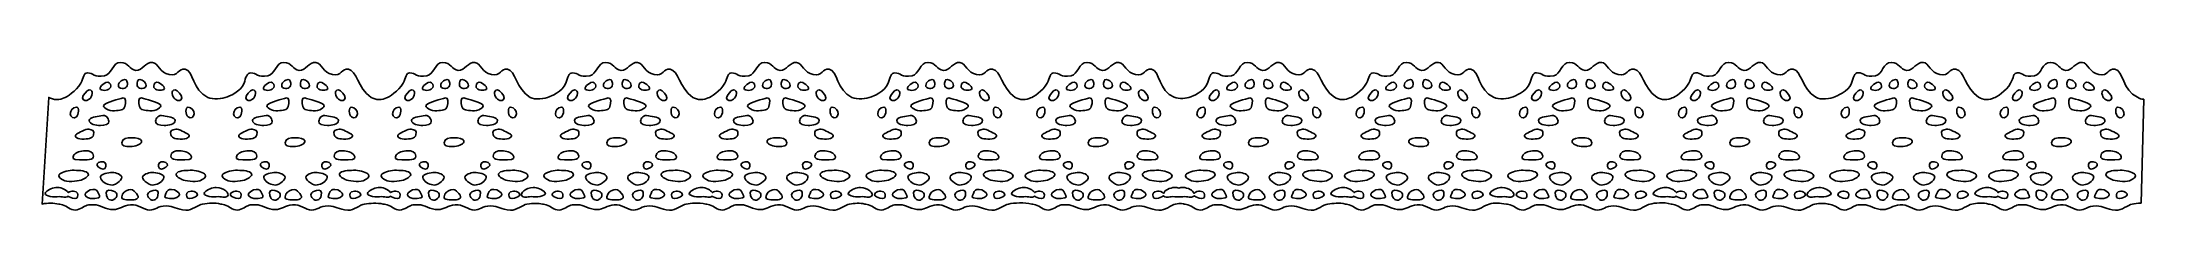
# Model space of a CAD drawing. Header units: centimetres. Extents: x -11.3 to 11.3, y -0.8 to 0.8.
import ezdxf

# ---------------------------------------------------------------- set-up
doc = ezdxf.new("R2010")
doc.units = ezdxf.units.CM
doc.header["$MEASUREMENT"] = 0
doc.layers.add('Camada 1', color=7, linetype='Continuous')

msp = doc.modelspace()

# ---------------------------------------------------------------- linework, layer by layer
at = {"layer": 'Camada 1'}
for points, knots in [([(11.28437, 0.39748), (11.24923, 0.39684), (11.24392, 0.40629), (11.21627, 0.41851), (11.21627, 0.41851), (11.05178, 0.49132), (11.06416, 0.705), (10.97232, 0.72167), (10.97232, 0.72167), (10.89977, 0.7349), (10.89977, 0.64264), (10.80092, 0.66232), (10.80092, 0.66232), (10.70207, 0.68211), (10.68228, 0.78765), (10.62291, 0.79416), (10.62291, 0.79416), (10.54822, 0.80244), (10.5175, 0.7019), (10.4449, 0.70841), (10.4449, 0.70841), (10.37246, 0.71516), (10.36574, 0.79416), (10.28009, 0.79416), (10.28009, 0.79416), (10.19209, 0.79416), (10.1827, 0.66211), (10.10861, 0.64904), (10.10861, 0.64904), (9.99656, 0.62941), (9.98481, 0.68211), (9.92409, 0.68211), (9.92409, 0.68211), (9.88451, 0.68211), (9.88416, 0.63065), (9.85157, 0.57001), (9.85157, 0.57001), (9.80553, 0.48431), (9.69838, 0.42118), (9.67369, 0.41179), (9.67369, 0.41179), (9.63403, 0.3921), (9.55513, 0.38557), (9.50883, 0.41848), (9.50883, 0.41848), (9.36225, 0.52278), (9.35669, 0.70497), (9.26486, 0.72164), (9.26486, 0.72164), (9.19231, 0.73487), (9.19231, 0.64261), (9.09349, 0.66229), (9.09349, 0.66229), (8.99462, 0.68208), (8.97482, 0.78762), (8.91553, 0.79413), (8.91553, 0.79413), (8.84081, 0.80241), (8.81009, 0.70187), (8.73762, 0.70838), (8.73762, 0.70838), (8.66502, 0.71513), (8.6584, 0.79413), (8.57265, 0.79413), (8.57265, 0.79413), (8.48465, 0.79413), (8.47528, 0.66208), (8.40123, 0.64901), (8.40123, 0.64901), (8.28915, 0.62938), (8.27746, 0.68208), (8.21666, 0.68208), (8.21666, 0.68208), (8.17713, 0.68208), (8.1639, 0.63591), (8.14422, 0.56998), (8.14422, 0.56998), (8.11707, 0.4796), (7.96621, 0.42499), (7.96621, 0.42499), (7.96621, 0.42499), (7.92255, 0.4016), (7.81241, 0.38768), (7.76161, 0.41845), (7.76161, 0.41845), (7.6077, 0.51156), (7.60947, 0.70494), (7.51777, 0.72161), (7.51777, 0.72161), (7.44525, 0.73484), (7.44525, 0.64258), (7.34637, 0.66226), (7.34637, 0.66226), (7.24744, 0.68205), (7.22765, 0.78759), (7.16836, 0.7941), (7.16836, 0.7941), (7.09364, 0.80238), (7.06287, 0.70184), (6.99035, 0.70835), (6.99035, 0.70835), (6.91791, 0.7151), (6.91116, 0.7941), (6.82554, 0.7941), (6.82554, 0.7941), (6.73759, 0.7941), (6.72817, 0.66205), (6.65412, 0.64898), (6.65412, 0.64898), (6.5421, 0.62935), (6.53029, 0.68205), (6.46949, 0.68205), (6.46949, 0.68205), (6.42996, 0.68205), (6.42956, 0.63059), (6.39705, 0.56995), (6.39705, 0.56995), (6.35096, 0.48425), (6.24375, 0.42112), (6.2192, 0.41173), (6.2192, 0.41173), (6.17951, 0.39204), (6.10051, 0.38551), (6.05429, 0.41842), (6.05429, 0.41842), (5.90776, 0.52272), (5.90208, 0.70491), (5.81034, 0.72158), (5.81034, 0.72158), (5.73784, 0.73481), (5.73784, 0.64255), (5.63894, 0.66223), (5.63894, 0.66223), (5.54004, 0.68202), (5.52025, 0.78756), (5.46093, 0.79407), (5.46093, 0.79407), (5.38624, 0.80235), (5.35547, 0.70181), (5.28297, 0.70832), (5.28297, 0.70832), (5.21047, 0.71507), (5.20386, 0.79407), (5.11816, 0.79407), (5.11816, 0.79407), (5.03016, 0.79407), (5.02071, 0.66202), (4.94663, 0.64895), (4.94663, 0.64895), (4.83463, 0.62932), (4.82278, 0.68202), (4.76206, 0.68202), (4.76206, 0.68202), (4.72253, 0.68202), (4.70928, 0.63585), (4.68959, 0.56992), (4.68959, 0.56992), (4.6625, 0.47954), (4.51158, 0.42493), (4.51158, 0.42493), (4.51158, 0.42493), (4.4521, 0.39855), (4.36011, 0.39202), (4.30047, 0.41839), (4.30047, 0.41839), (4.13598, 0.4912), (4.14841, 0.70488), (4.05668, 0.72155), (4.05668, 0.72155), (3.98413, 0.73478), (3.98413, 0.64252), (3.8852, 0.6622), (3.8852, 0.6622), (3.7863, 0.68199), (3.76661, 0.78753), (3.70724, 0.79404), (3.70724, 0.79404), (3.63255, 0.80232), (3.60172, 0.70178), (3.52923, 0.70829), (3.52923, 0.70829), (3.45673, 0.71504), (3.45012, 0.79404), (3.36442, 0.79404), (3.36442, 0.79404), (3.27647, 0.79404), (3.26697, 0.66199), (3.193, 0.64892), (3.193, 0.64892), (3.0809, 0.62929), (3.06915, 0.68199), (3.00843, 0.68199), (3.00843, 0.68199), (2.96885, 0.68199), (2.9685, 0.63053), (2.93596, 0.56989), (2.93596, 0.56989), (2.88987, 0.48419), (2.78266, 0.42106), (2.75808, 0.41167), (2.75808, 0.41167), (2.71842, 0.39198), (2.63936, 0.38545), (2.59322, 0.41836), (2.59322, 0.41836), (2.44659, 0.52266), (2.44103, 0.70485), (2.34933, 0.72152), (2.34933, 0.72152), (2.27681, 0.73475), (2.27681, 0.64249), (2.1778, 0.66217), (2.1778, 0.66217), (2.07898, 0.68196), (2.05919, 0.7875), (1.99984, 0.79401), (1.99984, 0.79401), (1.92512, 0.80229), (1.8943, 0.70175), (1.82183, 0.70826), (1.82183, 0.70826), (1.74939, 0.71501), (1.74269, 0.79401), (1.65705, 0.79401), (1.65705, 0.79401), (1.56905, 0.79401), (1.55958, 0.66196), (1.48557, 0.64889), (1.48557, 0.64889), (1.37355, 0.62926), (1.36174, 0.68196), (1.301, 0.68196), (1.301, 0.68196), (1.26137, 0.68196), (1.24829, 0.63579), (1.22856, 0.56986), (1.22856, 0.56986), (1.20147, 0.47948), (1.05055, 0.42487), (1.05055, 0.42487), (1.05055, 0.42487), (1.00057, 0.40569), (0.92609, 0.39688), (0.87185, 0.41833), (0.87185, 0.41833), (0.70458, 0.4844), (0.71974, 0.70482), (0.6279, 0.72149), (0.6279, 0.72149), (0.55546, 0.73472), (0.55546, 0.64246), (0.45648, 0.66214), (0.45648, 0.66214), (0.35766, 0.68193), (0.33792, 0.78747), (0.27863, 0.79398), (0.27863, 0.79398), (0.20399, 0.80226), (0.17317, 0.70172), (0.10062, 0.70823), (0.10062, 0.70823), (0.02815, 0.71498), (0.02146, 0.79398), (-0.06416, 0.79398), (-0.06416, 0.79398), (-0.15216, 0.79398), (-0.16155, 0.66193), (-0.23561, 0.64886), (-0.23561, 0.64886), (-0.34769, 0.62923), (-0.35936, 0.68193), (-0.42013, 0.68193), (-0.42013, 0.68193), (-0.45982, 0.68193), (-0.46014, 0.63047), (-0.49271, 0.56983), (-0.49271, 0.56983), (-0.53872, 0.48413), (-0.64593, 0.421), (-0.67056, 0.41161), (-0.67056, 0.41161), (-0.71025, 0.39192), (-0.78925, 0.38539), (-0.83555, 0.4183), (-0.83555, 0.4183), (-0.98202, 0.5226), (-0.98763, 0.70479), (-1.07942, 0.72146), (-1.07942, 0.72146), (-1.15194, 0.73469), (-1.15194, 0.64243), (-1.25082, 0.66211), (-1.25082, 0.66211), (-1.34972, 0.6819), (-1.36943, 0.78744), (-1.42883, 0.79395), (-1.42883, 0.79395), (-1.5035, 0.80223), (-1.53429, 0.70169), (-1.60676, 0.7082), (-1.60676, 0.7082), (-1.67923, 0.71495), (-1.68592, 0.79395), (-1.7716, 0.79395), (-1.7716, 0.79395), (-1.85955, 0.79395), (-1.86902, 0.6619), (-1.94305, 0.64883), (-1.94305, 0.64883), (-2.05513, 0.6292), (-2.06682, 0.6819), (-2.1276, 0.6819), (-2.1276, 0.6819), (-2.16716, 0.6819), (-2.18036, 0.63573), (-2.20007, 0.5698), (-2.20007, 0.5698), (-2.22719, 0.47942), (-2.37808, 0.42481), (-2.37808, 0.42481), (-2.37808, 0.42481), (-2.43756, 0.39843), (-2.52963, 0.3919), (-2.58916, 0.41827), (-2.58916, 0.41827), (-2.7537, 0.49108), (-2.7413, 0.70476), (-2.83311, 0.72143), (-2.83311, 0.72143), (-2.90555, 0.73466), (-2.90555, 0.6424), (-3.00451, 0.66208), (-3.00451, 0.66208), (-3.10341, 0.68187), (-3.1232, 0.78741), (-3.18252, 0.79392), (-3.18252, 0.79392), (-3.25724, 0.8022), (-3.28796, 0.70166), (-3.36053, 0.70817), (-3.36053, 0.70817), (-3.433, 0.71492), (-3.43969, 0.79392), (-3.52531, 0.79392), (-3.52531, 0.79392), (-3.61331, 0.79392), (-3.62268, 0.66187), (-3.69673, 0.6488), (-3.69673, 0.6488), (-3.80883, 0.62917), (-3.8205, 0.68187), (-3.88128, 0.68187), (-3.88128, 0.68187), (-3.92089, 0.68187), (-3.92118, 0.63041), (-3.9538, 0.56977), (-3.9538, 0.56977), (-3.99981, 0.48407), (-4.10705, 0.42094), (-4.13168, 0.41155), (-4.13168, 0.41155), (-4.17137, 0.39186), (-4.25035, 0.38533), (-4.29665, 0.41824), (-4.29665, 0.41824), (-4.4432, 0.52254), (-4.44876, 0.70473), (-4.54054, 0.7214), (-4.54054, 0.7214), (-4.61306, 0.73463), (-4.61306, 0.64237), (-4.71188, 0.66205), (-4.71188, 0.66205), (-4.81078, 0.68184), (-4.83055, 0.78738), (-4.88994, 0.79389), (-4.88994, 0.79389), (-4.96458, 0.80217), (-4.99538, 0.70163), (-5.06785, 0.70814), (-5.06785, 0.70814), (-5.14035, 0.71489), (-5.14701, 0.79389), (-5.23266, 0.79389), (-5.23266, 0.79389), (-5.32063, 0.79389), (-5.33011, 0.66184), (-5.40414, 0.64877), (-5.40414, 0.64877), (-5.51622, 0.62914), (-5.52794, 0.68184), (-5.58866, 0.68184), (-5.58866, 0.68184), (-5.62824, 0.68184), (-5.64144, 0.63567), (-5.66124, 0.56974), (-5.66124, 0.56974), (-5.68836, 0.47936), (-5.83923, 0.42475), (-5.83923, 0.42475), (-5.83923, 0.42475), (-5.88289, 0.40136), (-5.99298, 0.38744), (-6.04381, 0.41821), (-6.04381, 0.41821), (-6.19764, 0.51132), (-6.19587, 0.7047), (-6.28765, 0.72137), (-6.28765, 0.72137), (-6.36009, 0.7346), (-6.36009, 0.64234), (-6.45907, 0.66202), (-6.45907, 0.66202), (-6.55794, 0.68181), (-6.57774, 0.78735), (-6.63703, 0.79386), (-6.63703, 0.79386), (-6.7117, 0.80214), (-6.74255, 0.7016), (-6.81504, 0.70811), (-6.81504, 0.70811), (-6.88751, 0.71486), (-6.89415, 0.79386), (-6.97985, 0.79386), (-6.97985, 0.79386), (-7.06782, 0.79386), (-7.07727, 0.66181), (-7.15127, 0.64874), (-7.15127, 0.64874), (-7.26337, 0.62911), (-7.27517, 0.68181), (-7.33587, 0.68181), (-7.33587, 0.68181), (-7.37545, 0.68181), (-7.37585, 0.63035), (-7.40837, 0.56971), (-7.40837, 0.56971), (-7.45438, 0.48401), (-7.56159, 0.42088), (-7.58625, 0.41149), (-7.58625, 0.41149), (-7.62591, 0.3918), (-7.70492, 0.38527), (-7.75119, 0.41818), (-7.75119, 0.41818), (-7.89774, 0.52248), (-7.90333, 0.70467), (-7.99508, 0.72134), (-7.99508, 0.72134), (-8.0676, 0.73457), (-8.0676, 0.64231), (-8.16645, 0.66199), (-8.16645, 0.66199), (-8.2654, 0.68178), (-8.28512, 0.78732), (-8.34449, 0.79383), (-8.34449, 0.79383), (-8.41916, 0.80211), (-8.44993, 0.70157), (-8.5224, 0.70808), (-8.5224, 0.70808), (-8.59498, 0.71483), (-8.60156, 0.79383), (-8.68726, 0.79383), (-8.68726, 0.79383), (-8.77523, 0.79383), (-8.78471, 0.66178), (-8.85868, 0.64871), (-8.85868, 0.64871), (-8.97078, 0.62908), (-8.98251, 0.68178), (-9.04328, 0.68178), (-9.04328, 0.68178), (-9.08286, 0.68178), (-9.09601, 0.63561), (-9.11578, 0.56968), (-9.11578, 0.56968), (-9.1429, 0.4793), (-9.29377, 0.42469), (-9.29377, 0.42469), (-9.29377, 0.42469), (-9.35325, 0.39831), (-9.4453, 0.39178), (-9.50488, 0.41815), (-9.50488, 0.41815), (-9.66935, 0.49096), (-9.65702, 0.70464), (-9.74875, 0.72131), (-9.74875, 0.72131), (-9.82122, 0.73454), (-9.82122, 0.64228), (-9.9202, 0.66196), (-9.9202, 0.66196), (-10.01905, 0.68175), (-10.03887, 0.78729), (-10.09813, 0.7938), (-10.09813, 0.7938), (-10.17282, 0.80208), (-10.20367, 0.70154), (-10.27612, 0.70805), (-10.27612, 0.70805), (-10.34867, 0.7148), (-10.35528, 0.7938), (-10.44098, 0.7938), (-10.44098, 0.7938), (-10.5289, 0.7938), (-10.53835, 0.66175), (-10.61235, 0.64868), (-10.61235, 0.64868), (-10.72443, 0.62905), (-10.7362, 0.68175), (-10.79698, 0.68175), (-10.79698, 0.68175), (-10.83651, 0.68175), (-10.83688, 0.63029), (-10.86945, 0.56965), (-10.86945, 0.56965), (-10.91546, 0.48395), (-11.02267, 0.42082), (-11.0473, 0.41143), (-11.0473, 0.41143), (-11.08699, 0.39174), (-11.16599, 0.38521), (-11.21227, 0.41812), (-11.21227, 0.41812), (-11.21227, 0.41812), (-11.28437, -0.72866), (-11.28437, -0.72866), (-11.28437, -0.72866), (-11.22309, -0.71498), (-11.15888, -0.71654), (-11.10498, -0.72866), (-11.10498, -0.72866), (-11.10498, -0.72866), (-11.03158, -0.74073), (-10.99952, -0.76819), (-10.99952, -0.76819), (-10.95332, -0.80767), (-10.90065, -0.79449), (-10.85453, -0.76819), (-10.85453, -0.76819), (-10.80836, -0.74178), (-10.80198, -0.73522), (-10.72261, -0.73522), (-10.72261, -0.73522), (-10.6699, -0.73522), (-10.59738, -0.78806), (-10.5183, -0.78806), (-10.5183, -0.78806), (-10.452, -0.78806), (-10.41276, -0.74178), (-10.33365, -0.73522), (-10.33365, -0.73522), (-10.25462, -0.72866), (-10.18868, -0.79449), (-10.12934, -0.79449), (-10.12934, -0.79449), (-10.07005, -0.79449), (-10.04361, -0.74845), (-9.9513, -0.74845), (-9.9513, -0.74845), (-9.86565, -0.74845), (-9.84586, -0.78806), (-9.74045, -0.79449), (-9.74045, -0.79449), (-9.67462, -0.7987), (-9.60826, -0.73628), (-9.56239, -0.72866), (-9.56239, -0.72866), (-9.49704, -0.71784), (-9.42711, -0.71075), (-9.36599, -0.72866), (-9.36599, -0.72866), (-9.36599, -0.72866), (-9.29265, -0.74073), (-9.26055, -0.76819), (-9.26055, -0.76819), (-9.21438, -0.80767), (-9.16168, -0.79449), (-9.11553, -0.76819), (-9.11553, -0.76819), (-9.06939, -0.74178), (-9.06298, -0.73522), (-8.98361, -0.73522), (-8.98361, -0.73522), (-8.93083, -0.73522), (-8.85838, -0.78806), (-8.77927, -0.78806), (-8.77927, -0.78806), (-8.71299, -0.78806), (-8.67373, -0.74178), (-8.59467, -0.73522), (-8.59467, -0.73522), (-8.51561, -0.72866), (-8.44965, -0.79449), (-8.39033, -0.79449), (-8.39033, -0.79449), (-8.33098, -0.79449), (-8.3046, -0.74845), (-8.21227, -0.74845), (-8.21227, -0.74845), (-8.1266, -0.74845), (-8.10689, -0.78806), (-8.00134, -0.79449), (-8.00134, -0.79449), (-7.93554, -0.7987), (-7.8695, -0.73461), (-7.82333, -0.72866), (-7.82333, -0.72866), (-7.76184, -0.72075), (-7.69051, -0.71371), (-7.62008, -0.72866), (-7.62008, -0.72866), (-7.62008, -0.72866), (-7.54668, -0.74073), (-7.51459, -0.76819), (-7.51459, -0.76819), (-7.46842, -0.80767), (-7.41572, -0.79449), (-7.36957, -0.76819), (-7.36957, -0.76819), (-7.32337, -0.74178), (-7.31705, -0.73522), (-7.23773, -0.73522), (-7.23773, -0.73522), (-7.18497, -0.73522), (-7.1125, -0.78806), (-7.03337, -0.78806), (-7.03337, -0.78806), (-6.96712, -0.78806), (-6.92783, -0.74178), (-6.84869, -0.73522), (-6.84869, -0.73522), (-6.76961, -0.72866), (-6.70372, -0.79449), (-6.64446, -0.79449), (-6.64446, -0.79449), (-6.58511, -0.79449), (-6.55868, -0.74845), (-6.4664, -0.74845), (-6.4664, -0.74845), (-6.38078, -0.74845), (-6.36099, -0.78806), (-6.25547, -0.79449), (-6.25547, -0.79449), (-6.18967, -0.7987), (-6.12344, -0.7357), (-6.07746, -0.72866), (-6.07746, -0.72866), (-6.00682, -0.71784), (-5.95932, -0.71945), (-5.91138, -0.72866), (-5.91138, -0.72866), (-5.91138, -0.72866), (-5.83806, -0.74073), (-5.80589, -0.76819), (-5.80589, -0.76819), (-5.75975, -0.80767), (-5.70709, -0.79449), (-5.66098, -0.76819), (-5.66098, -0.76819), (-5.61481, -0.74178), (-5.60846, -0.73522), (-5.52906, -0.73522), (-5.52906, -0.73522), (-5.47628, -0.73522), (-5.40378, -0.78806), (-5.32475, -0.78806), (-5.32475, -0.78806), (-5.2585, -0.78806), (-5.21915, -0.74178), (-5.1401, -0.73522), (-5.1401, -0.73522), (-5.06107, -0.72866), (-4.99513, -0.79449), (-4.93579, -0.79449), (-4.93579, -0.79449), (-4.87644, -0.79449), (-4.85006, -0.74845), (-4.75778, -0.74845), (-4.75778, -0.74845), (-4.67213, -0.74845), (-4.65237, -0.78806), (-4.54683, -0.79449), (-4.54683, -0.79449), (-4.481, -0.7987), (-4.41491, -0.73543), (-4.36877, -0.72866), (-4.36877, -0.72866), (-4.31498, -0.72075), (-4.23756, -0.71075), (-4.15724, -0.72866), (-4.15724, -0.72866), (-4.15724, -0.72866), (-4.08384, -0.74073), (-4.0517, -0.76819), (-4.0517, -0.76819), (-4.00564, -0.80767), (-3.95293, -0.79449), (-3.90679, -0.76819), (-3.90679, -0.76819), (-3.86059, -0.74178), (-3.85427, -0.73522), (-3.77487, -0.73522), (-3.77487, -0.73522), (-3.72216, -0.73522), (-3.64964, -0.78806), (-3.57053, -0.78806), (-3.57053, -0.78806), (-3.50433, -0.78806), (-3.46499, -0.74178), (-3.3859, -0.73522), (-3.3859, -0.73522), (-3.30682, -0.72866), (-3.24093, -0.79449), (-3.18151, -0.79449), (-3.18151, -0.79449), (-3.12227, -0.79449), (-3.09589, -0.74845), (-3.00358, -0.74845), (-3.00358, -0.74845), (-2.91788, -0.74845), (-2.89814, -0.78806), (-2.79265, -0.79449), (-2.79265, -0.79449), (-2.72677, -0.7987), (-2.66073, -0.73543), (-2.61459, -0.72866), (-2.61459, -0.72866), (-2.56019, -0.72075), (-2.50394, -0.71371), (-2.45036, -0.72866), (-2.45036, -0.72866), (-2.45036, -0.72866), (-2.37694, -0.74073), (-2.34482, -0.76819), (-2.34482, -0.76819), (-2.29868, -0.80767), (-2.246, -0.79449), (-2.19983, -0.76819), (-2.19983, -0.76819), (-2.15369, -0.74178), (-2.14736, -0.73522), (-2.06801, -0.73522), (-2.06801, -0.73522), (-2.0153, -0.73522), (-1.94284, -0.78806), (-1.8637, -0.78806), (-1.8637, -0.78806), (-1.79742, -0.78806), (-1.75816, -0.74178), (-1.67902, -0.73522), (-1.67902, -0.73522), (-1.60002, -0.72866), (-1.53408, -0.79449), (-1.47479, -0.79449), (-1.47479, -0.79449), (-1.41544, -0.79449), (-1.38901, -0.74845), (-1.2967, -0.74845), (-1.2967, -0.74845), (-1.211, -0.74845), (-1.19132, -0.78806), (-1.08585, -0.79449), (-1.08585, -0.79449), (-1.02002, -0.7987), (-0.95329, -0.73866), (-0.90779, -0.72866), (-0.90779, -0.72866), (-0.84543, -0.71488), (-0.73496, -0.71075), (-0.65826, -0.72866), (-0.65826, -0.72866), (-0.65826, -0.72866), (-0.58484, -0.74073), (-0.55282, -0.76819), (-0.55282, -0.76819), (-0.50657, -0.80767), (-0.45395, -0.79449), (-0.40775, -0.76819), (-0.40775, -0.76819), (-0.36155, -0.74178), (-0.35526, -0.73522), (-0.27591, -0.73522), (-0.27591, -0.73522), (-0.22318, -0.73522), (-0.15066, -0.78806), (-0.07168, -0.78806), (-0.07168, -0.78806), (-0.00538, -0.78806), (0.03394, -0.74178), (0.113, -0.73522), (0.113, -0.73522), (0.19211, -0.72866), (0.25802, -0.79449), (0.31731, -0.79449), (0.31731, -0.79449), (0.37655, -0.79449), (0.40298, -0.74845), (0.49532, -0.74845), (0.49532, -0.74845), (0.58094, -0.74845), (0.60068, -0.78806), (0.70619, -0.79449), (0.70619, -0.79449), (0.77197, -0.7987), (0.8392, -0.74038), (0.88423, -0.72866), (0.88423, -0.72866), (0.93564, -0.71538), (0.97821, -0.72866), (0.97821, -0.72866), (0.97821, -0.72866), (0.97821, -0.72866), (1.05153, -0.74073), (1.08362, -0.76819), (1.08362, -0.76819), (1.12979, -0.80767), (1.18244, -0.79449), (1.22864, -0.76819), (1.22864, -0.76819), (1.27473, -0.74178), (1.28108, -0.73522), (1.36043, -0.73522), (1.36043, -0.73522), (1.41314, -0.73522), (1.48563, -0.78806), (1.56485, -0.78806), (1.56485, -0.78806), (1.63118, -0.78806), (1.67037, -0.74178), (1.74948, -0.73522), (1.74948, -0.73522), (1.82848, -0.72866), (1.89439, -0.79449), (1.95384, -0.79449), (1.95384, -0.79449), (2.01311, -0.79449), (2.03946, -0.74845), (2.13188, -0.74845), (2.13188, -0.74845), (2.21755, -0.74845), (2.23724, -0.78806), (2.34275, -0.79449), (2.34275, -0.79449), (2.40847, -0.7987), (2.47443, -0.73361), (2.52079, -0.72866), (2.52079, -0.72866), (2.57884, -0.72247), (2.64125, -0.71175), (2.70997, -0.72866), (2.70997, -0.72866), (2.70997, -0.72866), (2.78339, -0.74073), (2.81546, -0.76819), (2.81546, -0.76819), (2.8616, -0.80767), (2.91431, -0.79449), (2.96048, -0.76819), (2.96048, -0.76819), (3.00657, -0.74178), (3.01292, -0.73522), (3.09235, -0.73522), (3.09235, -0.73522), (3.14508, -0.73522), (3.21752, -0.78806), (3.29661, -0.78806), (3.29661, -0.78806), (3.36294, -0.78806), (3.40215, -0.74178), (3.48126, -0.73522), (3.48126, -0.73522), (3.56029, -0.72866), (3.62628, -0.79449), (3.68568, -0.79449), (3.68568, -0.79449), (3.74497, -0.79449), (3.77127, -0.74845), (3.86359, -0.74845), (3.86359, -0.74845), (3.94929, -0.74845), (3.96908, -0.78806), (4.07457, -0.79449), (4.07457, -0.79449), (4.14035, -0.7987), (4.20771, -0.74102), (4.25261, -0.72866), (4.25261, -0.72866), (4.31712, -0.71085), (4.36143, -0.71945), (4.43922, -0.72866), (4.43922, -0.72866), (4.43922, -0.72866), (4.51254, -0.74073), (4.54466, -0.76819), (4.54466, -0.76819), (4.5908, -0.80767), (4.64351, -0.79449), (4.68965, -0.76819), (4.68965, -0.76819), (4.73582, -0.74178), (4.7422, -0.73522), (4.82154, -0.73522), (4.82154, -0.73522), (4.87425, -0.73522), (4.94671, -0.78806), (5.0259, -0.78806), (5.0259, -0.78806), (5.09218, -0.78806), (5.13144, -0.74178), (5.21053, -0.73522), (5.21053, -0.73522), (5.28962, -0.72866), (5.3555, -0.79449), (5.41484, -0.79449), (5.41484, -0.79449), (5.47421, -0.79449), (5.50051, -0.74845), (5.59288, -0.74845), (5.59288, -0.74845), (5.6785, -0.74845), (5.69824, -0.78806), (5.80375, -0.79449), (5.80375, -0.79449), (5.86953, -0.7987), (5.93647, -0.73914), (5.98179, -0.72866), (5.98179, -0.72866), (6.02886, -0.71784), (6.12594, -0.70503), (6.20788, -0.72866), (6.20788, -0.72866), (6.20788, -0.72866), (6.2813, -0.74073), (6.31324, -0.76819), (6.31324, -0.76819), (6.35946, -0.80767), (6.41217, -0.79449), (6.45831, -0.76819), (6.45831, -0.76819), (6.50445, -0.74178), (6.51086, -0.73522), (6.5902, -0.73522), (6.5902, -0.73522), (6.64291, -0.73522), (6.71535, -0.78806), (6.79451, -0.78806), (6.79451, -0.78806), (6.86084, -0.78806), (6.90011, -0.74178), (6.97916, -0.73522), (6.97916, -0.73522), (7.05821, -0.72866), (7.12407, -0.79449), (7.18347, -0.79449), (7.18347, -0.79449), (7.24279, -0.79449), (7.26914, -0.74845), (7.36148, -0.74845), (7.36148, -0.74845), (7.44715, -0.74845), (7.46694, -0.78806), (7.57241, -0.79449), (7.57241, -0.79449), (7.63819, -0.7987), (7.70483, -0.7379), (7.75045, -0.72866), (7.75045, -0.72866), (7.80371, -0.71784), (7.8575, -0.71945), (7.89375, -0.72866), (7.89375, -0.72866), (7.89375, -0.72866), (7.96701, -0.74073), (7.99921, -0.76819), (7.99921, -0.76819), (8.04525, -0.80767), (8.09798, -0.79449), (8.14418, -0.76819), (8.14418, -0.76819), (8.19032, -0.74178), (8.19667, -0.73522), (8.27602, -0.73522), (8.27602, -0.73522), (8.32878, -0.73522), (8.40127, -0.78806), (8.48038, -0.78806), (8.48038, -0.78806), (8.54666, -0.78806), (8.58584, -0.74178), (8.66501, -0.73522), (8.66501, -0.73522), (8.74412, -0.72866), (8.81005, -0.79449), (8.86932, -0.79449), (8.86932, -0.79449), (8.92859, -0.79449), (8.95505, -0.74845), (9.04736, -0.74845), (9.04736, -0.74845), (9.13298, -0.74845), (9.15277, -0.78806), (9.25834, -0.79449), (9.25834, -0.79449), (9.32401, -0.7987), (9.39106, -0.73956), (9.43635, -0.72866), (9.43635, -0.72866), (9.4813, -0.71784), (9.56097, -0.71371), (9.61566, -0.72866), (9.61566, -0.72866), (9.61566, -0.72866), (9.68913, -0.74073), (9.7212, -0.76819), (9.7212, -0.76819), (9.76734, -0.80767), (9.82007, -0.79449), (9.86622, -0.76819), (9.86622, -0.76819), (9.91236, -0.74178), (9.91866, -0.73522), (9.99809, -0.73522), (9.99809, -0.73522), (10.05082, -0.73522), (10.12337, -0.78806), (10.2024, -0.78806), (10.2024, -0.78806), (10.26863, -0.78806), (10.30794, -0.74178), (10.38705, -0.73522), (10.38705, -0.73522), (10.46603, -0.72866), (10.53199, -0.79449), (10.59126, -0.79449), (10.59126, -0.79449), (10.65066, -0.79449), (10.67706, -0.74845), (10.7694, -0.74845), (10.7694, -0.74845), (10.85505, -0.74845), (10.87478, -0.78806), (10.98027, -0.79449), (10.98027, -0.79449), (11.04605, -0.7987), (11.11299, -0.73935), (11.15831, -0.72866), (11.15831, -0.72866), (11.18146, -0.72324), (11.21647, -0.71951), (11.25271, -0.71898), (11.25271, -0.71898), (11.25271, -0.71898), (11.28437, 0.39748), (11.28437, 0.39748)], [0, 0, 0, 0, 0.00377358, 0.00377358, 0.00377358, 0.00377358, 0.00754717, 0.00754717, 0.00754717, 0.00754717, 0.01132075, 0.01132075, 0.01132075, 0.01132075, 0.01509434, 0.01509434, 0.01509434, 0.01509434, 0.01886792, 0.01886792, 0.01886792, 0.01886792, 0.02264151, 0.02264151, 0.02264151, 0.02264151, 0.02641509, 0.02641509, 0.02641509, 0.02641509, 0.03018868, 0.03018868, 0.03018868, 0.03018868, 0.03396226, 0.03396226, 0.03396226, 0.03396226, 0.03773585, 0.03773585, 0.03773585, 0.03773585, 0.04150943, 0.04150943, 0.04150943, 0.04150943, 0.04528302, 0.04528302, 0.04528302, 0.04528302, 0.0490566, 0.0490566, 0.0490566, 0.0490566, 0.05283019, 0.05283019, 0.05283019, 0.05283019, 0.05660377, 0.05660377, 0.05660377, 0.05660377, 0.06037736, 0.06037736, 0.06037736, 0.06037736, 0.06415094, 0.06415094, 0.06415094, 0.06415094, 0.06792453, 0.06792453, 0.06792453, 0.06792453, 0.07169811, 0.07169811, 0.07169811, 0.07169811, 0.0754717, 0.0754717, 0.0754717, 0.0754717, 0.07924528, 0.07924528, 0.07924528, 0.07924528, 0.08301887, 0.08301887, 0.08301887, 0.08301887, 0.08679245, 0.08679245, 0.08679245, 0.08679245, 0.09056604, 0.09056604, 0.09056604, 0.09056604, 0.09433962, 0.09433962, 0.09433962, 0.09433962, 0.09811321, 0.09811321, 0.09811321, 0.09811321, 0.10188679, 0.10188679, 0.10188679, 0.10188679, 0.10566038, 0.10566038, 0.10566038, 0.10566038, 0.10943396, 0.10943396, 0.10943396, 0.10943396, 0.11320755, 0.11320755, 0.11320755, 0.11320755, 0.11698113, 0.11698113, 0.11698113, 0.11698113, 0.12075472, 0.12075472, 0.12075472, 0.12075472, 0.1245283, 0.1245283, 0.1245283, 0.1245283, 0.12830189, 0.12830189, 0.12830189, 0.12830189, 0.13207547, 0.13207547, 0.13207547, 0.13207547, 0.13584906, 0.13584906, 0.13584906, 0.13584906, 0.13962264, 0.13962264, 0.13962264, 0.13962264, 0.14339623, 0.14339623, 0.14339623, 0.14339623, 0.14716981, 0.14716981, 0.14716981, 0.14716981, 0.1509434, 0.1509434, 0.1509434, 0.1509434, 0.15471698, 0.15471698, 0.15471698, 0.15471698, 0.15849057, 0.15849057, 0.15849057, 0.15849057, 0.16226415, 0.16226415, 0.16226415, 0.16226415, 0.16603774, 0.16603774, 0.16603774, 0.16603774, 0.16981132, 0.16981132, 0.16981132, 0.16981132, 0.17358491, 0.17358491, 0.17358491, 0.17358491, 0.17735849, 0.17735849, 0.17735849, 0.17735849, 0.18113208, 0.18113208, 0.18113208, 0.18113208, 0.18490566, 0.18490566, 0.18490566, 0.18490566, 0.18867925, 0.18867925, 0.18867925, 0.18867925, 0.19245283, 0.19245283, 0.19245283, 0.19245283, 0.19622642, 0.19622642, 0.19622642, 0.19622642, 0.2, 0.2, 0.2, 0.2, 0.20377358, 0.20377358, 0.20377358, 0.20377358, 0.20754717, 0.20754717, 0.20754717, 0.20754717, 0.21132075, 0.21132075, 0.21132075, 0.21132075, 0.21509434, 0.21509434, 0.21509434, 0.21509434, 0.21886792, 0.21886792, 0.21886792, 0.21886792, 0.22264151, 0.22264151, 0.22264151, 0.22264151, 0.22641509, 0.22641509, 0.22641509, 0.22641509, 0.23018868, 0.23018868, 0.23018868, 0.23018868, 0.23396226, 0.23396226, 0.23396226, 0.23396226, 0.23773585, 0.23773585, 0.23773585, 0.23773585, 0.24150943, 0.24150943, 0.24150943, 0.24150943, 0.24528302, 0.24528302, 0.24528302, 0.24528302, 0.2490566, 0.2490566, 0.2490566, 0.2490566, 0.25283019, 0.25283019, 0.25283019, 0.25283019, 0.25660377, 0.25660377, 0.25660377, 0.25660377, 0.26037736, 0.26037736, 0.26037736, 0.26037736, 0.26415094, 0.26415094, 0.26415094, 0.26415094, 0.26792453, 0.26792453, 0.26792453, 0.26792453, 0.27169811, 0.27169811, 0.27169811, 0.27169811, 0.2754717, 0.2754717, 0.2754717, 0.2754717, 0.27924528, 0.27924528, 0.27924528, 0.27924528, 0.28301887, 0.28301887, 0.28301887, 0.28301887, 0.28679245, 0.28679245, 0.28679245, 0.28679245, 0.29056604, 0.29056604, 0.29056604, 0.29056604, 0.29433962, 0.29433962, 0.29433962, 0.29433962, 0.29811321, 0.29811321, 0.29811321, 0.29811321, 0.30188679, 0.30188679, 0.30188679, 0.30188679, 0.30566038, 0.30566038, 0.30566038, 0.30566038, 0.30943396, 0.30943396, 0.30943396, 0.30943396, 0.31320755, 0.31320755, 0.31320755, 0.31320755, 0.31698113, 0.31698113, 0.31698113, 0.31698113, 0.32075472, 0.32075472, 0.32075472, 0.32075472, 0.3245283, 0.3245283, 0.3245283, 0.3245283, 0.32830189, 0.32830189, 0.32830189, 0.32830189, 0.33207547, 0.33207547, 0.33207547, 0.33207547, 0.33584906, 0.33584906, 0.33584906, 0.33584906, 0.33962264, 0.33962264, 0.33962264, 0.33962264, 0.34339623, 0.34339623, 0.34339623, 0.34339623, 0.34716981, 0.34716981, 0.34716981, 0.34716981, 0.3509434, 0.3509434, 0.3509434, 0.3509434, 0.35471698, 0.35471698, 0.35471698, 0.35471698, 0.35849057, 0.35849057, 0.35849057, 0.35849057, 0.36226415, 0.36226415, 0.36226415, 0.36226415, 0.36603774, 0.36603774, 0.36603774, 0.36603774, 0.36981132, 0.36981132, 0.36981132, 0.36981132, 0.37358491, 0.37358491, 0.37358491, 0.37358491, 0.37735849, 0.37735849, 0.37735849, 0.37735849, 0.38113208, 0.38113208, 0.38113208, 0.38113208, 0.38490566, 0.38490566, 0.38490566, 0.38490566, 0.38867925, 0.38867925, 0.38867925, 0.38867925, 0.39245283, 0.39245283, 0.39245283, 0.39245283, 0.39622642, 0.39622642, 0.39622642, 0.39622642, 0.4, 0.4, 0.4, 0.4, 0.40377358, 0.40377358, 0.40377358, 0.40377358, 0.40754717, 0.40754717, 0.40754717, 0.40754717, 0.41132075, 0.41132075, 0.41132075, 0.41132075, 0.41509434, 0.41509434, 0.41509434, 0.41509434, 0.41886792, 0.41886792, 0.41886792, 0.41886792, 0.42264151, 0.42264151, 0.42264151, 0.42264151, 0.42641509, 0.42641509, 0.42641509, 0.42641509, 0.43018868, 0.43018868, 0.43018868, 0.43018868, 0.43396226, 0.43396226, 0.43396226, 0.43396226, 0.43773585, 0.43773585, 0.43773585, 0.43773585, 0.44150943, 0.44150943, 0.44150943, 0.44150943, 0.44528302, 0.44528302, 0.44528302, 0.44528302, 0.4490566, 0.4490566, 0.4490566, 0.4490566, 0.45283019, 0.45283019, 0.45283019, 0.45283019, 0.45660377, 0.45660377, 0.45660377, 0.45660377, 0.46037736, 0.46037736, 0.46037736, 0.46037736, 0.46415094, 0.46415094, 0.46415094, 0.46415094, 0.46792453, 0.46792453, 0.46792453, 0.46792453, 0.47169811, 0.47169811, 0.47169811, 0.47169811, 0.4754717, 0.4754717, 0.4754717, 0.4754717, 0.47924528, 0.47924528, 0.47924528, 0.47924528, 0.48301887, 0.48301887, 0.48301887, 0.48301887, 0.48679245, 0.48679245, 0.48679245, 0.48679245, 0.49056604, 0.49056604, 0.49056604, 0.49056604, 0.49433962, 0.49433962, 0.49433962, 0.49433962, 0.49811321, 0.49811321, 0.49811321, 0.49811321, 0.50188679, 0.50188679, 0.50188679, 0.50188679, 0.50566038, 0.50566038, 0.50566038, 0.50566038, 0.50943396, 0.50943396, 0.50943396, 0.50943396, 0.51320755, 0.51320755, 0.51320755, 0.51320755, 0.51698113, 0.51698113, 0.51698113, 0.51698113, 0.52075472, 0.52075472, 0.52075472, 0.52075472, 0.5245283, 0.5245283, 0.5245283, 0.5245283, 0.52830189, 0.52830189, 0.52830189, 0.52830189, 0.53207547, 0.53207547, 0.53207547, 0.53207547, 0.53584906, 0.53584906, 0.53584906, 0.53584906, 0.53962264, 0.53962264, 0.53962264, 0.53962264, 0.54339623, 0.54339623, 0.54339623, 0.54339623, 0.54716981, 0.54716981, 0.54716981, 0.54716981, 0.5509434, 0.5509434, 0.5509434, 0.5509434, 0.55471698, 0.55471698, 0.55471698, 0.55471698, 0.55849057, 0.55849057, 0.55849057, 0.55849057, 0.56226415, 0.56226415, 0.56226415, 0.56226415, 0.56603774, 0.56603774, 0.56603774, 0.56603774, 0.56981132, 0.56981132, 0.56981132, 0.56981132, 0.57358491, 0.57358491, 0.57358491, 0.57358491, 0.57735849, 0.57735849, 0.57735849, 0.57735849, 0.58113208, 0.58113208, 0.58113208, 0.58113208, 0.58490566, 0.58490566, 0.58490566, 0.58490566, 0.58867925, 0.58867925, 0.58867925, 0.58867925, 0.59245283, 0.59245283, 0.59245283, 0.59245283, 0.59622642, 0.59622642, 0.59622642, 0.59622642, 0.6, 0.6, 0.6, 0.6, 0.60377358, 0.60377358, 0.60377358, 0.60377358, 0.60754717, 0.60754717, 0.60754717, 0.60754717, 0.61132075, 0.61132075, 0.61132075, 0.61132075, 0.61509434, 0.61509434, 0.61509434, 0.61509434, 0.61886792, 0.61886792, 0.61886792, 0.61886792, 0.62264151, 0.62264151, 0.62264151, 0.62264151, 0.62641509, 0.62641509, 0.62641509, 0.62641509, 0.63018868, 0.63018868, 0.63018868, 0.63018868, 0.63396226, 0.63396226, 0.63396226, 0.63396226, 0.63773585, 0.63773585, 0.63773585, 0.63773585, 0.64150943, 0.64150943, 0.64150943, 0.64150943, 0.64528302, 0.64528302, 0.64528302, 0.64528302, 0.6490566, 0.6490566, 0.6490566, 0.6490566, 0.65283019, 0.65283019, 0.65283019, 0.65283019, 0.65660377, 0.65660377, 0.65660377, 0.65660377, 0.66037736, 0.66037736, 0.66037736, 0.66037736, 0.66415094, 0.66415094, 0.66415094, 0.66415094, 0.66792453, 0.66792453, 0.66792453, 0.66792453, 0.67169811, 0.67169811, 0.67169811, 0.67169811, 0.6754717, 0.6754717, 0.6754717, 0.6754717, 0.67924528, 0.67924528, 0.67924528, 0.67924528, 0.68301887, 0.68301887, 0.68301887, 0.68301887, 0.68679245, 0.68679245, 0.68679245, 0.68679245, 0.69056604, 0.69056604, 0.69056604, 0.69056604, 0.69433962, 0.69433962, 0.69433962, 0.69433962, 0.69811321, 0.69811321, 0.69811321, 0.69811321, 0.70188679, 0.70188679, 0.70188679, 0.70188679, 0.70566038, 0.70566038, 0.70566038, 0.70566038, 0.70943396, 0.70943396, 0.70943396, 0.70943396, 0.71320755, 0.71320755, 0.71320755, 0.71320755, 0.71698113, 0.71698113, 0.71698113, 0.71698113, 0.72075472, 0.72075472, 0.72075472, 0.72075472, 0.7245283, 0.7245283, 0.7245283, 0.7245283, 0.72830189, 0.72830189, 0.72830189, 0.72830189, 0.73207547, 0.73207547, 0.73207547, 0.73207547, 0.73584906, 0.73584906, 0.73584906, 0.73584906, 0.73962264, 0.73962264, 0.73962264, 0.73962264, 0.74339623, 0.74339623, 0.74339623, 0.74339623, 0.74716981, 0.74716981, 0.74716981, 0.74716981, 0.7509434, 0.7509434, 0.7509434, 0.7509434, 0.75471698, 0.75471698, 0.75471698, 0.75471698, 0.75849057, 0.75849057, 0.75849057, 0.75849057, 0.76226415, 0.76226415, 0.76226415, 0.76226415, 0.76603774, 0.76603774, 0.76603774, 0.76603774, 0.76981132, 0.76981132, 0.76981132, 0.76981132, 0.77358491, 0.77358491, 0.77358491, 0.77358491, 0.77735849, 0.77735849, 0.77735849, 0.77735849, 0.78113208, 0.78113208, 0.78113208, 0.78113208, 0.78490566, 0.78490566, 0.78490566, 0.78490566, 0.78867925, 0.78867925, 0.78867925, 0.78867925, 0.79245283, 0.79245283, 0.79245283, 0.79245283, 0.79622642, 0.79622642, 0.79622642, 0.79622642, 0.8, 0.8, 0.8, 0.8, 0.80377358, 0.80377358, 0.80377358, 0.80377358, 0.80754717, 0.80754717, 0.80754717, 0.80754717, 0.81132075, 0.81132075, 0.81132075, 0.81132075, 0.81509434, 0.81509434, 0.81509434, 0.81509434, 0.81886792, 0.81886792, 0.81886792, 0.81886792, 0.82264151, 0.82264151, 0.82264151, 0.82264151, 0.82641509, 0.82641509, 0.82641509, 0.82641509, 0.83018868, 0.83018868, 0.83018868, 0.83018868, 0.83396226, 0.83396226, 0.83396226, 0.83396226, 0.83773585, 0.83773585, 0.83773585, 0.83773585, 0.84150943, 0.84150943, 0.84150943, 0.84150943, 0.84528302, 0.84528302, 0.84528302, 0.84528302, 0.8490566, 0.8490566, 0.8490566, 0.8490566, 0.85283019, 0.85283019, 0.85283019, 0.85283019, 0.85660377, 0.85660377, 0.85660377, 0.85660377, 0.86037736, 0.86037736, 0.86037736, 0.86037736, 0.86415094, 0.86415094, 0.86415094, 0.86415094, 0.86792453, 0.86792453, 0.86792453, 0.86792453, 0.87169811, 0.87169811, 0.87169811, 0.87169811, 0.8754717, 0.8754717, 0.8754717, 0.8754717, 0.87924528, 0.87924528, 0.87924528, 0.87924528, 0.88301887, 0.88301887, 0.88301887, 0.88301887, 0.88679245, 0.88679245, 0.88679245, 0.88679245, 0.89056604, 0.89056604, 0.89056604, 0.89056604, 0.89433962, 0.89433962, 0.89433962, 0.89433962, 0.89811321, 0.89811321, 0.89811321, 0.89811321, 0.90188679, 0.90188679, 0.90188679, 0.90188679, 0.90566038, 0.90566038, 0.90566038, 0.90566038, 0.90943396, 0.90943396, 0.90943396, 0.90943396, 0.91320755, 0.91320755, 0.91320755, 0.91320755, 0.91698113, 0.91698113, 0.91698113, 0.91698113, 0.92075472, 0.92075472, 0.92075472, 0.92075472, 0.9245283, 0.9245283, 0.9245283, 0.9245283, 0.92830189, 0.92830189, 0.92830189, 0.92830189, 0.93207547, 0.93207547, 0.93207547, 0.93207547, 0.93584906, 0.93584906, 0.93584906, 0.93584906, 0.93962264, 0.93962264, 0.93962264, 0.93962264, 0.94339623, 0.94339623, 0.94339623, 0.94339623, 0.94716981, 0.94716981, 0.94716981, 0.94716981, 0.9509434, 0.9509434, 0.9509434, 0.9509434, 0.95471698, 0.95471698, 0.95471698, 0.95471698, 0.95849057, 0.95849057, 0.95849057, 0.95849057, 0.96226415, 0.96226415, 0.96226415, 0.96226415, 0.96603774, 0.96603774, 0.96603774, 0.96603774, 0.96981132, 0.96981132, 0.96981132, 0.96981132, 0.97358491, 0.97358491, 0.97358491, 0.97358491, 0.97735849, 0.97735849, 0.97735849, 0.97735849, 0.98113208, 0.98113208, 0.98113208, 0.98113208, 0.98490566, 0.98490566, 0.98490566, 0.98490566, 0.98867925, 0.98867925, 0.98867925, 0.98867925, 0.99245283, 0.99245283, 0.99245283, 0.99245283, 1, 1, 1, 1]), ([(-10.77682, 0.49758), (-10.72409, 0.49758), (-10.74383, 0.42506), (-10.77682, 0.39868), (-10.77682, 0.39868), (-10.80984, 0.37233), (-10.84934, 0.38561), (-10.84934, 0.41183), (-10.84934, 0.41183), (-10.84935, 0.43826), (-10.8032, 0.49758), (-10.77682, 0.49758)], [0, 0, 0, 0, 0.25, 0.25, 0.25, 0.25, 0.5, 0.5, 0.5, 0.5, 1, 1, 1, 1]), ([(-10.59881, 0.57666), (-10.57248, 0.58989), (-10.5461, 0.57005), (-10.5461, 0.53713), (-10.5461, 0.53713), (-10.5461, 0.50416), (-10.60539, 0.48435), (-10.64503, 0.49757), (-10.64503, 0.49757), (-10.68459, 0.51083), (-10.64636, 0.55285), (-10.59881, 0.57666)], [0, 0, 0, 0, 0.25, 0.25, 0.25, 0.25, 0.5, 0.5, 0.5, 0.5, 1, 1, 1, 1]), ([(-10.42085, 0.60306), (-10.38135, 0.61637), (-10.37473, 0.60967), (-10.36812, 0.57004), (-10.36812, 0.57004), (-10.36151, 0.53043), (-10.39447, 0.50416), (-10.44067, 0.51736), (-10.44067, 0.51736), (-10.48681, 0.53057), (-10.45882, 0.59039), (-10.42085, 0.60306)], [0, 0, 0, 0, 0.25, 0.25, 0.25, 0.25, 0.5, 0.5, 0.5, 0.5, 1, 1, 1, 1]), ([(-10.26364, 0.57004), (-10.25705, 0.60967), (-10.25041, 0.61634), (-10.21088, 0.60306), (-10.21088, 0.60306), (-10.17297, 0.59039), (-10.145, 0.53056), (-10.19112, 0.51736), (-10.19112, 0.51736), (-10.23736, 0.50416), (-10.27023, 0.53044), (-10.26364, 0.57004)], [0, 0, 0, 0, 0.25, 0.25, 0.25, 0.25, 0.5, 0.5, 0.5, 0.5, 1, 1, 1, 1]), ([(-10.03295, 0.57666), (-9.98543, 0.55285), (-9.94722, 0.51083), (-9.98681, 0.49758), (-9.98681, 0.49758), (-10.02634, 0.48435), (-10.08566, 0.50417), (-10.08566, 0.53714), (-10.08566, 0.53714), (-10.08565, 0.57004), (-10.05927, 0.58991), (-10.03295, 0.57666)], [0, 0, 0, 0, 0.25, 0.25, 0.25, 0.25, 0.5, 0.5, 0.5, 0.5, 1, 1, 1, 1]), ([(-9.85488, 0.49758), (-9.8285, 0.49758), (-9.78241, 0.43826), (-9.78241, 0.41183), (-9.78241, 0.41183), (-9.78241, 0.38561), (-9.82197, 0.37233), (-9.85488, 0.39868), (-9.85488, 0.39868), (-9.88798, 0.42505), (-9.90764, 0.49758), (-9.85488, 0.49758)], [0, 0, 0, 0, 0.25, 0.25, 0.25, 0.25, 0.5, 0.5, 0.5, 0.5, 1, 1, 1, 1]), ([(-9.02322, 0.49758), (-8.97046, 0.49758), (-8.9902, 0.42506), (-9.02322, 0.39868), (-9.02322, 0.39868), (-9.05621, 0.37233), (-9.09574, 0.38561), (-9.09574, 0.41183), (-9.09574, 0.41183), (-9.09574, 0.43826), (-9.0496, 0.49758), (-9.02322, 0.49758)], [0, 0, 0, 0, 0.25, 0.25, 0.25, 0.25, 0.5, 0.5, 0.5, 0.5, 1, 1, 1, 1]), ([(-8.84521, 0.57666), (-8.8188, 0.58989), (-8.79243, 0.57005), (-8.79243, 0.53713), (-8.79243, 0.53713), (-8.79243, 0.50416), (-8.8517, 0.48435), (-8.89133, 0.49757), (-8.89133, 0.49757), (-8.93085, 0.51083), (-8.8927, 0.55285), (-8.84521, 0.57666)], [0, 0, 0, 0, 0.25, 0.25, 0.25, 0.25, 0.5, 0.5, 0.5, 0.5, 1, 1, 1, 1]), ([(-8.66719, 0.60306), (-8.62766, 0.61637), (-8.62105, 0.60967), (-8.61441, 0.57004), (-8.61441, 0.57004), (-8.60785, 0.53043), (-8.64079, 0.50416), (-8.68693, 0.51736), (-8.68693, 0.51736), (-8.7331, 0.53057), (-8.70519, 0.59039), (-8.66719, 0.60306)], [0, 0, 0, 0, 0.25, 0.25, 0.25, 0.25, 0.5, 0.5, 0.5, 0.5, 1, 1, 1, 1]), ([(-8.50998, 0.57004), (-8.50342, 0.60967), (-8.49672, 0.61634), (-8.45727, 0.60306), (-8.45727, 0.60306), (-8.41925, 0.59039), (-8.39134, 0.53056), (-8.43751, 0.51736), (-8.43751, 0.51736), (-8.48365, 0.50416), (-8.51657, 0.53044), (-8.50998, 0.57004)], [0, 0, 0, 0, 0.25, 0.25, 0.25, 0.25, 0.5, 0.5, 0.5, 0.5, 1, 1, 1, 1]), ([(-8.27924, 0.57666), (-8.23172, 0.55285), (-8.19349, 0.51083), (-8.23312, 0.49758), (-8.23312, 0.49758), (-8.27265, 0.48435), (-8.33197, 0.50417), (-8.33197, 0.53714), (-8.33197, 0.53714), (-8.33199, 0.57004), (-8.30561, 0.58991), (-8.27924, 0.57666)], [0, 0, 0, 0, 0.25, 0.25, 0.25, 0.25, 0.5, 0.5, 0.5, 0.5, 1, 1, 1, 1]), ([(-8.10128, 0.49758), (-8.07482, 0.49758), (-8.02884, 0.43826), (-8.02884, 0.41183), (-8.02884, 0.41183), (-8.02884, 0.38561), (-8.06829, 0.37233), (-8.10128, 0.39868), (-8.10128, 0.39868), (-8.1343, 0.42505), (-8.15404, 0.49758), (-8.10128, 0.49758)], [0, 0, 0, 0, 0.25, 0.25, 0.25, 0.25, 0.5, 0.5, 0.5, 0.5, 1, 1, 1, 1]), ([(-7.31578, 0.49758), (-7.26302, 0.49758), (-7.28281, 0.42506), (-7.31578, 0.39868), (-7.31578, 0.39868), (-7.34877, 0.37233), (-7.38828, 0.38561), (-7.38828, 0.41183), (-7.38828, 0.41183), (-7.3883, 0.43826), (-7.34219, 0.49758), (-7.31578, 0.49758)], [0, 0, 0, 0, 0.25, 0.25, 0.25, 0.25, 0.5, 0.5, 0.5, 0.5, 1, 1, 1, 1]), ([(-7.1378, 0.57666), (-7.11147, 0.58989), (-7.08504, 0.57005), (-7.08504, 0.53713), (-7.08504, 0.53713), (-7.08504, 0.50416), (-7.14441, 0.48435), (-7.18402, 0.49757), (-7.18402, 0.49757), (-7.22355, 0.51083), (-7.18532, 0.55285), (-7.1378, 0.57666)], [0, 0, 0, 0, 0.25, 0.25, 0.25, 0.25, 0.5, 0.5, 0.5, 0.5, 1, 1, 1, 1]), ([(-6.95981, 0.60306), (-6.92031, 0.61637), (-6.91367, 0.60967), (-6.90708, 0.57004), (-6.90708, 0.57004), (-6.90049, 0.53043), (-6.93349, 0.50416), (-6.97958, 0.51736), (-6.97958, 0.51736), (-7.02575, 0.53057), (-6.99778, 0.59039), (-6.95981, 0.60306)], [0, 0, 0, 0, 0.25, 0.25, 0.25, 0.25, 0.5, 0.5, 0.5, 0.5, 1, 1, 1, 1]), ([(-6.8026, 0.57004), (-6.79599, 0.60967), (-6.7894, 0.61634), (-6.74984, 0.60306), (-6.74984, 0.60306), (-6.71193, 0.59039), (-6.68393, 0.53056), (-6.7301, 0.51736), (-6.7301, 0.51736), (-6.77624, 0.50416), (-6.80916, 0.53044), (-6.8026, 0.57004)], [0, 0, 0, 0, 0.25, 0.25, 0.25, 0.25, 0.5, 0.5, 0.5, 0.5, 1, 1, 1, 1]), ([(-6.57191, 0.57666), (-6.52434, 0.55285), (-6.48611, 0.51083), (-6.52574, 0.49758), (-6.52574, 0.49758), (-6.56532, 0.48435), (-6.62464, 0.50417), (-6.62464, 0.53714), (-6.62464, 0.53714), (-6.62464, 0.57004), (-6.59826, 0.58991), (-6.57191, 0.57666)], [0, 0, 0, 0, 0.25, 0.25, 0.25, 0.25, 0.5, 0.5, 0.5, 0.5, 1, 1, 1, 1]), ([(-6.39389, 0.49758), (-6.36748, 0.49758), (-6.32139, 0.43826), (-6.32139, 0.41183), (-6.32139, 0.41183), (-6.32139, 0.38561), (-6.36092, 0.37233), (-6.39389, 0.39868), (-6.39389, 0.39868), (-6.42689, 0.42505), (-6.44665, 0.49758), (-6.39389, 0.49758)], [0, 0, 0, 0, 0.25, 0.25, 0.25, 0.25, 0.5, 0.5, 0.5, 0.5, 1, 1, 1, 1]), ([(-5.56863, 0.49758), (-5.51592, 0.49758), (-5.53566, 0.42506), (-5.56863, 0.39868), (-5.56863, 0.39868), (-5.60165, 0.37233), (-5.64115, 0.38561), (-5.64115, 0.41183), (-5.64115, 0.41183), (-5.64115, 0.43826), (-5.59506, 0.49758), (-5.56863, 0.49758)], [0, 0, 0, 0, 0.25, 0.25, 0.25, 0.25, 0.5, 0.5, 0.5, 0.5, 1, 1, 1, 1]), ([(-5.39067, 0.57666), (-5.36429, 0.58989), (-5.33791, 0.57005), (-5.33791, 0.53713), (-5.33791, 0.53713), (-5.33791, 0.50416), (-5.39723, 0.48435), (-5.43681, 0.49757), (-5.43681, 0.49757), (-5.4764, 0.51083), (-5.43822, 0.55285), (-5.39067, 0.57666)], [0, 0, 0, 0, 0.25, 0.25, 0.25, 0.25, 0.5, 0.5, 0.5, 0.5, 1, 1, 1, 1]), ([(-5.21266, 0.60306), (-5.17313, 0.61637), (-5.16654, 0.60967), (-5.1599, 0.57004), (-5.1599, 0.57004), (-5.15334, 0.53043), (-5.18628, 0.50416), (-5.2324, 0.51736), (-5.2324, 0.51736), (-5.2786, 0.53057), (-5.25066, 0.59039), (-5.21266, 0.60306)], [0, 0, 0, 0, 0.25, 0.25, 0.25, 0.25, 0.5, 0.5, 0.5, 0.5, 1, 1, 1, 1]), ([(-5.05547, 0.57004), (-5.04886, 0.60967), (-5.04224, 0.61634), (-5.00276, 0.60306), (-5.00276, 0.60306), (-4.96477, 0.59039), (-4.9368, 0.53056), (-4.98297, 0.51736), (-4.98297, 0.51736), (-5.02914, 0.50416), (-5.06203, 0.53044), (-5.05547, 0.57004)], [0, 0, 0, 0, 0.25, 0.25, 0.25, 0.25, 0.5, 0.5, 0.5, 0.5, 1, 1, 1, 1]), ([(-4.82476, 0.57666), (-4.77724, 0.55285), (-4.73901, 0.51083), (-4.77859, 0.49758), (-4.77859, 0.49758), (-4.81817, 0.48435), (-4.87754, 0.50417), (-4.87754, 0.53714), (-4.87754, 0.53714), (-4.87754, 0.57004), (-4.85108, 0.58991), (-4.82476, 0.57666)], [0, 0, 0, 0, 0.25, 0.25, 0.25, 0.25, 0.5, 0.5, 0.5, 0.5, 1, 1, 1, 1]), ([(-4.64674, 0.49758), (-4.62028, 0.49758), (-4.57424, 0.43826), (-4.57424, 0.41183), (-4.57424, 0.41183), (-4.57424, 0.38561), (-4.61377, 0.37233), (-4.64674, 0.39868), (-4.64674, 0.39868), (-4.67971, 0.42505), (-4.6995, 0.49758), (-4.64674, 0.49758)], [0, 0, 0, 0, 0.25, 0.25, 0.25, 0.25, 0.5, 0.5, 0.5, 0.5, 1, 1, 1, 1]), ([(-3.86128, 0.49758), (-3.80852, 0.49758), (-3.82826, 0.42506), (-3.86128, 0.39868), (-3.86128, 0.39868), (-3.89427, 0.37233), (-3.93375, 0.38561), (-3.93375, 0.41183), (-3.93375, 0.41183), (-3.93375, 0.43826), (-3.88766, 0.49758), (-3.86128, 0.49758)], [0, 0, 0, 0, 0.25, 0.25, 0.25, 0.25, 0.5, 0.5, 0.5, 0.5, 1, 1, 1, 1]), ([(-3.68326, 0.57666), (-3.65693, 0.58989), (-3.6305, 0.57005), (-3.6305, 0.53713), (-3.6305, 0.53713), (-3.6305, 0.50416), (-3.68985, 0.48435), (-3.7294, 0.49757), (-3.7294, 0.49757), (-3.76902, 0.51083), (-3.73073, 0.55285), (-3.68326, 0.57666)], [0, 0, 0, 0, 0.25, 0.25, 0.25, 0.25, 0.5, 0.5, 0.5, 0.5, 1, 1, 1, 1]), ([(-3.50528, 0.60306), (-3.46578, 0.61637), (-3.45908, 0.60967), (-3.45255, 0.57004), (-3.45255, 0.57004), (-3.44594, 0.53043), (-3.47888, 0.50416), (-3.52502, 0.51736), (-3.52502, 0.51736), (-3.57119, 0.53057), (-3.54325, 0.59039), (-3.50528, 0.60306)], [0, 0, 0, 0, 0.25, 0.25, 0.25, 0.25, 0.5, 0.5, 0.5, 0.5, 1, 1, 1, 1]), ([(-3.34804, 0.57004), (-3.34143, 0.60967), (-3.33489, 0.61634), (-3.29526, 0.60306), (-3.29526, 0.60306), (-3.25732, 0.59039), (-3.22941, 0.53056), (-3.27547, 0.51736), (-3.27547, 0.51736), (-3.32166, 0.50416), (-3.35465, 0.53044), (-3.34804, 0.57004)], [0, 0, 0, 0, 0.25, 0.25, 0.25, 0.25, 0.5, 0.5, 0.5, 0.5, 1, 1, 1, 1]), ([(-3.11735, 0.57666), (-3.0698, 0.55285), (-3.03165, 0.51083), (-3.07121, 0.49758), (-3.07121, 0.49758), (-3.11074, 0.48435), (-3.17006, 0.50417), (-3.17006, 0.53714), (-3.17006, 0.53714), (-3.17005, 0.57004), (-3.14367, 0.58991), (-3.11735, 0.57666)], [0, 0, 0, 0, 0.25, 0.25, 0.25, 0.25, 0.5, 0.5, 0.5, 0.5, 1, 1, 1, 1]), ([(-2.93936, 0.49758), (-2.91298, 0.49758), (-2.86684, 0.43826), (-2.86684, 0.41183), (-2.86684, 0.41183), (-2.86684, 0.38561), (-2.90634, 0.37233), (-2.93936, 0.39868), (-2.93936, 0.39868), (-2.97244, 0.42505), (-2.99212, 0.49758), (-2.93936, 0.49758)], [0, 0, 0, 0, 0.25, 0.25, 0.25, 0.25, 0.5, 0.5, 0.5, 0.5, 1, 1, 1, 1]), ([(-2.10757, 0.49758), (-2.05486, 0.49758), (-2.0746, 0.42506), (-2.10757, 0.39868), (-2.10757, 0.39868), (-2.14056, 0.37233), (-2.18009, 0.38561), (-2.18009, 0.41183), (-2.18009, 0.41183), (-2.18009, 0.43826), (-2.13402, 0.49758), (-2.10757, 0.49758)], [0, 0, 0, 0, 0.25, 0.25, 0.25, 0.25, 0.5, 0.5, 0.5, 0.5, 1, 1, 1, 1]), ([(-1.92963, 0.57666), (-1.90322, 0.58989), (-1.87692, 0.57005), (-1.87692, 0.53713), (-1.87692, 0.53713), (-1.87692, 0.50416), (-1.93616, 0.48435), (-1.97585, 0.49757), (-1.97585, 0.49757), (-2.0153, 0.51083), (-1.97707, 0.55285), (-1.92963, 0.57666)], [0, 0, 0, 0, 0.25, 0.25, 0.25, 0.25, 0.5, 0.5, 0.5, 0.5, 1, 1, 1, 1]), ([(-1.7517, 0.60306), (-1.71207, 0.61637), (-1.70556, 0.60967), (-1.69886, 0.57004), (-1.69886, 0.57004), (-1.6923, 0.53043), (-1.72524, 0.50416), (-1.77138, 0.51736), (-1.77138, 0.51736), (-1.81763, 0.53057), (-1.78956, 0.59039), (-1.7517, 0.60306)], [0, 0, 0, 0, 0.25, 0.25, 0.25, 0.25, 0.5, 0.5, 0.5, 0.5, 1, 1, 1, 1]), ([(-1.59441, 0.57004), (-1.58787, 0.60967), (-1.58118, 0.61634), (-1.5417, 0.60306), (-1.5417, 0.60306), (-1.50368, 0.59039), (-1.47577, 0.53056), (-1.52188, 0.51736), (-1.52188, 0.51736), (-1.56808, 0.50416), (-1.60102, 0.53044), (-1.59441, 0.57004)], [0, 0, 0, 0, 0.25, 0.25, 0.25, 0.25, 0.5, 0.5, 0.5, 0.5, 1, 1, 1, 1]), ([(-1.36364, 0.57666), (-1.3162, 0.55285), (-1.27797, 0.51083), (-1.31758, 0.49758), (-1.31758, 0.49758), (-1.35714, 0.48435), (-1.41648, 0.50417), (-1.41648, 0.53714), (-1.41648, 0.53714), (-1.41647, 0.57004), (-1.39002, 0.58991), (-1.36364, 0.57666)], [0, 0, 0, 0, 0.25, 0.25, 0.25, 0.25, 0.5, 0.5, 0.5, 0.5, 1, 1, 1, 1]), ([(-1.1857, 0.49758), (-1.15924, 0.49758), (-1.11326, 0.43826), (-1.11326, 0.41183), (-1.11326, 0.41183), (-1.11326, 0.38561), (-1.15274, 0.37233), (-1.1857, 0.39868), (-1.1857, 0.39868), (-1.21862, 0.42505), (-1.23846, 0.49758), (-1.1857, 0.49758)], [0, 0, 0, 0, 0.25, 0.25, 0.25, 0.25, 0.5, 0.5, 0.5, 0.5, 1, 1, 1, 1]), ([(-0.40021, 0.49758), (-0.3475, 0.49758), (-0.36719, 0.42506), (-0.40021, 0.39868), (-0.40021, 0.39868), (-0.4332, 0.37233), (-0.47268, 0.38561), (-0.47268, 0.41183), (-0.47268, 0.41183), (-0.47268, 0.43826), (-0.42653, 0.49758), (-0.40021, 0.49758)], [0, 0, 0, 0, 0.25, 0.25, 0.25, 0.25, 0.5, 0.5, 0.5, 0.5, 1, 1, 1, 1]), ([(-0.22222, 0.57666), (-0.19595, 0.58989), (-0.16946, 0.57005), (-0.16946, 0.53713), (-0.16946, 0.53713), (-0.16946, 0.50416), (-0.22883, 0.48435), (-0.26847, 0.49757), (-0.26847, 0.49757), (-0.30798, 0.51083), (-0.26977, 0.55285), (-0.22222, 0.57666)], [0, 0, 0, 0, 0.25, 0.25, 0.25, 0.25, 0.5, 0.5, 0.5, 0.5, 1, 1, 1, 1]), ([(-0.04429, 0.60306), (-0.00476, 0.61637), (0.00196, 0.60967), (0.00849, 0.57004), (0.00849, 0.57004), (0.01508, 0.53043), (-0.01792, 0.50416), (-0.06398, 0.51736), (-0.06398, 0.51736), (-0.11015, 0.53057), (-0.08223, 0.59039), (-0.04429, 0.60306)], [0, 0, 0, 0, 0.25, 0.25, 0.25, 0.25, 0.5, 0.5, 0.5, 0.5, 1, 1, 1, 1]), ([(0.11303, 0.57004), (0.11954, 0.60967), (0.12623, 0.61634), (0.16579, 0.60306), (0.16579, 0.60306), (0.20373, 0.59039), (0.23162, 0.53056), (0.18548, 0.51736), (0.18548, 0.51736), (0.13922, 0.50416), (0.10639, 0.53044), (0.11303, 0.57004)], [0, 0, 0, 0, 0.25, 0.25, 0.25, 0.25, 0.5, 0.5, 0.5, 0.5, 1, 1, 1, 1]), ([(0.34369, 0.57666), (0.39108, 0.55285), (0.42936, 0.51083), (0.3897, 0.49758), (0.3897, 0.49758), (0.35022, 0.48435), (0.29101, 0.50417), (0.29101, 0.53714), (0.29101, 0.53714), (0.29102, 0.57004), (0.31731, 0.58991), (0.34369, 0.57666)], [0, 0, 0, 0, 0.25, 0.25, 0.25, 0.25, 0.5, 0.5, 0.5, 0.5, 1, 1, 1, 1]), ([(0.52163, 0.49758), (0.54798, 0.49758), (0.59407, 0.43826), (0.59407, 0.41183), (0.59407, 0.41183), (0.59407, 0.38561), (0.55454, 0.37233), (0.52163, 0.39868), (0.52163, 0.39868), (0.48866, 0.42505), (0.46895, 0.49758), (0.52163, 0.49758)], [0, 0, 0, 0, 0.25, 0.25, 0.25, 0.25, 0.5, 0.5, 0.5, 0.5, 1, 1, 1, 1]), ([(1.32096, 0.49758), (1.37374, 0.49758), (1.35401, 0.42506), (1.32096, 0.39868), (1.32096, 0.39868), (1.28799, 0.37233), (1.24852, 0.38561), (1.24852, 0.41183), (1.24852, 0.41183), (1.24852, 0.43826), (1.29461, 0.49758), (1.32096, 0.49758)], [0, 0, 0, 0, 0.25, 0.25, 0.25, 0.25, 0.5, 0.5, 0.5, 0.5, 1, 1, 1, 1]), ([(1.499, 0.57666), (1.52519, 0.58989), (1.55168, 0.57005), (1.55168, 0.53713), (1.55168, 0.53713), (1.55168, 0.50416), (1.49239, 0.48435), (1.45286, 0.49757), (1.45286, 0.49757), (1.41322, 0.51083), (1.45145, 0.55285), (1.499, 0.57666)], [0, 0, 0, 0, 0.25, 0.25, 0.25, 0.25, 0.5, 0.5, 0.5, 0.5, 1, 1, 1, 1]), ([(1.6769, 0.60306), (1.71643, 0.61637), (1.7231, 0.60967), (1.72966, 0.57004), (1.72966, 0.57004), (1.73627, 0.53043), (1.70336, 0.50416), (1.65722, 0.51736), (1.65722, 0.51736), (1.61108, 0.53056), (1.63896, 0.59039), (1.6769, 0.60306)], [0, 0, 0, 0, 0.25, 0.25, 0.25, 0.25, 0.5, 0.5, 0.5, 0.5, 1, 1, 1, 1]), ([(1.83417, 0.57004), (1.84073, 0.60967), (1.84748, 0.61634), (1.8869, 0.60306), (1.8869, 0.60306), (1.92495, 0.59039), (1.95283, 0.53056), (1.90664, 0.51736), (1.90664, 0.51736), (1.8605, 0.50416), (1.82764, 0.53044), (1.83417, 0.57004)], [0, 0, 0, 0, 0.25, 0.25, 0.25, 0.25, 0.5, 0.5, 0.5, 0.5, 1, 1, 1, 1]), ([(2.06491, 0.57666), (2.1124, 0.55285), (2.15069, 0.51083), (2.11105, 0.49758), (2.11105, 0.49758), (2.07139, 0.48435), (2.01218, 0.50417), (2.01218, 0.53714), (2.01218, 0.53714), (2.01218, 0.57004), (2.03854, 0.58991), (2.06491, 0.57666)], [0, 0, 0, 0, 0.25, 0.25, 0.25, 0.25, 0.5, 0.5, 0.5, 0.5, 1, 1, 1, 1]), ([(2.24293, 0.49758), (2.26934, 0.49758), (2.31537, 0.43826), (2.31537, 0.41183), (2.31537, 0.41183), (2.31537, 0.38561), (2.27584, 0.37233), (2.24293, 0.39868), (2.24293, 0.39868), (2.20993, 0.42505), (2.19011, 0.49758), (2.24293, 0.49758)], [0, 0, 0, 0, 0.25, 0.25, 0.25, 0.25, 0.5, 0.5, 0.5, 0.5, 1, 1, 1, 1]), ([(3.02837, 0.49758), (3.08108, 0.49758), (3.06139, 0.42506), (3.02837, 0.39868), (3.02837, 0.39868), (2.99535, 0.37233), (2.95587, 0.38561), (2.95587, 0.41183), (2.95587, 0.41183), (2.95587, 0.43826), (3.00202, 0.49758), (3.02837, 0.49758)], [0, 0, 0, 0, 0.25, 0.25, 0.25, 0.25, 0.5, 0.5, 0.5, 0.5, 1, 1, 1, 1]), ([(3.20643, 0.57666), (3.23273, 0.58989), (3.25908, 0.57005), (3.25908, 0.53713), (3.25908, 0.53713), (3.25908, 0.50416), (3.19971, 0.48435), (3.16018, 0.49757), (3.16018, 0.49757), (3.12065, 0.51083), (3.15881, 0.55285), (3.20643, 0.57666)], [0, 0, 0, 0, 0.25, 0.25, 0.25, 0.25, 0.5, 0.5, 0.5, 0.5, 1, 1, 1, 1]), ([(3.38431, 0.60306), (3.42384, 0.61637), (3.43045, 0.60967), (3.43707, 0.57004), (3.43707, 0.57004), (3.44363, 0.53043), (3.41077, 0.50416), (3.36457, 0.51736), (3.36457, 0.51736), (3.3184, 0.53057), (3.3464, 0.59039), (3.38431, 0.60306)], [0, 0, 0, 0, 0.25, 0.25, 0.25, 0.25, 0.5, 0.5, 0.5, 0.5, 1, 1, 1, 1]), ([(3.54155, 0.57004), (3.54816, 0.60967), (3.55489, 0.61634), (3.59426, 0.60306), (3.59426, 0.60306), (3.63233, 0.59039), (3.66027, 0.53056), (3.61405, 0.51736), (3.61405, 0.51736), (3.56791, 0.50416), (3.53499, 0.53044), (3.54155, 0.57004)], [0, 0, 0, 0, 0.25, 0.25, 0.25, 0.25, 0.5, 0.5, 0.5, 0.5, 1, 1, 1, 1]), ([(3.7723, 0.57666), (3.81987, 0.55285), (3.858, 0.51083), (3.81839, 0.49758), (3.81839, 0.49758), (3.77881, 0.48435), (3.71954, 0.50417), (3.71954, 0.53714), (3.71954, 0.53714), (3.71954, 0.57004), (3.74589, 0.58991), (3.7723, 0.57666)], [0, 0, 0, 0, 0.25, 0.25, 0.25, 0.25, 0.5, 0.5, 0.5, 0.5, 1, 1, 1, 1]), ([(3.95026, 0.49758), (3.97661, 0.49758), (4.02276, 0.43826), (4.02276, 0.41183), (4.02276, 0.41183), (4.02276, 0.38561), (3.98334, 0.37233), (3.95026, 0.39868), (3.95026, 0.39868), (3.91734, 0.42505), (3.8975, 0.49758), (3.95026, 0.49758)], [0, 0, 0, 0, 0.25, 0.25, 0.25, 0.25, 0.5, 0.5, 0.5, 0.5, 1, 1, 1, 1]), ([(4.78203, 0.49758), (4.83479, 0.49758), (4.81494, 0.42506), (4.78203, 0.39868), (4.78203, 0.39868), (4.74906, 0.37233), (4.70953, 0.38561), (4.70953, 0.41183), (4.70953, 0.41183), (4.70953, 0.43826), (4.75562, 0.49758), (4.78203, 0.49758)], [0, 0, 0, 0, 0.25, 0.25, 0.25, 0.25, 0.5, 0.5, 0.5, 0.5, 1, 1, 1, 1]), ([(4.96004, 0.57666), (4.98639, 0.58989), (5.0128, 0.57005), (5.0128, 0.53713), (5.0128, 0.53713), (5.0128, 0.50416), (4.95343, 0.48435), (4.91387, 0.49757), (4.91387, 0.49757), (4.87429, 0.51083), (4.91252, 0.55285), (4.96004, 0.57666)], [0, 0, 0, 0, 0.25, 0.25, 0.25, 0.25, 0.5, 0.5, 0.5, 0.5, 1, 1, 1, 1]), ([(5.138, 0.60306), (5.17753, 0.61637), (5.1842, 0.60967), (5.19076, 0.57004), (5.19076, 0.57004), (5.19737, 0.53043), (5.16441, 0.50416), (5.11832, 0.51736), (5.11832, 0.51736), (5.07206, 0.53057), (5.1, 0.59039), (5.138, 0.60306)], [0, 0, 0, 0, 0.25, 0.25, 0.25, 0.25, 0.5, 0.5, 0.5, 0.5, 1, 1, 1, 1]), ([(5.29526, 0.57004), (5.30187, 0.60967), (5.30838, 0.61634), (5.34802, 0.60306), (5.34802, 0.60306), (5.38591, 0.59039), (5.41387, 0.53056), (5.36771, 0.51736), (5.36771, 0.51736), (5.32156, 0.50416), (5.28865, 0.53044), (5.29526, 0.57004)], [0, 0, 0, 0, 0.25, 0.25, 0.25, 0.25, 0.5, 0.5, 0.5, 0.5, 1, 1, 1, 1]), ([(5.52598, 0.57666), (5.57347, 0.55285), (5.61165, 0.51083), (5.57207, 0.49758), (5.57207, 0.49758), (5.53249, 0.48435), (5.47327, 0.50417), (5.47327, 0.53714), (5.47327, 0.53714), (5.47325, 0.57004), (5.4996, 0.58991), (5.52598, 0.57666)], [0, 0, 0, 0, 0.25, 0.25, 0.25, 0.25, 0.5, 0.5, 0.5, 0.5, 1, 1, 1, 1]), ([(5.70397, 0.49758), (5.73032, 0.49758), (5.77647, 0.43826), (5.77647, 0.41183), (5.77647, 0.41183), (5.77647, 0.38561), (5.73694, 0.37233), (5.70397, 0.39868), (5.70397, 0.39868), (5.67095, 0.42505), (5.65121, 0.49758), (5.70397, 0.49758)], [0, 0, 0, 0, 0.25, 0.25, 0.25, 0.25, 0.5, 0.5, 0.5, 0.5, 1, 1, 1, 1]), ([(6.48944, 0.49758), (6.54222, 0.49758), (6.52235, 0.42506), (6.48944, 0.39868), (6.48944, 0.39868), (6.45647, 0.37233), (6.41694, 0.38561), (6.41694, 0.41183), (6.41694, 0.41183), (6.41691, 0.43826), (6.46298, 0.49758), (6.48944, 0.49758)], [0, 0, 0, 0, 0.25, 0.25, 0.25, 0.25, 0.5, 0.5, 0.5, 0.5, 1, 1, 1, 1]), ([(6.66737, 0.57666), (6.69372, 0.58989), (6.72015, 0.57005), (6.72015, 0.53713), (6.72015, 0.53713), (6.72015, 0.50416), (6.6608, 0.48435), (6.62128, 0.49757), (6.62128, 0.49757), (6.5817, 0.51083), (6.61993, 0.55285), (6.66737, 0.57666)], [0, 0, 0, 0, 0.25, 0.25, 0.25, 0.25, 0.5, 0.5, 0.5, 0.5, 1, 1, 1, 1]), ([(6.84543, 0.60306), (6.88491, 0.61637), (6.89152, 0.60967), (6.89814, 0.57004), (6.89814, 0.57004), (6.90465, 0.53043), (6.87173, 0.50416), (6.82564, 0.51736), (6.82564, 0.51736), (6.77945, 0.53057), (6.80739, 0.59039), (6.84543, 0.60306)], [0, 0, 0, 0, 0.25, 0.25, 0.25, 0.25, 0.5, 0.5, 0.5, 0.5, 1, 1, 1, 1]), ([(7.00267, 0.57004), (7.00915, 0.60967), (7.01585, 0.61634), (7.05543, 0.60306), (7.05543, 0.60306), (7.09329, 0.59039), (7.12126, 0.53056), (7.07512, 0.51736), (7.07512, 0.51736), (7.02898, 0.50416), (6.99603, 0.53044), (7.00267, 0.57004)], [0, 0, 0, 0, 0.25, 0.25, 0.25, 0.25, 0.5, 0.5, 0.5, 0.5, 1, 1, 1, 1]), ([(7.23326, 0.57666), (7.28094, 0.55285), (7.31912, 0.51083), (7.27948, 0.49758), (7.27948, 0.49758), (7.23995, 0.48435), (7.18055, 0.50417), (7.18055, 0.53714), (7.18055, 0.53714), (7.18055, 0.57004), (7.20701, 0.58991), (7.23326, 0.57666)], [0, 0, 0, 0, 0.25, 0.25, 0.25, 0.25, 0.5, 0.5, 0.5, 0.5, 1, 1, 1, 1]), ([(7.4113, 0.49758), (7.43773, 0.49758), (7.48382, 0.43826), (7.48382, 0.41183), (7.48382, 0.41183), (7.48382, 0.38561), (7.44429, 0.37233), (7.4113, 0.39868), (7.4113, 0.39868), (7.37833, 0.42505), (7.35859, 0.49758), (7.4113, 0.49758)], [0, 0, 0, 0, 0.25, 0.25, 0.25, 0.25, 0.5, 0.5, 0.5, 0.5, 1, 1, 1, 1]), ([(8.23653, 0.49758), (8.28921, 0.49758), (8.26952, 0.42506), (8.23653, 0.39868), (8.23653, 0.39868), (8.20351, 0.37233), (8.16403, 0.38561), (8.16403, 0.41183), (8.16403, 0.41183), (8.16404, 0.43826), (8.21018, 0.49758), (8.23653, 0.49758)], [0, 0, 0, 0, 0.25, 0.25, 0.25, 0.25, 0.5, 0.5, 0.5, 0.5, 1, 1, 1, 1]), ([(8.41452, 0.57666), (8.44093, 0.58989), (8.4673, 0.57005), (8.4673, 0.53713), (8.4673, 0.53713), (8.4673, 0.50416), (8.40795, 0.48435), (8.36843, 0.49757), (8.36843, 0.49757), (8.32885, 0.51083), (8.367, 0.55285), (8.41452, 0.57666)], [0, 0, 0, 0, 0.25, 0.25, 0.25, 0.25, 0.5, 0.5, 0.5, 0.5, 1, 1, 1, 1]), ([(8.59253, 0.60306), (8.63206, 0.61637), (8.63867, 0.60967), (8.64518, 0.57004), (8.64518, 0.57004), (8.65185, 0.53043), (8.61893, 0.50416), (8.57274, 0.51736), (8.57274, 0.51736), (8.52665, 0.53057), (8.55459, 0.59039), (8.59253, 0.60306)], [0, 0, 0, 0, 0.25, 0.25, 0.25, 0.25, 0.5, 0.5, 0.5, 0.5, 1, 1, 1, 1]), ([(8.74969, 0.57004), (8.75638, 0.60967), (8.763, 0.61634), (8.80247, 0.60306), (8.80247, 0.60306), (8.84044, 0.59039), (8.8684, 0.53056), (8.82226, 0.51736), (8.82226, 0.51736), (8.77612, 0.50416), (8.74318, 0.53044), (8.74969, 0.57004)], [0, 0, 0, 0, 0.25, 0.25, 0.25, 0.25, 0.5, 0.5, 0.5, 0.5, 1, 1, 1, 1]), ([(8.98043, 0.57666), (9.02798, 0.55285), (9.06621, 0.51083), (9.02668, 0.49758), (9.02668, 0.49758), (8.98715, 0.48435), (8.92775, 0.50417), (8.92775, 0.53714), (8.92775, 0.53714), (8.92776, 0.57004), (8.95413, 0.58991), (8.98043, 0.57666)], [0, 0, 0, 0, 0.25, 0.25, 0.25, 0.25, 0.5, 0.5, 0.5, 0.5, 1, 1, 1, 1]), ([(9.15842, 0.49758), (9.18485, 0.49758), (9.23089, 0.43826), (9.23089, 0.41183), (9.23089, 0.41183), (9.23089, 0.38561), (9.19147, 0.37233), (9.15842, 0.39868), (9.15842, 0.39868), (9.12545, 0.42505), (9.10574, 0.49758), (9.15842, 0.49758)], [0, 0, 0, 0, 0.25, 0.25, 0.25, 0.25, 0.5, 0.5, 0.5, 0.5, 1, 1, 1, 1]), ([(9.94399, 0.49758), (9.9967, 0.49758), (9.9769, 0.42506), (9.94399, 0.39868), (9.94399, 0.39868), (9.91097, 0.37233), (9.87149, 0.38561), (9.87149, 0.41183), (9.87149, 0.41183), (9.8715, 0.43826), (9.91759, 0.49758), (9.94399, 0.49758)], [0, 0, 0, 0, 0.25, 0.25, 0.25, 0.25, 0.5, 0.5, 0.5, 0.5, 1, 1, 1, 1]), ([(10.12195, 0.57666), (10.14825, 0.58989), (10.17471, 0.57005), (10.17471, 0.53713), (10.17471, 0.53713), (10.17471, 0.50416), (10.11534, 0.48435), (10.07573, 0.49757), (10.07573, 0.49757), (10.03623, 0.51083), (10.07438, 0.55285), (10.12195, 0.57666)], [0, 0, 0, 0, 0.25, 0.25, 0.25, 0.25, 0.5, 0.5, 0.5, 0.5, 1, 1, 1, 1]), ([(10.29994, 0.60306), (10.33942, 0.61637), (10.34608, 0.60967), (10.3527, 0.57004), (10.3527, 0.57004), (10.35926, 0.53043), (10.32635, 0.50416), (10.28015, 0.51736), (10.28015, 0.51736), (10.23403, 0.53057), (10.26197, 0.59039), (10.29994, 0.60306)], [0, 0, 0, 0, 0.25, 0.25, 0.25, 0.25, 0.5, 0.5, 0.5, 0.5, 1, 1, 1, 1]), ([(10.45718, 0.57004), (10.46374, 0.60967), (10.4703, 0.61634), (10.50994, 0.60306), (10.50994, 0.60306), (10.54783, 0.59039), (10.57572, 0.53056), (10.52963, 0.51736), (10.52963, 0.51736), (10.48348, 0.50416), (10.45057, 0.53044), (10.45718, 0.57004)], [0, 0, 0, 0, 0.25, 0.25, 0.25, 0.25, 0.5, 0.5, 0.5, 0.5, 1, 1, 1, 1]), ([(10.68782, 0.57666), (10.73537, 0.55285), (10.77362, 0.51083), (10.73402, 0.49758), (10.73402, 0.49758), (10.69439, 0.48435), (10.63517, 0.50417), (10.63517, 0.53714), (10.63517, 0.53714), (10.63517, 0.57004), (10.66146, 0.58991), (10.68782, 0.57666)], [0, 0, 0, 0, 0.25, 0.25, 0.25, 0.25, 0.5, 0.5, 0.5, 0.5, 1, 1, 1, 1]), ([(10.86583, 0.49758), (10.89224, 0.49758), (10.93833, 0.43826), (10.93833, 0.41183), (10.93833, 0.41183), (10.93833, 0.38561), (10.89885, 0.37233), (10.86583, 0.39868), (10.86583, 0.39868), (10.83286, 0.42505), (10.81307, 0.49758), (10.86583, 0.49758)], [0, 0, 0, 0, 0.25, 0.25, 0.25, 0.25, 0.5, 0.5, 0.5, 0.5, 1, 1, 1, 1]), ([(-10.91533, 0.31303), (-10.88236, 0.31303), (-10.8889, 0.23381), (-10.91533, 0.20749), (-10.91533, 0.20749), (-10.94168, 0.18111), (-10.98121, 0.20749), (-10.98121, 0.24051), (-10.98121, 0.24051), (-10.98121, 0.2735), (-10.95695, 0.31303), (-10.91533, 0.31303)], [0, 0, 0, 0, 0.25, 0.25, 0.25, 0.25, 0.5, 0.5, 0.5, 0.5, 1, 1, 1, 1]), ([(-10.65157, 0.22069), (-10.59228, 0.23384), (-10.57243, 0.19436), (-10.5659, 0.16137), (-10.5659, 0.16137), (-10.55929, 0.12838), (-10.61199, 0.1152), (-10.65819, 0.1152), (-10.65819, 0.1152), (-10.70433, 0.1152), (-10.7768, 0.12838), (-10.7768, 0.16796), (-10.7768, 0.16796), (-10.77682, 0.20751), (-10.69848, 0.21029), (-10.65157, 0.22069)], [0, 0, 0, 0, 0.2, 0.2, 0.2, 0.2, 0.4, 0.4, 0.4, 0.4, 0.6, 0.6, 0.6, 0.6, 1, 1, 1, 1]), ([(-10.41421, 0.41182), (-10.38124, 0.41851), (-10.38127, 0.35904), (-10.39447, 0.31951), (-10.39447, 0.31951), (-10.40905, 0.27575), (-10.4472, 0.28003), (-10.50652, 0.27342), (-10.50652, 0.27342), (-10.56592, 0.26678), (-10.64506, 0.31303), (-10.6186, 0.33927), (-10.6186, 0.33927), (-10.5922, 0.36565), (-10.45991, 0.4027), (-10.41421, 0.41182)], [0, 0, 0, 0, 0.2, 0.2, 0.2, 0.2, 0.4, 0.4, 0.4, 0.4, 0.6, 0.6, 0.6, 0.6, 1, 1, 1, 1]), ([(-10.01313, 0.3393), (-9.9868, 0.31305), (-10.06589, 0.2668), (-10.12523, 0.27345), (-10.12523, 0.27345), (-10.18458, 0.28006), (-10.22268, 0.27575), (-10.23736, 0.31954), (-10.23736, 0.31954), (-10.25048, 0.35907), (-10.25051, 0.41855), (-10.21757, 0.41185), (-10.21757, 0.41185), (-10.17183, 0.4027), (-10.03959, 0.36565), (-10.01313, 0.3393)], [0, 0, 0, 0, 0.2, 0.2, 0.2, 0.2, 0.4, 0.4, 0.4, 0.4, 0.6, 0.6, 0.6, 0.6, 1, 1, 1, 1]), ([(-9.85488, 0.16796), (-9.85488, 0.12838), (-9.92746, 0.1152), (-9.9736, 0.1152), (-9.9736, 0.1152), (-10.01974, 0.1152), (-10.07245, 0.12838), (-10.06589, 0.16137), (-10.06589, 0.16137), (-10.05935, 0.19436), (-10.03951, 0.23384), (-9.98016, 0.22069), (-9.98016, 0.22069), (-9.93328, 0.21029), (-9.85488, 0.20751), (-9.85488, 0.16796)], [0, 0, 0, 0, 0.2, 0.2, 0.2, 0.2, 0.4, 0.4, 0.4, 0.4, 0.6, 0.6, 0.6, 0.6, 1, 1, 1, 1]), ([(-9.71648, 0.31303), (-9.67481, 0.31303), (-9.65052, 0.2735), (-9.65052, 0.24051), (-9.65052, 0.24051), (-9.65052, 0.20749), (-9.6901, 0.18111), (-9.71648, 0.20749), (-9.71648, 0.20749), (-9.74286, 0.23384), (-9.74942, 0.31303), (-9.71648, 0.31303)], [0, 0, 0, 0, 0.25, 0.25, 0.25, 0.25, 0.5, 0.5, 0.5, 0.5, 1, 1, 1, 1]), ([(-9.16165, 0.31303), (-9.12876, 0.31303), (-9.13519, 0.23381), (-9.16165, 0.20749), (-9.16165, 0.20749), (-9.18803, 0.18111), (-9.22753, 0.20749), (-9.22753, 0.24051), (-9.22753, 0.24051), (-9.22753, 0.2735), (-9.20324, 0.31303), (-9.16165, 0.31303)], [0, 0, 0, 0, 0.25, 0.25, 0.25, 0.25, 0.5, 0.5, 0.5, 0.5, 1, 1, 1, 1]), ([(-8.89788, 0.22069), (-8.83861, 0.23384), (-8.81882, 0.19436), (-8.81223, 0.16137), (-8.81223, 0.16137), (-8.80559, 0.12838), (-8.85835, 0.1152), (-8.90457, 0.1152), (-8.90457, 0.1152), (-8.95063, 0.1152), (-9.02321, 0.12838), (-9.02321, 0.16796), (-9.02321, 0.16796), (-9.02322, 0.20751), (-8.94482, 0.21029), (-8.89788, 0.22069)], [0, 0, 0, 0, 0.2, 0.2, 0.2, 0.2, 0.4, 0.4, 0.4, 0.4, 0.6, 0.6, 0.6, 0.6, 1, 1, 1, 1]), ([(-8.66058, 0.41182), (-8.62756, 0.41851), (-8.62761, 0.35904), (-8.64082, 0.31951), (-8.64082, 0.31951), (-8.65543, 0.27575), (-8.69353, 0.28003), (-8.75284, 0.27342), (-8.75284, 0.27342), (-8.81221, 0.26678), (-8.89132, 0.31303), (-8.86494, 0.33927), (-8.86494, 0.33927), (-8.83857, 0.36565), (-8.70627, 0.4027), (-8.66058, 0.41182)], [0, 0, 0, 0, 0.2, 0.2, 0.2, 0.2, 0.4, 0.4, 0.4, 0.4, 0.6, 0.6, 0.6, 0.6, 1, 1, 1, 1]), ([(-8.25952, 0.3393), (-8.23311, 0.31305), (-8.31228, 0.2668), (-8.37157, 0.27345), (-8.37157, 0.27345), (-8.43089, 0.28006), (-8.46907, 0.27575), (-8.48367, 0.31954), (-8.48367, 0.31954), (-8.49682, 0.35907), (-8.4969, 0.41855), (-8.46391, 0.41185), (-8.46391, 0.41185), (-8.41814, 0.4027), (-8.2859, 0.36565), (-8.25952, 0.3393)], [0, 0, 0, 0, 0.2, 0.2, 0.2, 0.2, 0.4, 0.4, 0.4, 0.4, 0.6, 0.6, 0.6, 0.6, 1, 1, 1, 1]), ([(-8.10128, 0.16796), (-8.10128, 0.12838), (-8.1738, 0.1152), (-8.21995, 0.1152), (-8.21995, 0.1152), (-8.26615, 0.1152), (-8.3188, 0.12838), (-8.31229, 0.16137), (-8.31229, 0.16137), (-8.30568, 0.19436), (-8.28583, 0.23384), (-8.22651, 0.22069), (-8.22651, 0.22069), (-8.17967, 0.21029), (-8.10128, 0.20751), (-8.10128, 0.16796)], [0, 0, 0, 0, 0.2, 0.2, 0.2, 0.2, 0.4, 0.4, 0.4, 0.4, 0.6, 0.6, 0.6, 0.6, 1, 1, 1, 1]), ([(-7.96279, 0.31303), (-7.92117, 0.31303), (-7.89688, 0.2735), (-7.89688, 0.24051), (-7.89688, 0.24051), (-7.89688, 0.20749), (-7.93638, 0.18111), (-7.96279, 0.20749), (-7.96279, 0.20749), (-7.98917, 0.23384), (-7.99573, 0.31303), (-7.96279, 0.31303)], [0, 0, 0, 0, 0.25, 0.25, 0.25, 0.25, 0.5, 0.5, 0.5, 0.5, 1, 1, 1, 1]), ([(-7.45421, 0.31303), (-7.42132, 0.31303), (-7.42786, 0.23381), (-7.45421, 0.20749), (-7.45421, 0.20749), (-7.48067, 0.18111), (-7.52017, 0.20749), (-7.52017, 0.24051), (-7.52017, 0.24051), (-7.52017, 0.2735), (-7.49588, 0.31303), (-7.45421, 0.31303)], [0, 0, 0, 0, 0.25, 0.25, 0.25, 0.25, 0.5, 0.5, 0.5, 0.5, 1, 1, 1, 1]), ([(-7.19055, 0.22069), (-7.13115, 0.23384), (-7.11133, 0.19436), (-7.1048, 0.16137), (-7.1048, 0.16137), (-7.09821, 0.12838), (-7.151, 0.1152), (-7.19714, 0.1152), (-7.19714, 0.1152), (-7.24326, 0.1152), (-7.31578, 0.12838), (-7.31578, 0.16796), (-7.31578, 0.16796), (-7.31578, 0.20751), (-7.23741, 0.21029), (-7.19055, 0.22069)], [0, 0, 0, 0, 0.2, 0.2, 0.2, 0.2, 0.4, 0.4, 0.4, 0.4, 0.6, 0.6, 0.6, 0.6, 1, 1, 1, 1]), ([(-6.95317, 0.41182), (-6.92015, 0.41851), (-6.92023, 0.35904), (-6.93348, 0.31951), (-6.93348, 0.31951), (-6.94801, 0.27575), (-6.98619, 0.28003), (-7.04545, 0.27342), (-7.04545, 0.27342), (-7.10482, 0.26678), (-7.18401, 0.31303), (-7.15755, 0.33927), (-7.15755, 0.33927), (-7.13116, 0.36565), (-6.99886, 0.4027), (-6.95317, 0.41182)], [0, 0, 0, 0, 0.2, 0.2, 0.2, 0.2, 0.4, 0.4, 0.4, 0.4, 0.6, 0.6, 0.6, 0.6, 1, 1, 1, 1]), ([(-6.55212, 0.3393), (-6.52571, 0.31305), (-6.60488, 0.2668), (-6.66414, 0.27345), (-6.66414, 0.27345), (-6.72346, 0.28006), (-6.76167, 0.27575), (-6.77624, 0.31954), (-6.77624, 0.31954), (-6.78942, 0.35907), (-6.78947, 0.41855), (-6.75648, 0.41185), (-6.75648, 0.41185), (-6.71079, 0.4027), (-6.57849, 0.36565), (-6.55212, 0.3393)], [0, 0, 0, 0, 0.2, 0.2, 0.2, 0.2, 0.4, 0.4, 0.4, 0.4, 0.6, 0.6, 0.6, 0.6, 1, 1, 1, 1]), ([(-6.39389, 0.16796), (-6.39389, 0.12838), (-6.46639, 0.1152), (-6.51253, 0.1152), (-6.51253, 0.1152), (-6.55867, 0.1152), (-6.6114, 0.12838), (-6.60487, 0.16137), (-6.60487, 0.16137), (-6.59826, 0.19436), (-6.57841, 0.23384), (-6.51912, 0.22069), (-6.51912, 0.22069), (-6.47226, 0.21029), (-6.39389, 0.20751), (-6.39389, 0.16796)], [0, 0, 0, 0, 0.2, 0.2, 0.2, 0.2, 0.4, 0.4, 0.4, 0.4, 0.6, 0.6, 0.6, 0.6, 1, 1, 1, 1]), ([(-6.25544, 0.31303), (-6.21377, 0.31303), (-6.18948, 0.2735), (-6.18948, 0.24051), (-6.18948, 0.24051), (-6.18948, 0.20749), (-6.22898, 0.18111), (-6.25544, 0.20749), (-6.25544, 0.20749), (-6.28176, 0.23384), (-6.28835, 0.31303), (-6.25544, 0.31303)], [0, 0, 0, 0, 0.25, 0.25, 0.25, 0.25, 0.5, 0.5, 0.5, 0.5, 1, 1, 1, 1]), ([(-5.70712, 0.31303), (-5.67415, 0.31303), (-5.68071, 0.23381), (-5.70712, 0.20749), (-5.70712, 0.20749), (-5.73355, 0.18111), (-5.773, 0.20749), (-5.773, 0.24051), (-5.773, 0.24051), (-5.773, 0.2735), (-5.74871, 0.31303), (-5.70712, 0.31303)], [0, 0, 0, 0, 0.25, 0.25, 0.25, 0.25, 0.5, 0.5, 0.5, 0.5, 1, 1, 1, 1]), ([(-5.44338, 0.22069), (-5.38403, 0.23384), (-5.3643, 0.19436), (-5.35765, 0.16137), (-5.35765, 0.16137), (-5.35106, 0.12838), (-5.40379, 0.1152), (-5.44999, 0.1152), (-5.44999, 0.1152), (-5.49613, 0.1152), (-5.5686, 0.12838), (-5.5686, 0.16796), (-5.5686, 0.16796), (-5.56863, 0.20751), (-5.49026, 0.21029), (-5.44338, 0.22069)], [0, 0, 0, 0, 0.2, 0.2, 0.2, 0.2, 0.4, 0.4, 0.4, 0.4, 0.6, 0.6, 0.6, 0.6, 1, 1, 1, 1]), ([(-5.20607, 0.41182), (-5.17305, 0.41851), (-5.17313, 0.35904), (-5.18631, 0.31951), (-5.18631, 0.31951), (-5.20092, 0.27575), (-5.23902, 0.28003), (-5.29833, 0.27342), (-5.29833, 0.27342), (-5.35768, 0.26678), (-5.43681, 0.31303), (-5.41043, 0.33927), (-5.41043, 0.33927), (-5.38398, 0.36565), (-5.25179, 0.4027), (-5.20607, 0.41182)], [0, 0, 0, 0, 0.2, 0.2, 0.2, 0.2, 0.4, 0.4, 0.4, 0.4, 0.6, 0.6, 0.6, 0.6, 1, 1, 1, 1]), ([(-4.80499, 0.3393), (-4.77856, 0.31305), (-4.85775, 0.2668), (-4.91699, 0.27345), (-4.91699, 0.27345), (-4.97634, 0.28006), (-5.01446, 0.27575), (-5.02912, 0.31954), (-5.02912, 0.31954), (-5.04222, 0.35907), (-5.04232, 0.41855), (-5.00933, 0.41185), (-5.00933, 0.41185), (-4.96358, 0.4027), (-4.83137, 0.36565), (-4.80499, 0.3393)], [0, 0, 0, 0, 0.2, 0.2, 0.2, 0.2, 0.4, 0.4, 0.4, 0.4, 0.6, 0.6, 0.6, 0.6, 1, 1, 1, 1]), ([(-4.64674, 0.16796), (-4.64674, 0.12838), (-4.71926, 0.1152), (-4.76541, 0.1152), (-4.76541, 0.1152), (-4.81155, 0.1152), (-4.86431, 0.12838), (-4.85775, 0.16137), (-4.85775, 0.16137), (-4.85106, 0.19436), (-4.83129, 0.23384), (-4.77197, 0.22069), (-4.77197, 0.22069), (-4.72514, 0.21029), (-4.64674, 0.20751), (-4.64674, 0.16796)], [0, 0, 0, 0, 0.2, 0.2, 0.2, 0.2, 0.4, 0.4, 0.4, 0.4, 0.6, 0.6, 0.6, 0.6, 1, 1, 1, 1]), ([(-4.50829, 0.31303), (-4.46662, 0.31303), (-4.44236, 0.2735), (-4.44236, 0.24051), (-4.44236, 0.24051), (-4.44236, 0.20749), (-4.48189, 0.18111), (-4.50829, 0.20749), (-4.50829, 0.20749), (-4.53469, 0.23384), (-4.54123, 0.31303), (-4.50829, 0.31303)], [0, 0, 0, 0, 0.25, 0.25, 0.25, 0.25, 0.5, 0.5, 0.5, 0.5, 1, 1, 1, 1]), ([(-3.99973, 0.31303), (-3.96679, 0.31303), (-3.97332, 0.23381), (-3.99973, 0.20749), (-3.99973, 0.20749), (-4.02611, 0.18111), (-4.06564, 0.20749), (-4.06564, 0.24051), (-4.06564, 0.24051), (-4.06567, 0.2735), (-4.04138, 0.31303), (-3.99973, 0.31303)], [0, 0, 0, 0, 0.25, 0.25, 0.25, 0.25, 0.5, 0.5, 0.5, 0.5, 1, 1, 1, 1]), ([(-3.73605, 0.22069), (-3.67665, 0.23384), (-3.65689, 0.19436), (-3.65027, 0.16137), (-3.65027, 0.16137), (-3.64371, 0.12838), (-3.69641, 0.1152), (-3.74258, 0.1152), (-3.74258, 0.1152), (-3.78883, 0.1152), (-3.86127, 0.12838), (-3.86127, 0.16796), (-3.86127, 0.16796), (-3.86128, 0.20751), (-3.78283, 0.21029), (-3.73605, 0.22069)], [0, 0, 0, 0, 0.2, 0.2, 0.2, 0.2, 0.4, 0.4, 0.4, 0.4, 0.6, 0.6, 0.6, 0.6, 1, 1, 1, 1]), ([(-3.49864, 0.41182), (-3.46562, 0.41851), (-3.46567, 0.35904), (-3.47888, 0.31951), (-3.47888, 0.31951), (-3.49349, 0.27575), (-3.53164, 0.28003), (-3.5909, 0.27342), (-3.5909, 0.27342), (-3.65025, 0.26678), (-3.72938, 0.31303), (-3.70292, 0.33927), (-3.70292, 0.33927), (-3.67665, 0.36565), (-3.54433, 0.4027), (-3.49864, 0.41182)], [0, 0, 0, 0, 0.2, 0.2, 0.2, 0.2, 0.4, 0.4, 0.4, 0.4, 0.6, 0.6, 0.6, 0.6, 1, 1, 1, 1]), ([(-3.09761, 0.3393), (-3.0712, 0.31305), (-3.15026, 0.2668), (-3.20966, 0.27345), (-3.20966, 0.27345), (-3.26895, 0.28006), (-3.30713, 0.27575), (-3.32166, 0.31954), (-3.32166, 0.31954), (-3.33489, 0.35907), (-3.33494, 0.41855), (-3.30197, 0.41185), (-3.30197, 0.41185), (-3.25625, 0.4027), (-3.12399, 0.36565), (-3.09761, 0.3393)], [0, 0, 0, 0, 0.2, 0.2, 0.2, 0.2, 0.4, 0.4, 0.4, 0.4, 0.6, 0.6, 0.6, 0.6, 1, 1, 1, 1]), ([(-2.93936, 0.16796), (-2.93936, 0.12838), (-3.01188, 0.1152), (-3.05805, 0.1152), (-3.05805, 0.1152), (-3.10414, 0.1152), (-3.1569, 0.12838), (-3.15026, 0.16137), (-3.15026, 0.16137), (-3.14372, 0.19436), (-3.12399, 0.23384), (-3.06459, 0.22069), (-3.06459, 0.22069), (-3.01771, 0.21029), (-2.93936, 0.20751), (-2.93936, 0.16796)], [0, 0, 0, 0, 0.2, 0.2, 0.2, 0.2, 0.4, 0.4, 0.4, 0.4, 0.6, 0.6, 0.6, 0.6, 1, 1, 1, 1]), ([(-2.80091, 0.31303), (-2.75926, 0.31303), (-2.73498, 0.2735), (-2.73498, 0.24051), (-2.73498, 0.24051), (-2.73498, 0.20749), (-2.77454, 0.18111), (-2.80091, 0.20749), (-2.80091, 0.20749), (-2.82728, 0.23384), (-2.83382, 0.31303), (-2.80091, 0.31303)], [0, 0, 0, 0, 0.25, 0.25, 0.25, 0.25, 0.5, 0.5, 0.5, 0.5, 1, 1, 1, 1]), ([(-2.24602, 0.31303), (-2.21305, 0.31303), (-2.21961, 0.23381), (-2.24602, 0.20749), (-2.24602, 0.20749), (-2.27248, 0.18111), (-2.31195, 0.20749), (-2.31195, 0.24051), (-2.31195, 0.24051), (-2.31196, 0.2735), (-2.28775, 0.31303), (-2.24602, 0.31303)], [0, 0, 0, 0, 0.25, 0.25, 0.25, 0.25, 0.5, 0.5, 0.5, 0.5, 1, 1, 1, 1]), ([(-1.98231, 0.22069), (-1.92299, 0.23384), (-1.90325, 0.19436), (-1.89661, 0.16137), (-1.89661, 0.16137), (-1.89007, 0.12838), (-1.94286, 0.1152), (-1.98892, 0.1152), (-1.98892, 0.1152), (-2.03517, 0.1152), (-2.10756, 0.12838), (-2.10756, 0.16796), (-2.10756, 0.16796), (-2.10757, 0.20751), (-2.02922, 0.21029), (-1.98231, 0.22069)], [0, 0, 0, 0, 0.2, 0.2, 0.2, 0.2, 0.4, 0.4, 0.4, 0.4, 0.6, 0.6, 0.6, 0.6, 1, 1, 1, 1]), ([(-1.74501, 0.41182), (-1.71202, 0.41851), (-1.71207, 0.35904), (-1.72525, 0.31951), (-1.72525, 0.31951), (-1.73978, 0.27575), (-1.77803, 0.28003), (-1.83733, 0.27342), (-1.83733, 0.27342), (-1.89662, 0.26678), (-1.97587, 0.31303), (-1.94938, 0.33927), (-1.94938, 0.33927), (-1.92294, 0.36565), (-1.79073, 0.4027), (-1.74501, 0.41182)], [0, 0, 0, 0, 0.2, 0.2, 0.2, 0.2, 0.4, 0.4, 0.4, 0.4, 0.6, 0.6, 0.6, 0.6, 1, 1, 1, 1]), ([(-1.34395, 0.3393), (-1.31757, 0.31305), (-1.39671, 0.2668), (-1.45603, 0.27345), (-1.45603, 0.27345), (-1.51532, 0.28006), (-1.5535, 0.27575), (-1.56808, 0.31954), (-1.56808, 0.31954), (-1.58118, 0.35907), (-1.58131, 0.41855), (-1.54826, 0.41185), (-1.54826, 0.41185), (-1.5026, 0.4027), (-1.37033, 0.36565), (-1.34395, 0.3393)], [0, 0, 0, 0, 0.2, 0.2, 0.2, 0.2, 0.4, 0.4, 0.4, 0.4, 0.6, 0.6, 0.6, 0.6, 1, 1, 1, 1]), ([(-1.1857, 0.16796), (-1.1857, 0.12838), (-1.25817, 0.1152), (-1.30439, 0.1152), (-1.30439, 0.1152), (-1.35048, 0.1152), (-1.40332, 0.12838), (-1.3967, 0.16137), (-1.3967, 0.16137), (-1.39016, 0.19436), (-1.37024, 0.23384), (-1.31092, 0.22069), (-1.31092, 0.22069), (-1.26413, 0.21029), (-1.1857, 0.20751), (-1.1857, 0.16796)], [0, 0, 0, 0, 0.2, 0.2, 0.2, 0.2, 0.4, 0.4, 0.4, 0.4, 0.6, 0.6, 0.6, 0.6, 1, 1, 1, 1]), ([(-1.04725, 0.31303), (-1.0056, 0.31303), (-0.98137, 0.2735), (-0.98137, 0.24051), (-0.98137, 0.24051), (-0.98137, 0.20749), (-1.02079, 0.18111), (-1.04725, 0.20749), (-1.04725, 0.20749), (-1.07368, 0.23384), (-1.08016, 0.31303), (-1.04725, 0.31303)], [0, 0, 0, 0, 0.25, 0.25, 0.25, 0.25, 0.5, 0.5, 0.5, 0.5, 1, 1, 1, 1]), ([(-0.53869, 0.31303), (-0.50575, 0.31303), (-0.51228, 0.23381), (-0.53869, 0.20749), (-0.53869, 0.20749), (-0.56507, 0.18111), (-0.6046, 0.20749), (-0.6046, 0.24051), (-0.6046, 0.24051), (-0.6046, 0.2735), (-0.58031, 0.31303), (-0.53869, 0.31303)], [0, 0, 0, 0, 0.25, 0.25, 0.25, 0.25, 0.5, 0.5, 0.5, 0.5, 1, 1, 1, 1]), ([(-0.27503, 0.22069), (-0.21568, 0.23384), (-0.19581, 0.19436), (-0.18928, 0.16137), (-0.18928, 0.16137), (-0.18267, 0.12838), (-0.23537, 0.1152), (-0.28149, 0.1152), (-0.28149, 0.1152), (-0.32763, 0.1152), (-0.40018, 0.12838), (-0.40018, 0.16796), (-0.40018, 0.16796), (-0.40021, 0.20751), (-0.32187, 0.21029), (-0.27503, 0.22069)], [0, 0, 0, 0, 0.2, 0.2, 0.2, 0.2, 0.4, 0.4, 0.4, 0.4, 0.6, 0.6, 0.6, 0.6, 1, 1, 1, 1]), ([(-0.0376, 0.41182), (-0.00461, 0.41851), (-0.00461, 0.35904), (-0.01791, 0.31951), (-0.01791, 0.31951), (-0.03244, 0.27575), (-0.07062, 0.28003), (-0.12991, 0.27342), (-0.12991, 0.27342), (-0.18931, 0.26678), (-0.26847, 0.31303), (-0.24199, 0.33927), (-0.24199, 0.33927), (-0.21558, 0.36565), (-0.08332, 0.4027), (-0.0376, 0.41182)], [0, 0, 0, 0, 0.2, 0.2, 0.2, 0.2, 0.4, 0.4, 0.4, 0.4, 0.6, 0.6, 0.6, 0.6, 1, 1, 1, 1]), ([(0.36341, 0.3393), (0.38971, 0.31305), (0.31078, 0.2668), (0.25141, 0.27345), (0.25141, 0.27345), (0.19198, 0.28006), (0.15388, 0.27575), (0.13923, 0.31954), (0.13923, 0.31954), (0.12611, 0.35907), (0.12611, 0.41855), (0.15907, 0.41185), (0.15907, 0.41185), (0.20473, 0.4027), (0.337, 0.36565), (0.36341, 0.3393)], [0, 0, 0, 0, 0.2, 0.2, 0.2, 0.2, 0.4, 0.4, 0.4, 0.4, 0.6, 0.6, 0.6, 0.6, 1, 1, 1, 1]), ([(0.52163, 0.16796), (0.52163, 0.12838), (0.44919, 0.1152), (0.40296, 0.1152), (0.40296, 0.1152), (0.35679, 0.1152), (0.30411, 0.12838), (0.31081, 0.16137), (0.31081, 0.16137), (0.31735, 0.19436), (0.33708, 0.23384), (0.39648, 0.22069), (0.39648, 0.22069), (0.44318, 0.21029), (0.52163, 0.20751), (0.52163, 0.16796)], [0, 0, 0, 0, 0.2, 0.2, 0.2, 0.2, 0.4, 0.4, 0.4, 0.4, 0.6, 0.6, 0.6, 0.6, 1, 1, 1, 1]), ([(0.66008, 0.31303), (0.7017, 0.31303), (0.72601, 0.2735), (0.72601, 0.24051), (0.72601, 0.24051), (0.72601, 0.20749), (0.68648, 0.18111), (0.66008, 0.20749), (0.66008, 0.20749), (0.6337, 0.23384), (0.62714, 0.31303), (0.66008, 0.31303)], [0, 0, 0, 0, 0.25, 0.25, 0.25, 0.25, 0.5, 0.5, 0.5, 0.5, 1, 1, 1, 1]), ([(1.1825, 0.31303), (1.21547, 0.31303), (1.20901, 0.23381), (1.1825, 0.20749), (1.1825, 0.20749), (1.15607, 0.18111), (1.11659, 0.20749), (1.11659, 0.24051), (1.11659, 0.24051), (1.11659, 0.2735), (1.14086, 0.31303), (1.1825, 0.31303)], [0, 0, 0, 0, 0.25, 0.25, 0.25, 0.25, 0.5, 0.5, 0.5, 0.5, 1, 1, 1, 1]), ([(1.44624, 0.22069), (1.50551, 0.23384), (1.52535, 0.19436), (1.53191, 0.16137), (1.53191, 0.16137), (1.53847, 0.12838), (1.48571, 0.1152), (1.43962, 0.1152), (1.43962, 0.1152), (1.39348, 0.1152), (1.32095, 0.12838), (1.32095, 0.16796), (1.32095, 0.16796), (1.32096, 0.20751), (1.39935, 0.21029), (1.44624, 0.22069)], [0, 0, 0, 0, 0.2, 0.2, 0.2, 0.2, 0.4, 0.4, 0.4, 0.4, 0.6, 0.6, 0.6, 0.6, 1, 1, 1, 1]), ([(1.68362, 0.41182), (1.71661, 0.41851), (1.71653, 0.35904), (1.70336, 0.31951), (1.70336, 0.31951), (1.68878, 0.27575), (1.6506, 0.28003), (1.59128, 0.27342), (1.59128, 0.27342), (1.53193, 0.26678), (1.45288, 0.31303), (1.47923, 0.33927), (1.47923, 0.33927), (1.50556, 0.36565), (1.6379, 0.4027), (1.68362, 0.41182)], [0, 0, 0, 0, 0.2, 0.2, 0.2, 0.2, 0.4, 0.4, 0.4, 0.4, 0.6, 0.6, 0.6, 0.6, 1, 1, 1, 1]), ([(2.0847, 0.3393), (2.11105, 0.31305), (2.03192, 0.2668), (1.9726, 0.27345), (1.9726, 0.27345), (1.91323, 0.28006), (1.87513, 0.27575), (1.86052, 0.31954), (1.86052, 0.31954), (1.8474, 0.35907), (1.84732, 0.41855), (1.88026, 0.41185), (1.88026, 0.41185), (1.92601, 0.4027), (2.0583, 0.36565), (2.0847, 0.3393)], [0, 0, 0, 0, 0.2, 0.2, 0.2, 0.2, 0.4, 0.4, 0.4, 0.4, 0.6, 0.6, 0.6, 0.6, 1, 1, 1, 1]), ([(2.24293, 0.16796), (2.24293, 0.12838), (2.17041, 0.1152), (2.12421, 0.1152), (2.12421, 0.1152), (2.07817, 0.1152), (2.02534, 0.12838), (2.03195, 0.16137), (2.03195, 0.16137), (2.03846, 0.19436), (2.05833, 0.23384), (2.11765, 0.22069), (2.11765, 0.22069), (2.16453, 0.21029), (2.24293, 0.20751), (2.24293, 0.16796)], [0, 0, 0, 0, 0.2, 0.2, 0.2, 0.2, 0.4, 0.4, 0.4, 0.4, 0.6, 0.6, 0.6, 0.6, 1, 1, 1, 1]), ([(2.38136, 0.31303), (2.42301, 0.31303), (2.44732, 0.2735), (2.44732, 0.24051), (2.44732, 0.24051), (2.44732, 0.20749), (2.40771, 0.18111), (2.38136, 0.20749), (2.38136, 0.20749), (2.3549, 0.23384), (2.34844, 0.31303), (2.38136, 0.31303)], [0, 0, 0, 0, 0.25, 0.25, 0.25, 0.25, 0.5, 0.5, 0.5, 0.5, 1, 1, 1, 1]), ([(2.88991, 0.31303), (2.92288, 0.31303), (2.91632, 0.23381), (2.88991, 0.20749), (2.88991, 0.20749), (2.8635, 0.18111), (2.82403, 0.20749), (2.82403, 0.24051), (2.82403, 0.24051), (2.824, 0.2735), (2.84827, 0.31303), (2.88991, 0.31303)], [0, 0, 0, 0, 0.25, 0.25, 0.25, 0.25, 0.5, 0.5, 0.5, 0.5, 1, 1, 1, 1]), ([(3.15365, 0.22069), (3.21292, 0.23384), (3.23276, 0.19436), (3.23932, 0.16137), (3.23932, 0.16137), (3.24588, 0.12838), (3.19323, 0.1152), (3.14703, 0.1152), (3.14703, 0.1152), (3.10086, 0.1152), (3.02836, 0.12838), (3.02836, 0.16796), (3.02836, 0.16796), (3.02837, 0.20751), (3.10668, 0.21029), (3.15365, 0.22069)], [0, 0, 0, 0, 0.2, 0.2, 0.2, 0.2, 0.4, 0.4, 0.4, 0.4, 0.6, 0.6, 0.6, 0.6, 1, 1, 1, 1]), ([(3.39103, 0.41182), (3.42394, 0.41851), (3.42394, 0.35904), (3.41077, 0.31951), (3.41077, 0.31951), (3.39614, 0.27575), (3.35793, 0.28003), (3.29861, 0.27342), (3.29861, 0.27342), (3.23934, 0.26678), (3.16018, 0.31303), (3.18659, 0.33927), (3.18659, 0.33927), (3.21299, 0.36565), (3.34521, 0.4027), (3.39103, 0.41182)], [0, 0, 0, 0, 0.2, 0.2, 0.2, 0.2, 0.4, 0.4, 0.4, 0.4, 0.6, 0.6, 0.6, 0.6, 1, 1, 1, 1]), ([(3.79198, 0.3393), (3.81839, 0.31305), (3.73933, 0.2668), (3.68001, 0.27345), (3.68001, 0.27345), (3.62061, 0.28006), (3.58246, 0.27575), (3.56791, 0.31954), (3.56791, 0.31954), (3.55479, 0.35907), (3.55473, 0.41855), (3.58765, 0.41185), (3.58765, 0.41185), (3.63342, 0.4027), (3.76568, 0.36565), (3.79198, 0.3393)], [0, 0, 0, 0, 0.2, 0.2, 0.2, 0.2, 0.4, 0.4, 0.4, 0.4, 0.6, 0.6, 0.6, 0.6, 1, 1, 1, 1]), ([(3.95026, 0.16796), (3.95026, 0.12838), (3.87782, 0.1152), (3.83159, 0.1152), (3.83159, 0.1152), (3.7855, 0.1152), (3.73274, 0.12838), (3.73936, 0.16137), (3.73936, 0.16137), (3.74587, 0.19436), (3.76582, 0.23384), (3.82503, 0.22069), (3.82503, 0.22069), (3.87194, 0.21029), (3.95026, 0.20751), (3.95026, 0.16796)], [0, 0, 0, 0, 0.2, 0.2, 0.2, 0.2, 0.4, 0.4, 0.4, 0.4, 0.6, 0.6, 0.6, 0.6, 1, 1, 1, 1]), ([(4.08876, 0.31303), (4.13033, 0.31303), (4.15469, 0.2735), (4.15469, 0.24051), (4.15469, 0.24051), (4.15469, 0.20749), (4.11511, 0.18111), (4.08876, 0.20749), (4.08876, 0.20749), (4.06236, 0.23384), (4.05585, 0.31303), (4.08876, 0.31303)], [0, 0, 0, 0, 0.25, 0.25, 0.25, 0.25, 0.5, 0.5, 0.5, 0.5, 1, 1, 1, 1]), ([(4.64357, 0.31303), (4.67643, 0.31303), (4.67003, 0.23381), (4.64357, 0.20749), (4.64357, 0.20749), (4.61716, 0.18111), (4.57764, 0.20749), (4.57764, 0.24051), (4.57764, 0.24051), (4.57764, 0.2735), (4.60195, 0.31303), (4.64357, 0.31303)], [0, 0, 0, 0, 0.25, 0.25, 0.25, 0.25, 0.5, 0.5, 0.5, 0.5, 1, 1, 1, 1]), ([(4.90725, 0.22069), (4.96665, 0.23384), (4.98649, 0.19436), (4.99305, 0.16137), (4.99305, 0.16137), (4.99956, 0.12838), (4.9468, 0.1152), (4.90068, 0.1152), (4.90068, 0.1152), (4.85459, 0.1152), (4.78204, 0.12838), (4.78204, 0.16796), (4.78204, 0.16796), (4.78203, 0.20751), (4.8604, 0.21029), (4.90725, 0.22069)], [0, 0, 0, 0, 0.2, 0.2, 0.2, 0.2, 0.4, 0.4, 0.4, 0.4, 0.6, 0.6, 0.6, 0.6, 1, 1, 1, 1]), ([(5.14464, 0.41182), (5.17761, 0.41851), (5.17755, 0.35904), (5.16438, 0.31951), (5.16438, 0.31951), (5.1498, 0.27575), (5.11162, 0.28003), (5.05233, 0.27342), (5.05233, 0.27342), (4.99306, 0.26678), (4.91387, 0.31303), (4.94036, 0.33927), (4.94036, 0.33927), (4.96665, 0.36565), (5.09892, 0.4027), (5.14464, 0.41182)], [0, 0, 0, 0, 0.2, 0.2, 0.2, 0.2, 0.4, 0.4, 0.4, 0.4, 0.6, 0.6, 0.6, 0.6, 1, 1, 1, 1]), ([(5.54572, 0.3393), (5.57207, 0.31305), (5.49296, 0.2668), (5.43364, 0.27345), (5.43364, 0.27345), (5.37435, 0.28006), (5.33609, 0.27575), (5.32159, 0.31954), (5.32159, 0.31954), (5.30836, 0.35907), (5.30836, 0.41855), (5.34133, 0.41185), (5.34133, 0.41185), (5.38705, 0.4027), (5.51931, 0.36565), (5.54572, 0.3393)], [0, 0, 0, 0, 0.2, 0.2, 0.2, 0.2, 0.4, 0.4, 0.4, 0.4, 0.6, 0.6, 0.6, 0.6, 1, 1, 1, 1]), ([(5.70397, 0.16796), (5.70397, 0.12838), (5.63142, 0.1152), (5.5853, 0.1152), (5.5853, 0.1152), (5.5391, 0.1152), (5.4864, 0.12838), (5.49296, 0.16137), (5.49296, 0.16137), (5.49957, 0.19436), (5.51942, 0.23384), (5.57863, 0.22069), (5.57863, 0.22069), (5.6256, 0.21029), (5.70397, 0.20751), (5.70397, 0.16796)], [0, 0, 0, 0, 0.2, 0.2, 0.2, 0.2, 0.4, 0.4, 0.4, 0.4, 0.6, 0.6, 0.6, 0.6, 1, 1, 1, 1]), ([(5.84245, 0.31303), (5.88412, 0.31303), (5.90833, 0.2735), (5.90833, 0.24051), (5.90833, 0.24051), (5.90833, 0.20749), (5.8688, 0.18111), (5.84245, 0.20749), (5.84245, 0.20749), (5.81602, 0.23384), (5.80951, 0.31303), (5.84245, 0.31303)], [0, 0, 0, 0, 0.25, 0.25, 0.25, 0.25, 0.5, 0.5, 0.5, 0.5, 1, 1, 1, 1]), ([(6.35093, 0.31303), (6.38384, 0.31303), (6.37739, 0.23381), (6.35093, 0.20749), (6.35093, 0.20749), (6.32463, 0.18111), (6.28497, 0.20749), (6.28497, 0.24051), (6.28497, 0.24051), (6.28497, 0.2735), (6.30933, 0.31303), (6.35093, 0.31303)], [0, 0, 0, 0, 0.25, 0.25, 0.25, 0.25, 0.5, 0.5, 0.5, 0.5, 1, 1, 1, 1]), ([(6.61466, 0.22069), (6.67403, 0.23384), (6.69377, 0.19436), (6.70046, 0.16137), (6.70046, 0.16137), (6.70697, 0.12838), (6.65418, 0.1152), (6.60804, 0.1152), (6.60804, 0.1152), (6.5619, 0.1152), (6.48943, 0.12838), (6.48943, 0.16796), (6.48943, 0.16796), (6.48944, 0.20751), (6.56783, 0.21029), (6.61466, 0.22069)], [0, 0, 0, 0, 0.2, 0.2, 0.2, 0.2, 0.4, 0.4, 0.4, 0.4, 0.6, 0.6, 0.6, 0.6, 1, 1, 1, 1]), ([(6.85199, 0.41182), (6.88501, 0.41851), (6.88496, 0.35904), (6.87173, 0.31951), (6.87173, 0.31951), (6.8572, 0.27575), (6.81908, 0.28003), (6.75976, 0.27342), (6.75976, 0.27342), (6.70049, 0.26678), (6.6213, 0.31303), (6.64771, 0.33927), (6.64771, 0.33927), (6.67404, 0.36565), (6.80633, 0.4027), (6.85199, 0.41182)], [0, 0, 0, 0, 0.2, 0.2, 0.2, 0.2, 0.4, 0.4, 0.4, 0.4, 0.6, 0.6, 0.6, 0.6, 1, 1, 1, 1]), ([(7.25308, 0.3393), (7.27949, 0.31305), (7.20035, 0.2668), (7.14108, 0.27345), (7.14108, 0.27345), (7.08176, 0.28006), (7.04355, 0.27575), (7.029, 0.31954), (7.029, 0.31954), (7.01574, 0.35907), (7.01574, 0.41855), (7.04874, 0.41185), (7.04874, 0.41185), (7.09448, 0.4027), (7.22664, 0.36565), (7.25308, 0.3393)], [0, 0, 0, 0, 0.2, 0.2, 0.2, 0.2, 0.4, 0.4, 0.4, 0.4, 0.6, 0.6, 0.6, 0.6, 1, 1, 1, 1]), ([(7.4113, 0.16796), (7.4113, 0.12838), (7.3388, 0.1152), (7.29266, 0.1152), (7.29266, 0.1152), (7.24652, 0.1152), (7.19373, 0.12838), (7.20035, 0.16137), (7.20035, 0.16137), (7.20696, 0.19436), (7.22678, 0.23384), (7.28605, 0.22069), (7.28605, 0.22069), (7.33298, 0.21029), (7.4113, 0.20751), (7.4113, 0.16796)], [0, 0, 0, 0, 0.2, 0.2, 0.2, 0.2, 0.4, 0.4, 0.4, 0.4, 0.6, 0.6, 0.6, 0.6, 1, 1, 1, 1]), ([(7.54973, 0.31303), (7.59148, 0.31303), (7.61566, 0.2735), (7.61566, 0.24051), (7.61566, 0.24051), (7.61566, 0.20749), (7.57618, 0.18111), (7.54973, 0.20749), (7.54973, 0.20749), (7.52337, 0.23384), (7.51681, 0.31303), (7.54973, 0.31303)], [0, 0, 0, 0, 0.25, 0.25, 0.25, 0.25, 0.5, 0.5, 0.5, 0.5, 1, 1, 1, 1]), ([(8.09808, 0.31303), (8.13099, 0.31303), (8.12443, 0.23381), (8.09808, 0.20749), (8.09808, 0.20749), (8.07165, 0.18111), (8.03212, 0.20749), (8.03212, 0.24051), (8.03212, 0.24051), (8.03211, 0.2735), (8.05648, 0.31303), (8.09808, 0.31303)], [0, 0, 0, 0, 0.25, 0.25, 0.25, 0.25, 0.5, 0.5, 0.5, 0.5, 1, 1, 1, 1]), ([(8.36176, 0.22069), (8.42108, 0.23384), (8.44092, 0.19436), (8.44749, 0.16137), (8.44749, 0.16137), (8.45405, 0.12838), (8.4014, 0.1152), (8.3552, 0.1152), (8.3552, 0.1152), (8.30906, 0.1152), (8.23653, 0.12838), (8.23653, 0.16796), (8.23653, 0.16796), (8.23653, 0.20751), (8.31488, 0.21029), (8.36176, 0.22069)], [0, 0, 0, 0, 0.2, 0.2, 0.2, 0.2, 0.4, 0.4, 0.4, 0.4, 0.6, 0.6, 0.6, 0.6, 1, 1, 1, 1]), ([(8.59925, 0.41182), (8.63219, 0.41851), (8.63219, 0.35904), (8.61894, 0.31951), (8.61894, 0.31951), (8.60436, 0.27575), (8.56618, 0.28003), (8.50686, 0.27342), (8.50686, 0.27342), (8.44751, 0.26678), (8.36846, 0.31303), (8.39486, 0.33927), (8.39486, 0.33927), (8.42113, 0.36565), (8.55342, 0.4027), (8.59925, 0.41182)], [0, 0, 0, 0, 0.2, 0.2, 0.2, 0.2, 0.4, 0.4, 0.4, 0.4, 0.6, 0.6, 0.6, 0.6, 1, 1, 1, 1]), ([(9.00023, 0.3393), (9.02669, 0.31305), (8.94745, 0.2668), (8.88813, 0.27345), (8.88813, 0.27345), (8.82886, 0.28006), (8.79071, 0.27575), (8.77616, 0.31954), (8.77616, 0.31954), (8.7629, 0.35907), (8.7629, 0.41855), (8.7959, 0.41185), (8.7959, 0.41185), (8.84163, 0.4027), (8.97387, 0.36565), (9.00023, 0.3393)], [0, 0, 0, 0, 0.2, 0.2, 0.2, 0.2, 0.4, 0.4, 0.4, 0.4, 0.6, 0.6, 0.6, 0.6, 1, 1, 1, 1]), ([(9.15842, 0.16796), (9.15842, 0.12838), (9.08598, 0.1152), (9.03989, 0.1152), (9.03989, 0.1152), (8.99369, 0.1152), (8.94091, 0.12838), (8.94747, 0.16137), (8.94747, 0.16137), (8.95416, 0.19436), (8.9739, 0.23384), (9.03322, 0.22069), (9.03322, 0.22069), (9.0801, 0.21029), (9.15842, 0.20751), (9.15842, 0.16796)], [0, 0, 0, 0, 0.2, 0.2, 0.2, 0.2, 0.4, 0.4, 0.4, 0.4, 0.6, 0.6, 0.6, 0.6, 1, 1, 1, 1]), ([(9.29693, 0.31303), (9.33858, 0.31303), (9.36284, 0.2735), (9.36284, 0.24051), (9.36284, 0.24051), (9.36284, 0.20749), (9.32342, 0.18111), (9.29693, 0.20749), (9.29693, 0.20749), (9.27052, 0.23384), (9.26396, 0.31303), (9.29693, 0.31303)], [0, 0, 0, 0, 0.25, 0.25, 0.25, 0.25, 0.5, 0.5, 0.5, 0.5, 1, 1, 1, 1]), ([(9.80548, 0.31303), (9.83839, 0.31303), (9.83194, 0.23381), (9.80548, 0.20749), (9.80548, 0.20749), (9.77907, 0.18111), (9.73955, 0.20749), (9.73955, 0.24051), (9.73955, 0.24051), (9.73952, 0.2735), (9.76379, 0.31303), (9.80548, 0.31303)], [0, 0, 0, 0, 0.25, 0.25, 0.25, 0.25, 0.5, 0.5, 0.5, 0.5, 1, 1, 1, 1]), ([(10.06922, 0.22069), (10.12849, 0.23384), (10.14833, 0.19436), (10.15489, 0.16137), (10.15489, 0.16137), (10.16145, 0.12838), (10.1088, 0.1152), (10.06258, 0.1152), (10.06258, 0.1152), (10.01644, 0.1152), (9.94399, 0.12838), (9.94399, 0.16796), (9.94399, 0.16796), (9.94399, 0.20751), (10.02226, 0.21029), (10.06922, 0.22069)], [0, 0, 0, 0, 0.2, 0.2, 0.2, 0.2, 0.4, 0.4, 0.4, 0.4, 0.6, 0.6, 0.6, 0.6, 1, 1, 1, 1]), ([(10.3065, 0.41182), (10.33957, 0.41851), (10.33957, 0.35904), (10.32634, 0.31951), (10.32634, 0.31951), (10.31171, 0.27575), (10.27358, 0.28003), (10.21418, 0.27342), (10.21418, 0.27342), (10.15491, 0.26678), (10.07572, 0.31303), (10.10216, 0.33927), (10.10216, 0.33927), (10.12857, 0.36565), (10.26078, 0.4027), (10.3065, 0.41182)], [0, 0, 0, 0, 0.2, 0.2, 0.2, 0.2, 0.4, 0.4, 0.4, 0.4, 0.6, 0.6, 0.6, 0.6, 1, 1, 1, 1]), ([(10.70761, 0.3393), (10.73402, 0.31305), (10.65485, 0.2668), (10.59553, 0.27345), (10.59553, 0.27345), (10.53624, 0.28006), (10.49808, 0.27575), (10.48348, 0.31954), (10.48348, 0.31954), (10.4703, 0.35907), (10.4702, 0.41855), (10.50327, 0.41185), (10.50327, 0.41185), (10.54894, 0.4027), (10.68126, 0.36565), (10.70761, 0.3393)], [0, 0, 0, 0, 0.2, 0.2, 0.2, 0.2, 0.4, 0.4, 0.4, 0.4, 0.6, 0.6, 0.6, 0.6, 1, 1, 1, 1]), ([(10.86583, 0.16796), (10.86583, 0.12838), (10.79333, 0.1152), (10.74727, 0.1152), (10.74727, 0.1152), (10.70102, 0.1152), (10.64832, 0.12838), (10.65488, 0.16137), (10.65488, 0.16137), (10.66149, 0.19436), (10.68134, 0.23384), (10.74061, 0.22069), (10.74061, 0.22069), (10.78746, 0.21029), (10.86583, 0.20751), (10.86583, 0.16796)], [0, 0, 0, 0, 0.2, 0.2, 0.2, 0.2, 0.4, 0.4, 0.4, 0.4, 0.6, 0.6, 0.6, 0.6, 1, 1, 1, 1]), ([(11.00434, 0.31303), (11.04596, 0.31303), (11.07022, 0.2735), (11.07022, 0.24051), (11.07022, 0.24051), (11.07022, 0.20749), (11.03069, 0.18111), (11.00434, 0.20749), (11.00434, 0.20749), (10.97788, 0.23384), (10.97137, 0.31303), (11.00434, 0.31303)], [0, 0, 0, 0, 0.25, 0.25, 0.25, 0.25, 0.5, 0.5, 0.5, 0.5, 1, 1, 1, 1]), ([(-10.78344, 0.07575), (-10.74381, 0.06906), (-10.71751, 0.06252), (-10.73068, 0.01635), (-10.73068, 0.01635), (-10.74383, -0.02979), (-10.78997, -0.02979), (-10.85591, -0.02979), (-10.85591, -0.02979), (-10.92182, -0.02979), (-10.94164, 0.00966), (-10.91531, 0.02292), (-10.91531, 0.02292), (-10.88882, 0.03612), (-10.81659, 0.0812), (-10.78344, 0.07575)], [0, 0, 0, 0, 0.2, 0.2, 0.2, 0.2, 0.4, 0.4, 0.4, 0.4, 0.6, 0.6, 0.6, 0.6, 1, 1, 1, 1]), ([(-9.71653, 0.02291), (-9.69012, 0.00965), (-9.70992, -0.0298), (-9.77582, -0.0298), (-9.77582, -0.0298), (-9.84175, -0.0298), (-9.88795, -0.0298), (-9.90107, 0.01634), (-9.90107, 0.01634), (-9.91427, 0.06251), (-9.88795, 0.06902), (-9.84834, 0.07574), (-9.84834, 0.07574), (-9.81522, 0.0812), (-9.74291, 0.03612), (-9.71653, 0.02291)], [0, 0, 0, 0, 0.2, 0.2, 0.2, 0.2, 0.4, 0.4, 0.4, 0.4, 0.6, 0.6, 0.6, 0.6, 1, 1, 1, 1]), ([(-9.02978, 0.07575), (-8.9902, 0.06906), (-8.96385, 0.06252), (-8.97705, 0.01635), (-8.97705, 0.01635), (-8.99023, -0.02979), (-9.03634, -0.02979), (-9.10228, -0.02979), (-9.10228, -0.02979), (-9.16819, -0.02979), (-9.18798, 0.00966), (-9.16157, 0.02292), (-9.16157, 0.02292), (-9.13519, 0.03612), (-9.06293, 0.0812), (-9.02978, 0.07575)], [0, 0, 0, 0, 0.2, 0.2, 0.2, 0.2, 0.4, 0.4, 0.4, 0.4, 0.6, 0.6, 0.6, 0.6, 1, 1, 1, 1]), ([(-7.96287, 0.02291), (-7.93649, 0.00965), (-7.95628, -0.0298), (-8.02216, -0.0298), (-8.02216, -0.0298), (-8.08809, -0.0298), (-8.13426, -0.0298), (-8.14739, 0.01634), (-8.14739, 0.01634), (-8.16057, 0.06251), (-8.13427, 0.06902), (-8.09468, 0.07574), (-8.09468, 0.07574), (-8.06151, 0.0812), (-7.98925, 0.03612), (-7.96287, 0.02291)], [0, 0, 0, 0, 0.2, 0.2, 0.2, 0.2, 0.4, 0.4, 0.4, 0.4, 0.6, 0.6, 0.6, 0.6, 1, 1, 1, 1]), ([(-7.32234, 0.07575), (-7.28281, 0.06906), (-7.25646, 0.06252), (-7.26961, 0.01635), (-7.26961, 0.01635), (-7.28281, -0.02979), (-7.3289, -0.02979), (-7.39484, -0.02979), (-7.39484, -0.02979), (-7.46077, -0.02979), (-7.48059, 0.00966), (-7.45421, 0.02292), (-7.45421, 0.02292), (-7.42778, 0.03612), (-7.3555, 0.0812), (-7.32234, 0.07575)], [0, 0, 0, 0, 0.2, 0.2, 0.2, 0.2, 0.4, 0.4, 0.4, 0.4, 0.6, 0.6, 0.6, 0.6, 1, 1, 1, 1]), ([(-6.25549, 0.02291), (-6.22908, 0.00965), (-6.24888, -0.0298), (-6.31478, -0.0298), (-6.31478, -0.0298), (-6.38077, -0.0298), (-6.42688, -0.0298), (-6.44001, 0.01634), (-6.44001, 0.01634), (-6.45321, 0.06251), (-6.42689, 0.06902), (-6.3873, 0.07574), (-6.3873, 0.07574), (-6.3541, 0.0812), (-6.28187, 0.03612), (-6.25549, 0.02291)], [0, 0, 0, 0, 0.2, 0.2, 0.2, 0.2, 0.4, 0.4, 0.4, 0.4, 0.6, 0.6, 0.6, 0.6, 1, 1, 1, 1]), ([(-5.57525, 0.07575), (-5.53567, 0.06906), (-5.50932, 0.06252), (-5.52249, 0.01635), (-5.52249, 0.01635), (-5.53569, -0.02979), (-5.58184, -0.02979), (-5.64772, -0.02979), (-5.64772, -0.02979), (-5.71368, -0.02979), (-5.73347, 0.00966), (-5.70704, 0.02292), (-5.70704, 0.02292), (-5.68063, 0.03612), (-5.6084, 0.0812), (-5.57525, 0.07575)], [0, 0, 0, 0, 0.2, 0.2, 0.2, 0.2, 0.4, 0.4, 0.4, 0.4, 0.6, 0.6, 0.6, 0.6, 1, 1, 1, 1]), ([(-4.50839, 0.02291), (-4.48191, 0.00965), (-4.50178, -0.0298), (-4.56766, -0.0298), (-4.56766, -0.0298), (-4.63362, -0.0298), (-4.67968, -0.0298), (-4.69291, 0.01634), (-4.69291, 0.01634), (-4.70601, 0.06251), (-4.67968, 0.06902), (-4.64013, 0.07574), (-4.64013, 0.07574), (-4.60693, 0.0812), (-4.53469, 0.03612), (-4.50839, 0.02291)], [0, 0, 0, 0, 0.2, 0.2, 0.2, 0.2, 0.4, 0.4, 0.4, 0.4, 0.6, 0.6, 0.6, 0.6, 1, 1, 1, 1]), ([(-3.86781, 0.07575), (-3.82825, 0.06906), (-3.80188, 0.06252), (-3.8151, 0.01635), (-3.8151, 0.01635), (-3.82828, -0.02979), (-3.87439, -0.02979), (-3.94033, -0.02979), (-3.94033, -0.02979), (-4.00618, -0.02979), (-4.026, 0.00966), (-3.99962, 0.02292), (-3.99962, 0.02292), (-3.97325, 0.03612), (-3.90102, 0.0812), (-3.86781, 0.07575)], [0, 0, 0, 0, 0.2, 0.2, 0.2, 0.2, 0.4, 0.4, 0.4, 0.4, 0.6, 0.6, 0.6, 0.6, 1, 1, 1, 1]), ([(-2.80096, 0.02291), (-2.7745, 0.00965), (-2.79435, -0.0298), (-2.86025, -0.0298), (-2.86025, -0.0298), (-2.92618, -0.0298), (-2.97243, -0.0298), (-2.98558, 0.01634), (-2.98558, 0.01634), (-2.9987, 0.06251), (-2.9724, 0.06902), (-2.9328, 0.07574), (-2.9328, 0.07574), (-2.89957, 0.0812), (-2.82734, 0.03612), (-2.80096, 0.02291)], [0, 0, 0, 0, 0.2, 0.2, 0.2, 0.2, 0.4, 0.4, 0.4, 0.4, 0.6, 0.6, 0.6, 0.6, 1, 1, 1, 1]), ([(-2.11415, 0.07575), (-2.07459, 0.06906), (-2.04832, 0.06252), (-2.06139, 0.01635), (-2.06139, 0.01635), (-2.07462, -0.02979), (-2.12068, -0.02979), (-2.1867, -0.02979), (-2.1867, -0.02979), (-2.25261, -0.02979), (-2.2724, 0.00966), (-2.24602, 0.02292), (-2.24602, 0.02292), (-2.21964, 0.03612), (-2.14738, 0.0812), (-2.11415, 0.07575)], [0, 0, 0, 0, 0.2, 0.2, 0.2, 0.2, 0.4, 0.4, 0.4, 0.4, 0.6, 0.6, 0.6, 0.6, 1, 1, 1, 1]), ([(-1.04725, 0.02291), (-1.02084, 0.00965), (-1.04071, -0.0298), (-1.10665, -0.0298), (-1.10665, -0.0298), (-1.17253, -0.0298), (-1.21862, -0.0298), (-1.23193, 0.01634), (-1.23193, 0.01634), (-1.24511, 0.06251), (-1.21862, 0.06902), (-1.17909, 0.07574), (-1.17909, 0.07574), (-1.14596, 0.0812), (-1.07368, 0.03612), (-1.04725, 0.02291)], [0, 0, 0, 0, 0.2, 0.2, 0.2, 0.2, 0.4, 0.4, 0.4, 0.4, 0.6, 0.6, 0.6, 0.6, 1, 1, 1, 1]), ([(-0.40674, 0.07575), (-0.36718, 0.06906), (-0.34091, 0.06252), (-0.35403, 0.01635), (-0.35403, 0.01635), (-0.36718, -0.02979), (-0.4134, -0.02979), (-0.47928, -0.02979), (-0.47928, -0.02979), (-0.54511, -0.02979), (-0.56498, 0.00966), (-0.5386, 0.02292), (-0.5386, 0.02292), (-0.51223, 0.03612), (-0.43998, 0.0812), (-0.40674, 0.07575)], [0, 0, 0, 0, 0.2, 0.2, 0.2, 0.2, 0.4, 0.4, 0.4, 0.4, 0.6, 0.6, 0.6, 0.6, 1, 1, 1, 1]), ([(0.66, 0.02291), (0.68638, 0.00965), (0.66664, -0.0298), (0.60068, -0.0298), (0.60068, -0.0298), (0.53477, -0.0298), (0.48866, -0.0298), (0.47548, 0.01634), (0.47548, 0.01634), (0.46222, 0.06251), (0.48866, 0.06902), (0.52819, 0.07574), (0.52819, 0.07574), (0.56137, 0.0812), (0.63365, 0.03612), (0.66, 0.02291)], [0, 0, 0, 0, 0.2, 0.2, 0.2, 0.2, 0.4, 0.4, 0.4, 0.4, 0.6, 0.6, 0.6, 0.6, 1, 1, 1, 1]), ([(1.3144, 0.07575), (1.35401, 0.06906), (1.38031, 0.06252), (1.36718, 0.01635), (1.36718, 0.01635), (1.354, -0.02979), (1.30773, -0.02979), (1.24195, -0.02979), (1.24195, -0.02979), (1.17602, -0.02979), (1.15617, 0.00966), (1.18263, 0.02292), (1.18263, 0.02292), (1.20901, 0.03612), (1.28127, 0.0812), (1.3144, 0.07575)], [0, 0, 0, 0, 0.2, 0.2, 0.2, 0.2, 0.4, 0.4, 0.4, 0.4, 0.6, 0.6, 0.6, 0.6, 1, 1, 1, 1]), ([(2.3813, 0.02291), (2.40765, 0.00965), (2.38781, -0.0298), (2.32193, -0.0298), (2.32193, -0.0298), (2.2561, -0.0298), (2.20993, -0.0298), (2.19676, 0.01634), (2.19676, 0.01634), (2.18353, 0.06251), (2.20994, 0.06902), (2.24949, 0.07574), (2.24949, 0.07574), (2.28261, 0.0812), (2.3549, 0.03612), (2.3813, 0.02291)], [0, 0, 0, 0, 0.2, 0.2, 0.2, 0.2, 0.4, 0.4, 0.4, 0.4, 0.6, 0.6, 0.6, 0.6, 1, 1, 1, 1]), ([(3.02181, 0.07575), (3.06139, 0.06906), (3.08769, 0.06252), (3.07457, 0.01635), (3.07457, 0.01635), (3.06139, -0.02979), (3.01514, -0.02979), (2.94937, -0.02979), (2.94937, -0.02979), (2.88336, -0.02979), (2.86357, 0.00966), (2.89002, 0.02292), (2.89002, 0.02292), (2.91632, 0.03612), (2.98865, 0.0812), (3.02181, 0.07575)], [0, 0, 0, 0, 0.2, 0.2, 0.2, 0.2, 0.4, 0.4, 0.4, 0.4, 0.6, 0.6, 0.6, 0.6, 1, 1, 1, 1]), ([(4.08871, 0.02291), (4.11506, 0.00965), (4.09532, -0.0298), (4.02931, -0.0298), (4.02931, -0.0298), (3.96348, -0.0298), (3.91734, -0.0298), (3.90411, 0.01634), (3.90411, 0.01634), (3.89093, 0.06251), (3.91734, 0.06902), (3.95682, 0.07574), (3.95682, 0.07574), (3.99, 0.0812), (4.06228, 0.03612), (4.08871, 0.02291)], [0, 0, 0, 0, 0.2, 0.2, 0.2, 0.2, 0.4, 0.4, 0.4, 0.4, 0.6, 0.6, 0.6, 0.6, 1, 1, 1, 1]), ([(4.77541, 0.07575), (4.81494, 0.06906), (4.84129, 0.06252), (4.82817, 0.01635), (4.82817, 0.01635), (4.81494, -0.02979), (4.76885, -0.02979), (4.70297, -0.02979), (4.70297, -0.02979), (4.63701, -0.02979), (4.61717, 0.00966), (4.64362, 0.02292), (4.64362, 0.02292), (4.67003, 0.03612), (4.74226, 0.0812), (4.77541, 0.07575)], [0, 0, 0, 0, 0.2, 0.2, 0.2, 0.2, 0.4, 0.4, 0.4, 0.4, 0.6, 0.6, 0.6, 0.6, 1, 1, 1, 1]), ([(5.84234, 0.02291), (5.86875, 0.00965), (5.84895, -0.0298), (5.78305, -0.0298), (5.78305, -0.0298), (5.71712, -0.0298), (5.67097, -0.0298), (5.65774, 0.01634), (5.65774, 0.01634), (5.64467, 0.06251), (5.67097, 0.06902), (5.7105, 0.07574), (5.7105, 0.07574), (5.74373, 0.0812), (5.81596, 0.03612), (5.84234, 0.02291)], [0, 0, 0, 0, 0.2, 0.2, 0.2, 0.2, 0.4, 0.4, 0.4, 0.4, 0.6, 0.6, 0.6, 0.6, 1, 1, 1, 1]), ([(6.48282, 0.07575), (6.52235, 0.06906), (6.54873, 0.06252), (6.5356, 0.01635), (6.5356, 0.01635), (6.52234, -0.02979), (6.4762, -0.02979), (6.41037, -0.02979), (6.41037, -0.02979), (6.34449, -0.02979), (6.3247, 0.00966), (6.351, 0.02292), (6.351, 0.02292), (6.37744, 0.03612), (6.44969, 0.0812), (6.48282, 0.07575)], [0, 0, 0, 0, 0.2, 0.2, 0.2, 0.2, 0.4, 0.4, 0.4, 0.4, 0.6, 0.6, 0.6, 0.6, 1, 1, 1, 1]), ([(7.54967, 0.02291), (7.57618, 0.00965), (7.55628, -0.0298), (7.49046, -0.0298), (7.49046, -0.0298), (7.42453, -0.0298), (7.37836, -0.0298), (7.36513, 0.01634), (7.36513, 0.01634), (7.35206, 0.06251), (7.37836, 0.06902), (7.41789, 0.07574), (7.41789, 0.07574), (7.45112, 0.0812), (7.52337, 0.03612), (7.54967, 0.02291)], [0, 0, 0, 0, 0.2, 0.2, 0.2, 0.2, 0.4, 0.4, 0.4, 0.4, 0.6, 0.6, 0.6, 0.6, 1, 1, 1, 1]), ([(8.22997, 0.07575), (8.26953, 0.06906), (8.29593, 0.06252), (8.28275, 0.01635), (8.28275, 0.01635), (8.26952, -0.02979), (8.22348, -0.02979), (8.15747, -0.02979), (8.15747, -0.02979), (8.09154, -0.02979), (8.07167, 0.00966), (8.09815, 0.02292), (8.09815, 0.02292), (8.12459, 0.03612), (8.19684, 0.0812), (8.22997, 0.07575)], [0, 0, 0, 0, 0.2, 0.2, 0.2, 0.2, 0.4, 0.4, 0.4, 0.4, 0.6, 0.6, 0.6, 0.6, 1, 1, 1, 1]), ([(9.29682, 0.02291), (9.32323, 0.00965), (9.30343, -0.0298), (9.23755, -0.0298), (9.23755, -0.0298), (9.17159, -0.0298), (9.12545, -0.0298), (9.11232, 0.01634), (9.11232, 0.01634), (9.09914, 0.06251), (9.12544, 0.06902), (9.16497, 0.07574), (9.16497, 0.07574), (9.19824, 0.0812), (9.27047, 0.03612), (9.29682, 0.02291)], [0, 0, 0, 0, 0.2, 0.2, 0.2, 0.2, 0.4, 0.4, 0.4, 0.4, 0.6, 0.6, 0.6, 0.6, 1, 1, 1, 1]), ([(9.93738, 0.07575), (9.97691, 0.06906), (10.00326, 0.06252), (9.99009, 0.01635), (9.99009, 0.01635), (9.97691, -0.02979), (9.93082, -0.02979), (9.86489, -0.02979), (9.86489, -0.02979), (9.79898, -0.02979), (9.77919, 0.00966), (9.8056, 0.02292), (9.8056, 0.02292), (9.83194, 0.03612), (9.90425, 0.0812), (9.93738, 0.07575)], [0, 0, 0, 0, 0.2, 0.2, 0.2, 0.2, 0.4, 0.4, 0.4, 0.4, 0.6, 0.6, 0.6, 0.6, 1, 1, 1, 1]), ([(11.00423, 0.02291), (11.03069, 0.00965), (11.01079, -0.0298), (10.94494, -0.0298), (10.94494, -0.0298), (10.87901, -0.0298), (10.83286, -0.0298), (10.81974, 0.01634), (10.81974, 0.01634), (10.80651, 0.06251), (10.83286, 0.06902), (10.87245, 0.07574), (10.87245, 0.07574), (10.90565, 0.0812), (10.97788, 0.03612), (11.00423, 0.02291)], [0, 0, 0, 0, 0.2, 0.2, 0.2, 0.2, 0.4, 0.4, 0.4, 0.4, 0.6, 0.6, 0.6, 0.6, 1, 1, 1, 1]), ([(-10.73068, -0.21442), (-10.73068, -0.26056), (-10.80315, -0.254), (-10.88231, -0.254), (-10.88231, -0.254), (-10.96145, -0.254), (-10.96139, -0.22759), (-10.94163, -0.20129), (-10.94163, -0.20129), (-10.92187, -0.17483), (-10.86961, -0.15512), (-10.82299, -0.15512), (-10.82299, -0.15512), (-10.77682, -0.15513), (-10.73068, -0.16825), (-10.73068, -0.21442)], [0, 0, 0, 0, 0.2, 0.2, 0.2, 0.2, 0.4, 0.4, 0.4, 0.4, 0.6, 0.6, 0.6, 0.6, 1, 1, 1, 1]), ([(-10.31534, -0.10898), (-10.36812, -0.10898), (-10.42742, -0.11549), (-10.42742, -0.06937), (-10.42742, -0.06937), (-10.42742, -0.02325), (-10.3681, -0.01656), (-10.32196, -0.01656), (-10.32196, -0.01656), (-10.26918, -0.01656), (-10.22306, -0.02328), (-10.21644, -0.04963), (-10.21644, -0.04963), (-10.20987, -0.07599), (-10.26258, -0.10898), (-10.31534, -0.10898)], [0, 0, 0, 0, 0.2, 0.2, 0.2, 0.2, 0.4, 0.4, 0.4, 0.4, 0.6, 0.6, 0.6, 0.6, 1, 1, 1, 1]), ([(-9.74947, -0.254), (-9.82858, -0.254), (-9.90108, -0.26056), (-9.90108, -0.21442), (-9.90108, -0.21442), (-9.90108, -0.16825), (-9.85488, -0.15513), (-9.80874, -0.15513), (-9.80874, -0.15513), (-9.76217, -0.15513), (-9.70992, -0.17482), (-9.69015, -0.2013), (-9.69015, -0.2013), (-9.67036, -0.22759), (-9.67034, -0.254), (-9.74947, -0.254)], [0, 0, 0, 0, 0.2, 0.2, 0.2, 0.2, 0.4, 0.4, 0.4, 0.4, 0.6, 0.6, 0.6, 0.6, 1, 1, 1, 1]), ([(-8.97702, -0.21442), (-8.97702, -0.26056), (-9.04952, -0.254), (-9.12863, -0.254), (-9.12863, -0.254), (-9.20779, -0.254), (-9.20771, -0.22759), (-9.18795, -0.20129), (-9.18795, -0.20129), (-9.16821, -0.17483), (-9.11593, -0.15512), (-9.06936, -0.15512), (-9.06936, -0.15512), (-9.02322, -0.15513), (-8.97702, -0.16825), (-8.97702, -0.21442)], [0, 0, 0, 0, 0.2, 0.2, 0.2, 0.2, 0.4, 0.4, 0.4, 0.4, 0.6, 0.6, 0.6, 0.6, 1, 1, 1, 1]), ([(-8.56173, -0.10898), (-8.61444, -0.10898), (-8.67381, -0.11549), (-8.67381, -0.06937), (-8.67381, -0.06937), (-8.67381, -0.02325), (-8.61444, -0.01656), (-8.56829, -0.01656), (-8.56829, -0.01656), (-8.51558, -0.01656), (-8.46942, -0.02328), (-8.46283, -0.04963), (-8.46283, -0.04963), (-8.45619, -0.07599), (-8.50897, -0.10898), (-8.56173, -0.10898)], [0, 0, 0, 0, 0.2, 0.2, 0.2, 0.2, 0.4, 0.4, 0.4, 0.4, 0.6, 0.6, 0.6, 0.6, 1, 1, 1, 1]), ([(-7.99581, -0.254), (-8.07497, -0.254), (-8.14742, -0.26056), (-8.14742, -0.21442), (-8.14742, -0.21442), (-8.14742, -0.16825), (-8.10128, -0.15513), (-8.05513, -0.15513), (-8.05513, -0.15513), (-8.00846, -0.15513), (-7.9562, -0.17482), (-7.93649, -0.2013), (-7.93649, -0.2013), (-7.9167, -0.22759), (-7.91665, -0.254), (-7.99581, -0.254)], [0, 0, 0, 0, 0.2, 0.2, 0.2, 0.2, 0.4, 0.4, 0.4, 0.4, 0.6, 0.6, 0.6, 0.6, 1, 1, 1, 1]), ([(-7.26964, -0.21442), (-7.26964, -0.26056), (-7.34208, -0.254), (-7.42127, -0.254), (-7.42127, -0.254), (-7.50041, -0.254), (-7.50035, -0.22759), (-7.48062, -0.20129), (-7.48062, -0.20129), (-7.46083, -0.17483), (-7.4086, -0.15512), (-7.36195, -0.15512), (-7.36195, -0.15512), (-7.31578, -0.15513), (-7.26964, -0.16825), (-7.26964, -0.21442)], [0, 0, 0, 0, 0.2, 0.2, 0.2, 0.2, 0.4, 0.4, 0.4, 0.4, 0.6, 0.6, 0.6, 0.6, 1, 1, 1, 1]), ([(-6.85432, -0.10898), (-6.90708, -0.10898), (-6.96637, -0.11549), (-6.96637, -0.06937), (-6.96637, -0.06937), (-6.96637, -0.02325), (-6.90705, -0.01656), (-6.86093, -0.01656), (-6.86093, -0.01656), (-6.80815, -0.01656), (-6.762, -0.02328), (-6.75539, -0.04963), (-6.75539, -0.04963), (-6.74883, -0.07599), (-6.80159, -0.10898), (-6.85432, -0.10898)], [0, 0, 0, 0, 0.2, 0.2, 0.2, 0.2, 0.4, 0.4, 0.4, 0.4, 0.6, 0.6, 0.6, 0.6, 1, 1, 1, 1]), ([(-6.28841, -0.254), (-6.36757, -0.254), (-6.44002, -0.26056), (-6.44002, -0.21442), (-6.44002, -0.21442), (-6.44002, -0.16825), (-6.3939, -0.15513), (-6.34776, -0.15513), (-6.34776, -0.15513), (-6.30117, -0.15513), (-6.24891, -0.17482), (-6.22912, -0.2013), (-6.22912, -0.2013), (-6.20929, -0.22759), (-6.20924, -0.254), (-6.28841, -0.254)], [0, 0, 0, 0, 0.2, 0.2, 0.2, 0.2, 0.4, 0.4, 0.4, 0.4, 0.6, 0.6, 0.6, 0.6, 1, 1, 1, 1]), ([(-5.52249, -0.21442), (-5.52249, -0.26056), (-5.59496, -0.254), (-5.67415, -0.254), (-5.67415, -0.254), (-5.75331, -0.254), (-5.75315, -0.22759), (-5.73347, -0.20129), (-5.73347, -0.20129), (-5.71373, -0.17483), (-5.66142, -0.15512), (-5.61483, -0.15512), (-5.61483, -0.15512), (-5.56863, -0.15513), (-5.52249, -0.16825), (-5.52249, -0.21442)], [0, 0, 0, 0, 0.2, 0.2, 0.2, 0.2, 0.4, 0.4, 0.4, 0.4, 0.6, 0.6, 0.6, 0.6, 1, 1, 1, 1]), ([(-5.10717, -0.10898), (-5.1599, -0.10898), (-5.2193, -0.11549), (-5.2193, -0.06937), (-5.2193, -0.06937), (-5.2193, -0.02325), (-5.1599, -0.01656), (-5.11376, -0.01656), (-5.11376, -0.01656), (-5.06105, -0.01656), (-5.01491, -0.02328), (-5.0083, -0.04963), (-5.0083, -0.04963), (-5.00166, -0.07599), (-5.05444, -0.10898), (-5.10717, -0.10898)], [0, 0, 0, 0, 0.2, 0.2, 0.2, 0.2, 0.4, 0.4, 0.4, 0.4, 0.6, 0.6, 0.6, 0.6, 1, 1, 1, 1]), ([(-4.54131, -0.254), (-4.62037, -0.254), (-4.69292, -0.26056), (-4.69292, -0.21442), (-4.69292, -0.21442), (-4.69292, -0.16825), (-4.64675, -0.15513), (-4.60061, -0.15513), (-4.60061, -0.15513), (-4.55396, -0.15513), (-4.50163, -0.17482), (-4.48189, -0.2013), (-4.48189, -0.2013), (-4.46222, -0.22759), (-4.46212, -0.254), (-4.54131, -0.254)], [0, 0, 0, 0, 0.2, 0.2, 0.2, 0.2, 0.4, 0.4, 0.4, 0.4, 0.6, 0.6, 0.6, 0.6, 1, 1, 1, 1]), ([(-3.81511, -0.21442), (-3.81511, -0.26056), (-3.88758, -0.254), (-3.96672, -0.254), (-3.96672, -0.254), (-4.04586, -0.254), (-4.04588, -0.22759), (-4.02601, -0.20129), (-4.02601, -0.20129), (-4.00625, -0.17483), (-3.95399, -0.15512), (-3.90742, -0.15512), (-3.90742, -0.15512), (-3.86128, -0.15513), (-3.81511, -0.16825), (-3.81511, -0.21442)], [0, 0, 0, 0, 0.2, 0.2, 0.2, 0.2, 0.4, 0.4, 0.4, 0.4, 0.6, 0.6, 0.6, 0.6, 1, 1, 1, 1]), ([(-3.40082, -0.10898), (-3.45358, -0.10898), (-3.50628, -0.07599), (-3.49964, -0.04963), (-3.49964, -0.04963), (-3.49308, -0.02328), (-3.44693, -0.01656), (-3.39418, -0.01656), (-3.39418, -0.01656), (-3.34804, -0.01656), (-3.28872, -0.02328), (-3.28872, -0.06937), (-3.28872, -0.06937), (-3.28872, -0.11546), (-3.34804, -0.10898), (-3.40082, -0.10898)], [0, 0, 0, 0, 0.2, 0.2, 0.2, 0.2, 0.4, 0.4, 0.4, 0.4, 0.6, 0.6, 0.6, 0.6, 1, 1, 1, 1]), ([(-2.83387, -0.254), (-2.91303, -0.254), (-2.98558, -0.26056), (-2.98558, -0.21442), (-2.98558, -0.21442), (-2.98558, -0.16825), (-2.93933, -0.15513), (-2.89316, -0.15513), (-2.89316, -0.15513), (-2.84659, -0.15513), (-2.79434, -0.17482), (-2.77449, -0.2013), (-2.77449, -0.2013), (-2.75479, -0.22759), (-2.75471, -0.254), (-2.83387, -0.254)], [0, 0, 0, 0, 0.2, 0.2, 0.2, 0.2, 0.4, 0.4, 0.4, 0.4, 0.6, 0.6, 0.6, 0.6, 1, 1, 1, 1]), ([(-2.0614, -0.21442), (-2.0614, -0.26056), (-2.13384, -0.254), (-2.21301, -0.254), (-2.21301, -0.254), (-2.29223, -0.254), (-2.29217, -0.22759), (-2.27241, -0.20129), (-2.27241, -0.20129), (-2.25262, -0.17483), (-2.20036, -0.15512), (-2.15372, -0.15512), (-2.15372, -0.15512), (-2.10757, -0.15513), (-2.0614, -0.16825), (-2.0614, -0.21442)], [0, 0, 0, 0, 0.2, 0.2, 0.2, 0.2, 0.4, 0.4, 0.4, 0.4, 0.6, 0.6, 0.6, 0.6, 1, 1, 1, 1]), ([(-1.64621, -0.10898), (-1.69886, -0.10898), (-1.75821, -0.11549), (-1.75821, -0.06937), (-1.75821, -0.06937), (-1.75821, -0.02325), (-1.69884, -0.01656), (-1.65277, -0.01656), (-1.65277, -0.01656), (-1.59999, -0.01656), (-1.55382, -0.02328), (-1.54728, -0.04963), (-1.54728, -0.04963), (-1.5407, -0.07599), (-1.5934, -0.10898), (-1.64621, -0.10898)], [0, 0, 0, 0, 0.2, 0.2, 0.2, 0.2, 0.4, 0.4, 0.4, 0.4, 0.6, 0.6, 0.6, 0.6, 1, 1, 1, 1]), ([(-1.08016, -0.254), (-1.1594, -0.254), (-1.23193, -0.26056), (-1.23193, -0.21442), (-1.23193, -0.21442), (-1.23193, -0.16825), (-1.18568, -0.15513), (-1.13956, -0.15513), (-1.13956, -0.15513), (-1.09289, -0.15513), (-1.04063, -0.17482), (-1.02084, -0.2013), (-1.02084, -0.2013), (-1.00116, -0.22759), (-1.0011, -0.254), (-1.08016, -0.254)], [0, 0, 0, 0, 0.2, 0.2, 0.2, 0.2, 0.4, 0.4, 0.4, 0.4, 0.6, 0.6, 0.6, 0.6, 1, 1, 1, 1]), ([(-0.35407, -0.21442), (-0.35407, -0.26056), (-0.42654, -0.254), (-0.50576, -0.254), (-0.50576, -0.254), (-0.58482, -0.254), (-0.58482, -0.22759), (-0.565, -0.20129), (-0.565, -0.20129), (-0.54529, -0.17483), (-0.49303, -0.15512), (-0.44647, -0.15512), (-0.44647, -0.15512), (-0.40021, -0.15513), (-0.35407, -0.16825), (-0.35407, -0.21442)], [0, 0, 0, 0, 0.2, 0.2, 0.2, 0.2, 0.4, 0.4, 0.4, 0.4, 0.6, 0.6, 0.6, 0.6, 1, 1, 1, 1]), ([(0.06125, -0.10898), (0.00849, -0.10898), (-0.05091, -0.11549), (-0.05091, -0.06937), (-0.05091, -0.06937), (-0.05091, -0.02325), (0.00849, -0.01656), (0.05455, -0.01656), (0.05455, -0.01656), (0.10739, -0.01656), (0.15358, -0.02328), (0.16017, -0.04963), (0.16017, -0.04963), (0.16674, -0.07599), (0.11396, -0.10898), (0.06125, -0.10898)], [0, 0, 0, 0, 0.2, 0.2, 0.2, 0.2, 0.4, 0.4, 0.4, 0.4, 0.6, 0.6, 0.6, 0.6, 1, 1, 1, 1]), ([(0.62698, -0.254), (0.54798, -0.254), (0.47545, -0.26056), (0.47545, -0.21442), (0.47545, -0.21442), (0.47545, -0.16825), (0.52159, -0.15513), (0.56774, -0.15513), (0.56774, -0.15513), (0.61439, -0.15513), (0.66667, -0.17482), (0.68635, -0.2013), (0.68635, -0.2013), (0.7062, -0.22759), (0.70623, -0.254), (0.62698, -0.254)], [0, 0, 0, 0, 0.2, 0.2, 0.2, 0.2, 0.4, 0.4, 0.4, 0.4, 0.6, 0.6, 0.6, 0.6, 1, 1, 1, 1]), ([(1.36718, -0.21442), (1.36718, -0.26056), (1.2946, -0.254), (1.21555, -0.254), (1.21555, -0.254), (1.13644, -0.254), (1.13649, -0.22759), (1.15618, -0.20129), (1.15618, -0.20129), (1.17597, -0.17483), (1.2282, -0.15512), (1.27482, -0.15512), (1.27482, -0.15512), (1.32096, -0.15513), (1.36718, -0.16825), (1.36718, -0.21442)], [0, 0, 0, 0, 0.2, 0.2, 0.2, 0.2, 0.4, 0.4, 0.4, 0.4, 0.6, 0.6, 0.6, 0.6, 1, 1, 1, 1]), ([(1.78244, -0.10898), (1.72966, -0.10898), (1.67039, -0.11549), (1.67039, -0.06937), (1.67039, -0.06937), (1.67039, -0.02325), (1.72966, -0.01656), (1.77588, -0.01656), (1.77588, -0.01656), (1.82853, -0.01656), (1.87473, -0.02328), (1.88129, -0.04963), (1.88129, -0.04963), (1.88793, -0.07599), (1.8352, -0.10898), (1.78244, -0.10898)], [0, 0, 0, 0, 0.2, 0.2, 0.2, 0.2, 0.4, 0.4, 0.4, 0.4, 0.6, 0.6, 0.6, 0.6, 1, 1, 1, 1]), ([(2.34839, -0.254), (2.26923, -0.254), (2.19676, -0.26056), (2.19676, -0.21442), (2.19676, -0.21442), (2.19676, -0.16825), (2.24293, -0.15513), (2.28902, -0.15513), (2.28902, -0.15513), (2.33567, -0.15513), (2.38792, -0.17482), (2.40766, -0.2013), (2.40766, -0.2013), (2.42745, -0.22759), (2.42745, -0.254), (2.34839, -0.254)], [0, 0, 0, 0, 0.2, 0.2, 0.2, 0.2, 0.4, 0.4, 0.4, 0.4, 0.6, 0.6, 0.6, 0.6, 1, 1, 1, 1]), ([(3.07456, -0.21442), (3.07456, -0.26056), (3.00201, -0.254), (2.92293, -0.254), (2.92293, -0.254), (2.84382, -0.254), (2.84382, -0.22759), (2.86356, -0.20129), (2.86356, -0.20129), (2.88335, -0.17483), (2.93561, -0.15512), (2.98217, -0.15512), (2.98217, -0.15512), (3.02837, -0.15513), (3.07456, -0.16825), (3.07456, -0.21442)], [0, 0, 0, 0, 0.2, 0.2, 0.2, 0.2, 0.4, 0.4, 0.4, 0.4, 0.6, 0.6, 0.6, 0.6, 1, 1, 1, 1]), ([(3.48877, -0.10898), (3.43617, -0.10898), (3.38339, -0.07599), (3.3899, -0.04963), (3.3899, -0.04963), (3.39657, -0.02328), (3.44266, -0.01656), (3.49539, -0.01656), (3.49539, -0.01656), (3.54153, -0.01656), (3.60091, -0.02328), (3.60091, -0.06937), (3.60091, -0.06937), (3.60091, -0.11546), (3.54155, -0.10898), (3.48877, -0.10898)], [0, 0, 0, 0, 0.2, 0.2, 0.2, 0.2, 0.4, 0.4, 0.4, 0.4, 0.6, 0.6, 0.6, 0.6, 1, 1, 1, 1]), ([(4.0558, -0.254), (3.97656, -0.254), (3.90411, -0.26056), (3.90411, -0.21442), (3.90411, -0.21442), (3.90411, -0.16825), (3.95025, -0.15513), (3.9964, -0.15513), (3.9964, -0.15513), (4.04305, -0.15513), (4.09533, -0.17482), (4.11507, -0.2013), (4.11507, -0.2013), (4.13486, -0.22759), (4.13486, -0.254), (4.0558, -0.254)], [0, 0, 0, 0, 0.2, 0.2, 0.2, 0.2, 0.4, 0.4, 0.4, 0.4, 0.6, 0.6, 0.6, 0.6, 1, 1, 1, 1]), ([(4.8282, -0.21442), (4.8282, -0.26056), (4.75576, -0.254), (4.67651, -0.254), (4.67651, -0.254), (4.59745, -0.254), (4.59751, -0.22759), (4.61719, -0.20129), (4.61719, -0.20129), (4.63698, -0.17483), (4.68924, -0.15512), (4.73591, -0.15512), (4.73591, -0.15512), (4.78203, -0.15513), (4.8282, -0.16825), (4.8282, -0.21442)], [0, 0, 0, 0, 0.2, 0.2, 0.2, 0.2, 0.4, 0.4, 0.4, 0.4, 0.6, 0.6, 0.6, 0.6, 1, 1, 1, 1]), ([(5.24251, -0.10898), (5.18973, -0.10898), (5.13697, -0.07599), (5.14358, -0.04963), (5.14358, -0.04963), (5.15019, -0.02327), (5.19634, -0.01656), (5.24912, -0.01656), (5.24912, -0.01656), (5.29526, -0.01656), (5.35448, -0.02328), (5.35448, -0.06937), (5.35448, -0.06937), (5.35448, -0.11546), (5.29526, -0.10898), (5.24251, -0.10898)], [0, 0, 0, 0, 0.2, 0.2, 0.2, 0.2, 0.4, 0.4, 0.4, 0.4, 0.6, 0.6, 0.6, 0.6, 1, 1, 1, 1]), ([(5.80938, -0.254), (5.73032, -0.254), (5.65772, -0.26056), (5.65772, -0.21442), (5.65772, -0.21442), (5.65772, -0.16825), (5.70397, -0.15513), (5.75006, -0.15513), (5.75006, -0.15513), (5.79671, -0.15513), (5.84904, -0.17482), (5.86873, -0.2013), (5.86873, -0.2013), (5.88849, -0.22759), (5.88865, -0.254), (5.80938, -0.254)], [0, 0, 0, 0, 0.2, 0.2, 0.2, 0.2, 0.4, 0.4, 0.4, 0.4, 0.6, 0.6, 0.6, 0.6, 1, 1, 1, 1]), ([(6.53561, -0.21442), (6.53561, -0.26056), (6.46314, -0.254), (6.38392, -0.254), (6.38392, -0.254), (6.30484, -0.254), (6.30484, -0.22759), (6.32471, -0.20129), (6.32471, -0.20129), (6.3444, -0.17483), (6.39673, -0.15512), (6.4433, -0.15512), (6.4433, -0.15512), (6.48944, -0.15513), (6.53561, -0.16825), (6.53561, -0.21442)], [0, 0, 0, 0, 0.2, 0.2, 0.2, 0.2, 0.4, 0.4, 0.4, 0.4, 0.6, 0.6, 0.6, 0.6, 1, 1, 1, 1]), ([(6.95092, -0.10898), (6.89814, -0.10898), (6.83882, -0.11549), (6.83882, -0.06937), (6.83882, -0.06937), (6.83882, -0.02325), (6.89814, -0.01656), (6.94436, -0.01656), (6.94436, -0.01656), (6.99707, -0.01656), (7.04321, -0.02328), (7.04972, -0.04963), (7.04972, -0.04963), (7.05638, -0.07599), (7.00363, -0.10898), (6.95092, -0.10898)], [0, 0, 0, 0, 0.2, 0.2, 0.2, 0.2, 0.4, 0.4, 0.4, 0.4, 0.6, 0.6, 0.6, 0.6, 1, 1, 1, 1]), ([(7.51681, -0.254), (7.4377, -0.254), (7.36512, -0.26056), (7.36512, -0.21442), (7.36512, -0.21442), (7.36512, -0.16825), (7.41132, -0.15513), (7.45754, -0.15513), (7.45754, -0.15513), (7.50413, -0.15513), (7.55634, -0.17482), (7.57618, -0.2013), (7.57618, -0.2013), (7.59587, -0.22759), (7.59592, -0.254), (7.51681, -0.254)], [0, 0, 0, 0, 0.2, 0.2, 0.2, 0.2, 0.4, 0.4, 0.4, 0.4, 0.6, 0.6, 0.6, 0.6, 1, 1, 1, 1]), ([(8.28275, -0.21442), (8.28275, -0.26056), (8.21023, -0.254), (8.13106, -0.254), (8.13106, -0.254), (8.05192, -0.254), (8.05198, -0.22759), (8.07166, -0.20129), (8.07166, -0.20129), (8.09153, -0.17483), (8.14381, -0.15512), (8.19043, -0.15512), (8.19043, -0.15512), (8.23653, -0.15513), (8.28275, -0.16825), (8.28275, -0.21442)], [0, 0, 0, 0, 0.2, 0.2, 0.2, 0.2, 0.4, 0.4, 0.4, 0.4, 0.6, 0.6, 0.6, 0.6, 1, 1, 1, 1]), ([(8.69797, -0.10898), (8.64519, -0.10898), (8.58592, -0.11549), (8.58592, -0.06937), (8.58592, -0.06937), (8.58592, -0.02325), (8.64519, -0.01656), (8.69141, -0.01656), (8.69141, -0.01656), (8.74422, -0.01656), (8.79036, -0.02328), (8.79693, -0.04963), (8.79693, -0.04963), (8.80345, -0.07599), (8.75072, -0.10898), (8.69797, -0.10898)], [0, 0, 0, 0, 0.2, 0.2, 0.2, 0.2, 0.4, 0.4, 0.4, 0.4, 0.6, 0.6, 0.6, 0.6, 1, 1, 1, 1]), ([(9.26391, -0.254), (9.18477, -0.254), (9.11233, -0.26056), (9.11233, -0.21442), (9.11233, -0.21442), (9.11233, -0.16825), (9.15842, -0.15513), (9.20464, -0.15513), (9.20464, -0.15513), (9.25134, -0.15513), (9.30354, -0.17482), (9.32323, -0.2013), (9.32323, -0.2013), (9.34307, -0.22759), (9.34307, -0.254), (9.26391, -0.254)], [0, 0, 0, 0, 0.2, 0.2, 0.2, 0.2, 0.4, 0.4, 0.4, 0.4, 0.6, 0.6, 0.6, 0.6, 1, 1, 1, 1]), ([(9.99008, -0.21442), (9.99008, -0.26056), (9.91764, -0.254), (9.83845, -0.254), (9.83845, -0.254), (9.75939, -0.254), (9.75939, -0.22759), (9.77918, -0.20129), (9.77918, -0.20129), (9.79887, -0.17483), (9.85117, -0.15512), (9.89785, -0.15512), (9.89785, -0.15512), (9.94399, -0.15513), (9.99008, -0.16825), (9.99008, -0.21442)], [0, 0, 0, 0, 0.2, 0.2, 0.2, 0.2, 0.4, 0.4, 0.4, 0.4, 0.6, 0.6, 0.6, 0.6, 1, 1, 1, 1]), ([(10.4054, -0.10898), (10.35269, -0.10898), (10.29332, -0.11549), (10.29332, -0.06937), (10.29332, -0.06937), (10.29332, -0.02325), (10.35269, -0.01656), (10.39878, -0.01656), (10.39878, -0.01656), (10.45154, -0.01656), (10.49771, -0.02328), (10.50432, -0.04963), (10.50432, -0.04963), (10.51086, -0.07599), (10.45821, -0.10898), (10.4054, -0.10898)], [0, 0, 0, 0, 0.2, 0.2, 0.2, 0.2, 0.4, 0.4, 0.4, 0.4, 0.6, 0.6, 0.6, 0.6, 1, 1, 1, 1]), ([(10.97132, -0.254), (10.89218, -0.254), (10.81974, -0.26056), (10.81974, -0.21442), (10.81974, -0.21442), (10.81974, -0.16825), (10.86583, -0.15513), (10.91203, -0.15513), (10.91203, -0.15513), (10.95862, -0.15513), (11.01085, -0.17482), (11.0307, -0.2013), (11.0307, -0.2013), (11.05043, -0.22759), (11.05048, -0.254), (10.97132, -0.254)], [0, 0, 0, 0, 0.2, 0.2, 0.2, 0.2, 0.4, 0.4, 0.4, 0.4, 0.6, 0.6, 0.6, 0.6, 1, 1, 1, 1]), ([(-11.04056, -0.47808), (-11.09332, -0.45824), (-11.11303, -0.43199), (-11.09991, -0.4123), (-11.09991, -0.4123), (-11.08668, -0.3924), (-11.01458, -0.36608), (-10.96143, -0.36608), (-10.96143, -0.36608), (-10.90214, -0.36608), (-10.82959, -0.36608), (-10.79662, -0.39238), (-10.79662, -0.39238), (-10.76363, -0.41876), (-10.81644, -0.45173), (-10.84938, -0.46496), (-10.84938, -0.46496), (-10.88223, -0.47818), (-10.98783, -0.49789), (-11.04056, -0.47808)], [0, 0, 0, 0, 0.16666667, 0.16666667, 0.16666667, 0.16666667, 0.33333333, 0.33333333, 0.33333333, 0.33333333, 0.5, 0.5, 0.5, 0.5, 0.66666667, 0.66666667, 0.66666667, 0.66666667, 1, 1, 1, 1]), ([(-10.59881, -0.3265), (-10.60542, -0.35941), (-10.64506, -0.35941), (-10.67795, -0.33301), (-10.67795, -0.33301), (-10.71084, -0.30676), (-10.69118, -0.28033), (-10.65157, -0.27377), (-10.65157, -0.27377), (-10.61199, -0.26712), (-10.59228, -0.29358), (-10.59881, -0.3265)], [0, 0, 0, 0, 0.25, 0.25, 0.25, 0.25, 0.5, 0.5, 0.5, 0.5, 1, 1, 1, 1]), ([(-10.53298, -0.52419), (-10.57251, -0.52419), (-10.63183, -0.49789), (-10.65159, -0.45836), (-10.65159, -0.45836), (-10.67143, -0.41883), (-10.626, -0.40097), (-10.56592, -0.3924), (-10.56592, -0.3924), (-10.51972, -0.38579), (-10.46699, -0.3924), (-10.43408, -0.42534), (-10.43408, -0.42534), (-10.40114, -0.45823), (-10.49338, -0.52419), (-10.53298, -0.52419)], [0, 0, 0, 0, 0.2, 0.2, 0.2, 0.2, 0.4, 0.4, 0.4, 0.4, 0.6, 0.6, 0.6, 0.6, 1, 1, 1, 1]), ([(-9.98019, -0.45834), (-10.00003, -0.49787), (-10.0593, -0.52417), (-10.09886, -0.52417), (-10.09886, -0.52417), (-10.13839, -0.52417), (-10.23068, -0.45824), (-10.19779, -0.42532), (-10.19779, -0.42532), (-10.16482, -0.39238), (-10.11206, -0.38576), (-10.06592, -0.39238), (-10.06592, -0.39238), (-10.0058, -0.40095), (-9.96037, -0.41881), (-9.98019, -0.45834)], [0, 0, 0, 0, 0.2, 0.2, 0.2, 0.2, 0.4, 0.4, 0.4, 0.4, 0.6, 0.6, 0.6, 0.6, 1, 1, 1, 1]), ([(-9.95384, -0.33303), (-9.98681, -0.35944), (-10.02634, -0.35944), (-10.03295, -0.32652), (-10.03295, -0.32652), (-10.03951, -0.29361), (-10.01975, -0.26712), (-9.98017, -0.27379), (-9.98017, -0.27379), (-9.94061, -0.28035), (-9.92092, -0.30676), (-9.95384, -0.33303)], [0, 0, 0, 0, 0.25, 0.25, 0.25, 0.25, 0.5, 0.5, 0.5, 0.5, 1, 1, 1, 1]), ([(-9.5912, -0.47808), (-9.64398, -0.49787), (-9.7495, -0.47819), (-9.78244, -0.46496), (-9.78244, -0.46496), (-9.81541, -0.45173), (-9.86819, -0.41876), (-9.83522, -0.39238), (-9.83522, -0.39238), (-9.80225, -0.36608), (-9.72976, -0.36608), (-9.67038, -0.36608), (-9.67038, -0.36608), (-9.6172, -0.36608), (-9.54513, -0.39238), (-9.53195, -0.4123), (-9.53195, -0.4123), (-9.51876, -0.43199), (-9.53844, -0.45823), (-9.5912, -0.47808)], [0, 0, 0, 0, 0.16666667, 0.16666667, 0.16666667, 0.16666667, 0.33333333, 0.33333333, 0.33333333, 0.33333333, 0.5, 0.5, 0.5, 0.5, 0.66666667, 0.66666667, 0.66666667, 0.66666667, 1, 1, 1, 1]), ([(-9.28688, -0.47808), (-9.33956, -0.45824), (-9.35938, -0.43199), (-9.34617, -0.4123), (-9.34617, -0.4123), (-9.33299, -0.3924), (-9.26089, -0.36608), (-9.20771, -0.36608), (-9.20771, -0.36608), (-9.14842, -0.36608), (-9.07595, -0.36608), (-9.0429, -0.39238), (-9.0429, -0.39238), (-9.00993, -0.41876), (-9.06272, -0.45173), (-9.09571, -0.46496), (-9.09571, -0.46496), (-9.1286, -0.47818), (-9.2342, -0.49789), (-9.28688, -0.47808)], [0, 0, 0, 0, 0.16666667, 0.16666667, 0.16666667, 0.16666667, 0.33333333, 0.33333333, 0.33333333, 0.33333333, 0.5, 0.5, 0.5, 0.5, 0.66666667, 0.66666667, 0.66666667, 0.66666667, 1, 1, 1, 1]), ([(-8.84521, -0.3265), (-8.85172, -0.35941), (-8.89135, -0.35941), (-8.92427, -0.33301), (-8.92427, -0.33301), (-8.95716, -0.30676), (-8.9375, -0.28033), (-8.89789, -0.27377), (-8.89789, -0.27377), (-8.85836, -0.26712), (-8.83862, -0.29358), (-8.84521, -0.3265)], [0, 0, 0, 0, 0.25, 0.25, 0.25, 0.25, 0.5, 0.5, 0.5, 0.5, 1, 1, 1, 1]), ([(-8.77925, -0.52419), (-8.81883, -0.52419), (-8.8781, -0.49789), (-8.89789, -0.45836), (-8.89789, -0.45836), (-8.91773, -0.41883), (-8.87236, -0.40097), (-8.81224, -0.3924), (-8.81224, -0.3924), (-8.76607, -0.38579), (-8.71329, -0.3924), (-8.68035, -0.42534), (-8.68035, -0.42534), (-8.64748, -0.45823), (-8.73972, -0.52419), (-8.77925, -0.52419)], [0, 0, 0, 0, 0.2, 0.2, 0.2, 0.2, 0.4, 0.4, 0.4, 0.4, 0.6, 0.6, 0.6, 0.6, 1, 1, 1, 1]), ([(-8.2265, -0.45834), (-8.24634, -0.49787), (-8.30561, -0.52417), (-8.34519, -0.52417), (-8.34519, -0.52417), (-8.38477, -0.52417), (-8.47698, -0.45824), (-8.44409, -0.42532), (-8.44409, -0.42532), (-8.41112, -0.39238), (-8.35842, -0.38576), (-8.31227, -0.39238), (-8.31227, -0.39238), (-8.25206, -0.40095), (-8.20674, -0.41881), (-8.2265, -0.45834)], [0, 0, 0, 0, 0.2, 0.2, 0.2, 0.2, 0.4, 0.4, 0.4, 0.4, 0.6, 0.6, 0.6, 0.6, 1, 1, 1, 1]), ([(-8.20018, -0.33303), (-8.23312, -0.35944), (-8.27265, -0.35944), (-8.27924, -0.32652), (-8.27924, -0.32652), (-8.2858, -0.29361), (-8.26612, -0.26712), (-8.22648, -0.27379), (-8.22648, -0.27379), (-8.18698, -0.28035), (-8.16726, -0.30676), (-8.20018, -0.33303)], [0, 0, 0, 0, 0.25, 0.25, 0.25, 0.25, 0.5, 0.5, 0.5, 0.5, 1, 1, 1, 1]), ([(-7.83757, -0.47808), (-7.89035, -0.49787), (-7.99587, -0.47819), (-8.02884, -0.46496), (-8.02884, -0.46496), (-8.06173, -0.45173), (-8.11451, -0.41876), (-8.08155, -0.39238), (-8.08155, -0.39238), (-8.04853, -0.36608), (-7.97609, -0.36608), (-7.91674, -0.36608), (-7.91674, -0.36608), (-7.86359, -0.36608), (-7.79146, -0.39238), (-7.77828, -0.4123), (-7.77828, -0.4123), (-7.76504, -0.43199), (-7.78478, -0.45823), (-7.83757, -0.47808)], [0, 0, 0, 0, 0.16666667, 0.16666667, 0.16666667, 0.16666667, 0.33333333, 0.33333333, 0.33333333, 0.33333333, 0.5, 0.5, 0.5, 0.5, 0.66666667, 0.66666667, 0.66666667, 0.66666667, 1, 1, 1, 1]), ([(-7.3883, -0.46495), (-7.42119, -0.47818), (-7.52673, -0.49786), (-7.57949, -0.47807), (-7.57949, -0.47807), (-7.63225, -0.45823), (-7.65193, -0.43198), (-7.63881, -0.41229), (-7.63881, -0.41229), (-7.62561, -0.39239), (-7.55351, -0.36607), (-7.50035, -0.36607), (-7.50035, -0.36607), (-7.441, -0.36607), (-7.36851, -0.36607), (-7.33554, -0.39237), (-7.33554, -0.39237), (-7.30253, -0.41876), (-7.35536, -0.45172), (-7.3883, -0.46495)], [0, 0, 0, 0, 0.16666667, 0.16666667, 0.16666667, 0.16666667, 0.33333333, 0.33333333, 0.33333333, 0.33333333, 0.5, 0.5, 0.5, 0.5, 0.66666667, 0.66666667, 0.66666667, 0.66666667, 1, 1, 1, 1]), ([(-7.1378, -0.3265), (-7.14441, -0.35941), (-7.18402, -0.35941), (-7.21688, -0.33301), (-7.21688, -0.33301), (-7.24982, -0.30676), (-7.23014, -0.28033), (-7.19055, -0.27377), (-7.19055, -0.27377), (-7.151, -0.26712), (-7.13116, -0.29358), (-7.1378, -0.3265)], [0, 0, 0, 0, 0.25, 0.25, 0.25, 0.25, 0.5, 0.5, 0.5, 0.5, 1, 1, 1, 1]), ([(-7.07194, -0.52419), (-7.1115, -0.52419), (-7.17076, -0.49789), (-7.19058, -0.45836), (-7.19058, -0.45836), (-7.2104, -0.41883), (-7.16497, -0.40097), (-7.10483, -0.3924), (-7.10483, -0.3924), (-7.05874, -0.38579), (-7.00596, -0.3924), (-6.97301, -0.42534), (-6.97301, -0.42534), (-6.93999, -0.45823), (-7.03231, -0.52419), (-7.07194, -0.52419)], [0, 0, 0, 0, 0.2, 0.2, 0.2, 0.2, 0.4, 0.4, 0.4, 0.4, 0.6, 0.6, 0.6, 0.6, 1, 1, 1, 1]), ([(-6.51912, -0.45834), (-6.53899, -0.49787), (-6.59826, -0.52417), (-6.63776, -0.52417), (-6.63776, -0.52417), (-6.67742, -0.52417), (-6.7696, -0.45824), (-6.73671, -0.42532), (-6.73671, -0.42532), (-6.70372, -0.39238), (-6.65101, -0.38576), (-6.60487, -0.39238), (-6.60487, -0.39238), (-6.54471, -0.40095), (-6.49933, -0.41881), (-6.51912, -0.45834)], [0, 0, 0, 0, 0.2, 0.2, 0.2, 0.2, 0.4, 0.4, 0.4, 0.4, 0.6, 0.6, 0.6, 0.6, 1, 1, 1, 1]), ([(-6.49277, -0.33303), (-6.52571, -0.35944), (-6.56529, -0.35944), (-6.57188, -0.32652), (-6.57188, -0.32652), (-6.57842, -0.29361), (-6.55865, -0.26712), (-6.5191, -0.27379), (-6.5191, -0.27379), (-6.47959, -0.28035), (-6.45986, -0.30676), (-6.49277, -0.33303)], [0, 0, 0, 0, 0.25, 0.25, 0.25, 0.25, 0.5, 0.5, 0.5, 0.5, 1, 1, 1, 1]), ([(-6.37413, -0.3924), (-6.34119, -0.3661), (-6.26867, -0.3661), (-6.20932, -0.3661), (-6.20932, -0.3661), (-6.15617, -0.3661), (-6.08404, -0.3924), (-6.07089, -0.41232), (-6.07089, -0.41232), (-6.05771, -0.43201), (-6.0775, -0.45825), (-6.13018, -0.4781), (-6.13018, -0.4781), (-6.18294, -0.49789), (-6.28848, -0.47821), (-6.32142, -0.46498), (-6.32142, -0.46498), (-6.35431, -0.45172), (-6.4071, -0.41876), (-6.37413, -0.3924)], [0, 0, 0, 0, 0.16666667, 0.16666667, 0.16666667, 0.16666667, 0.33333333, 0.33333333, 0.33333333, 0.33333333, 0.5, 0.5, 0.5, 0.5, 0.66666667, 0.66666667, 0.66666667, 0.66666667, 1, 1, 1, 1]), ([(-5.83234, -0.47808), (-5.88507, -0.45824), (-5.90486, -0.43199), (-5.89166, -0.4123), (-5.89166, -0.4123), (-5.87854, -0.3924), (-5.80636, -0.36608), (-5.75315, -0.36608), (-5.75315, -0.36608), (-5.69391, -0.36608), (-5.62141, -0.36608), (-5.58837, -0.39238), (-5.58837, -0.39238), (-5.55546, -0.41876), (-5.60821, -0.45173), (-5.64115, -0.46496), (-5.64115, -0.46496), (-5.6741, -0.47818), (-5.77964, -0.49789), (-5.83234, -0.47808)], [0, 0, 0, 0, 0.16666667, 0.16666667, 0.16666667, 0.16666667, 0.33333333, 0.33333333, 0.33333333, 0.33333333, 0.5, 0.5, 0.5, 0.5, 0.66666667, 0.66666667, 0.66666667, 0.66666667, 1, 1, 1, 1]), ([(-5.39067, -0.3265), (-5.39723, -0.35941), (-5.43681, -0.35941), (-5.46975, -0.33301), (-5.46975, -0.33301), (-5.50266, -0.30676), (-5.48298, -0.28033), (-5.44337, -0.27377), (-5.44337, -0.27377), (-5.4038, -0.26712), (-5.38406, -0.29358), (-5.39067, -0.3265)], [0, 0, 0, 0, 0.25, 0.25, 0.25, 0.25, 0.5, 0.5, 0.5, 0.5, 1, 1, 1, 1]), ([(-5.32477, -0.52419), (-5.3643, -0.52419), (-5.42357, -0.49789), (-5.44338, -0.45836), (-5.44338, -0.45836), (-5.46319, -0.41883), (-5.41779, -0.40097), (-5.35765, -0.3924), (-5.35765, -0.3924), (-5.31151, -0.38579), (-5.25875, -0.3924), (-5.22586, -0.42534), (-5.22586, -0.42534), (-5.19292, -0.45823), (-5.28513, -0.52419), (-5.32477, -0.52419)], [0, 0, 0, 0, 0.2, 0.2, 0.2, 0.2, 0.4, 0.4, 0.4, 0.4, 0.6, 0.6, 0.6, 0.6, 1, 1, 1, 1]), ([(-4.77197, -0.45834), (-4.79181, -0.49787), (-4.85105, -0.52417), (-4.89064, -0.52417), (-4.89064, -0.52417), (-4.93022, -0.52417), (-5.02246, -0.45824), (-4.98949, -0.42532), (-4.98949, -0.42532), (-4.9566, -0.39238), (-4.9039, -0.38576), (-4.85775, -0.39238), (-4.85775, -0.39238), (-4.79761, -0.40095), (-4.75221, -0.41881), (-4.77197, -0.45834)], [0, 0, 0, 0, 0.2, 0.2, 0.2, 0.2, 0.4, 0.4, 0.4, 0.4, 0.6, 0.6, 0.6, 0.6, 1, 1, 1, 1]), ([(-4.74559, -0.33303), (-4.77858, -0.35944), (-4.81817, -0.35944), (-4.82475, -0.32652), (-4.82475, -0.32652), (-4.83131, -0.29361), (-4.81155, -0.26712), (-4.77197, -0.27379), (-4.77197, -0.27379), (-4.73242, -0.28035), (-4.71273, -0.30676), (-4.74559, -0.33303)], [0, 0, 0, 0, 0.25, 0.25, 0.25, 0.25, 0.5, 0.5, 0.5, 0.5, 1, 1, 1, 1]), ([(-4.38306, -0.47808), (-4.43577, -0.49787), (-4.54131, -0.47819), (-4.57425, -0.46496), (-4.57425, -0.46496), (-4.60719, -0.45173), (-4.66, -0.41876), (-4.62701, -0.39238), (-4.62701, -0.39238), (-4.59399, -0.36608), (-4.52155, -0.36608), (-4.46223, -0.36608), (-4.46223, -0.36608), (-4.40905, -0.36608), (-4.33684, -0.39238), (-4.32372, -0.4123), (-4.32372, -0.4123), (-4.31051, -0.43199), (-4.3303, -0.45823), (-4.38306, -0.47808)], [0, 0, 0, 0, 0.16666667, 0.16666667, 0.16666667, 0.16666667, 0.33333333, 0.33333333, 0.33333333, 0.33333333, 0.5, 0.5, 0.5, 0.5, 0.66666667, 0.66666667, 0.66666667, 0.66666667, 1, 1, 1, 1]), ([(-4.12493, -0.47808), (-4.17769, -0.45824), (-4.19745, -0.43199), (-4.18428, -0.4123), (-4.18428, -0.4123), (-4.17113, -0.3924), (-4.09898, -0.36608), (-4.0459, -0.36608), (-4.0459, -0.36608), (-3.98653, -0.36608), (-3.91398, -0.36608), (-3.88106, -0.39238), (-3.88106, -0.39238), (-3.84804, -0.41876), (-3.90082, -0.45173), (-3.93377, -0.46496), (-3.93377, -0.46496), (-3.96666, -0.47818), (-4.0722, -0.49789), (-4.12493, -0.47808)], [0, 0, 0, 0, 0.16666667, 0.16666667, 0.16666667, 0.16666667, 0.33333333, 0.33333333, 0.33333333, 0.33333333, 0.5, 0.5, 0.5, 0.5, 0.66666667, 0.66666667, 0.66666667, 0.66666667, 1, 1, 1, 1]), ([(-3.68326, -0.3265), (-3.68985, -0.35941), (-3.7294, -0.35941), (-3.76232, -0.33301), (-3.76232, -0.33301), (-3.79523, -0.30676), (-3.77555, -0.28033), (-3.73605, -0.27377), (-3.73605, -0.27377), (-3.69639, -0.26712), (-3.67665, -0.29358), (-3.68326, -0.3265)], [0, 0, 0, 0, 0.25, 0.25, 0.25, 0.25, 0.5, 0.5, 0.5, 0.5, 1, 1, 1, 1]), ([(-3.61733, -0.52419), (-3.65696, -0.52419), (-3.7162, -0.49789), (-3.73605, -0.45836), (-3.73605, -0.45836), (-3.75581, -0.41883), (-3.71044, -0.40097), (-3.65027, -0.3924), (-3.65027, -0.3924), (-3.60413, -0.38579), (-3.55142, -0.3924), (-3.51843, -0.42534), (-3.51843, -0.42534), (-3.48549, -0.45823), (-3.5778, -0.52419), (-3.61733, -0.52419)], [0, 0, 0, 0, 0.2, 0.2, 0.2, 0.2, 0.4, 0.4, 0.4, 0.4, 0.6, 0.6, 0.6, 0.6, 1, 1, 1, 1]), ([(-3.06459, -0.45834), (-3.08443, -0.49787), (-3.14367, -0.52417), (-3.18318, -0.52417), (-3.18318, -0.52417), (-3.22284, -0.52417), (-3.3151, -0.45824), (-3.28213, -0.42532), (-3.28213, -0.42532), (-3.24922, -0.39238), (-3.19646, -0.38576), (-3.15026, -0.39238), (-3.15026, -0.39238), (-3.09017, -0.40095), (-3.04475, -0.41881), (-3.06459, -0.45834)], [0, 0, 0, 0, 0.2, 0.2, 0.2, 0.2, 0.4, 0.4, 0.4, 0.4, 0.6, 0.6, 0.6, 0.6, 1, 1, 1, 1]), ([(-3.03826, -0.33303), (-3.0712, -0.35944), (-3.11073, -0.35944), (-3.11734, -0.32652), (-3.11734, -0.32652), (-3.12395, -0.2936), (-3.10411, -0.26712), (-3.06456, -0.27379), (-3.06456, -0.27379), (-3.02503, -0.28035), (-3.00535, -0.30676), (-3.03826, -0.33303)], [0, 0, 0, 0, 0.25, 0.25, 0.25, 0.25, 0.5, 0.5, 0.5, 0.5, 1, 1, 1, 1]), ([(-2.86681, -0.46495), (-2.89972, -0.45172), (-2.95256, -0.41875), (-2.91954, -0.39237), (-2.91954, -0.39237), (-2.88655, -0.36607), (-2.8141, -0.36607), (-2.75476, -0.36607), (-2.75476, -0.36607), (-2.70166, -0.36607), (-2.62948, -0.39237), (-2.61633, -0.41229), (-2.61633, -0.41229), (-2.60315, -0.43198), (-2.62289, -0.45822), (-2.67565, -0.47807), (-2.67565, -0.47807), (-2.72836, -0.49789), (-2.83393, -0.47818), (-2.86681, -0.46495)], [0, 0, 0, 0, 0.16666667, 0.16666667, 0.16666667, 0.16666667, 0.33333333, 0.33333333, 0.33333333, 0.33333333, 0.5, 0.5, 0.5, 0.5, 0.66666667, 0.66666667, 0.66666667, 0.66666667, 1, 1, 1, 1]), ([(-2.37125, -0.47808), (-2.42401, -0.45824), (-2.4438, -0.43199), (-2.43062, -0.4123), (-2.43062, -0.4123), (-2.4175, -0.3924), (-2.34532, -0.36608), (-2.29216, -0.36608), (-2.29216, -0.36608), (-2.23287, -0.36608), (-2.16034, -0.36608), (-2.12732, -0.39238), (-2.12732, -0.39238), (-2.0943, -0.41876), (-2.14716, -0.45173), (-2.1801, -0.46496), (-2.1801, -0.46496), (-2.213, -0.47818), (-2.31854, -0.49789), (-2.37125, -0.47808)], [0, 0, 0, 0, 0.16666667, 0.16666667, 0.16666667, 0.16666667, 0.33333333, 0.33333333, 0.33333333, 0.33333333, 0.5, 0.5, 0.5, 0.5, 0.66666667, 0.66666667, 0.66666667, 0.66666667, 1, 1, 1, 1]), ([(-1.92963, -0.3265), (-1.93617, -0.35941), (-1.97585, -0.35941), (-2.00869, -0.33301), (-2.00869, -0.33301), (-2.04163, -0.30676), (-2.02195, -0.28033), (-1.98231, -0.27377), (-1.98231, -0.27377), (-1.94286, -0.26712), (-1.92299, -0.29358), (-1.92963, -0.3265)], [0, 0, 0, 0, 0.25, 0.25, 0.25, 0.25, 0.5, 0.5, 0.5, 0.5, 1, 1, 1, 1]), ([(-1.8637, -0.52419), (-1.90323, -0.52419), (-1.96255, -0.49789), (-1.98229, -0.45836), (-1.98229, -0.45836), (-2.00213, -0.41883), (-1.95678, -0.40097), (-1.89659, -0.3924), (-1.89659, -0.3924), (-1.85045, -0.38579), (-1.79769, -0.3924), (-1.76477, -0.42534), (-1.76477, -0.42534), (-1.73183, -0.45823), (-1.82409, -0.52419), (-1.8637, -0.52419)], [0, 0, 0, 0, 0.2, 0.2, 0.2, 0.2, 0.4, 0.4, 0.4, 0.4, 0.6, 0.6, 0.6, 0.6, 1, 1, 1, 1]), ([(-1.31093, -0.45834), (-1.33077, -0.49787), (-1.39001, -0.52417), (-1.42957, -0.52417), (-1.42957, -0.52417), (-1.46918, -0.52417), (-1.56141, -0.45824), (-1.5285, -0.42532), (-1.5285, -0.42532), (-1.49556, -0.39238), (-1.4428, -0.38576), (-1.39674, -0.39238), (-1.39674, -0.39238), (-1.33652, -0.40095), (-1.29117, -0.41881), (-1.31093, -0.45834)], [0, 0, 0, 0, 0.2, 0.2, 0.2, 0.2, 0.4, 0.4, 0.4, 0.4, 0.6, 0.6, 0.6, 0.6, 1, 1, 1, 1]), ([(-1.28455, -0.33303), (-1.31757, -0.35944), (-1.35713, -0.35944), (-1.36363, -0.32652), (-1.36363, -0.32652), (-1.37024, -0.29361), (-1.35048, -0.26712), (-1.31092, -0.27379), (-1.31092, -0.27379), (-1.27132, -0.28035), (-1.25169, -0.30676), (-1.28455, -0.33303)], [0, 0, 0, 0, 0.25, 0.25, 0.25, 0.25, 0.5, 0.5, 0.5, 0.5, 1, 1, 1, 1]), ([(-0.92202, -0.47808), (-0.9748, -0.49787), (-1.08032, -0.47819), (-1.11326, -0.46496), (-1.11326, -0.46496), (-1.14617, -0.45173), (-1.19893, -0.41876), (-1.16602, -0.39238), (-1.16602, -0.39238), (-1.13295, -0.36608), (-1.06042, -0.36608), (-1.00118, -0.36608), (-1.00118, -0.36608), (-0.94797, -0.36608), (-0.87587, -0.39238), (-0.86264, -0.4123), (-0.86264, -0.4123), (-0.8495, -0.43199), (-0.86924, -0.45823), (-0.92202, -0.47808)], [0, 0, 0, 0, 0.16666667, 0.16666667, 0.16666667, 0.16666667, 0.33333333, 0.33333333, 0.33333333, 0.33333333, 0.5, 0.5, 0.5, 0.5, 0.66666667, 0.66666667, 0.66666667, 0.66666667, 1, 1, 1, 1]), ([(-0.66392, -0.47808), (-0.71668, -0.45824), (-0.73636, -0.43199), (-0.72321, -0.4123), (-0.72321, -0.4123), (-0.71006, -0.3924), (-0.63791, -0.36608), (-0.58483, -0.36608), (-0.58483, -0.36608), (-0.52546, -0.36608), (-0.45301, -0.36608), (-0.41999, -0.39238), (-0.41999, -0.39238), (-0.38702, -0.41876), (-0.43983, -0.45173), (-0.4727, -0.46496), (-0.4727, -0.46496), (-0.5057, -0.47818), (-0.61119, -0.49789), (-0.66392, -0.47808)], [0, 0, 0, 0, 0.16666667, 0.16666667, 0.16666667, 0.16666667, 0.33333333, 0.33333333, 0.33333333, 0.33333333, 0.5, 0.5, 0.5, 0.5, 0.66666667, 0.66666667, 0.66666667, 0.66666667, 1, 1, 1, 1]), ([(-0.22222, -0.3265), (-0.22883, -0.35941), (-0.26847, -0.35941), (-0.30128, -0.33301), (-0.30128, -0.33301), (-0.33422, -0.30676), (-0.31451, -0.28033), (-0.27503, -0.27377), (-0.27503, -0.27377), (-0.23537, -0.26712), (-0.21569, -0.29358), (-0.22222, -0.3265)], [0, 0, 0, 0, 0.25, 0.25, 0.25, 0.25, 0.5, 0.5, 0.5, 0.5, 1, 1, 1, 1]), ([(-0.15629, -0.52419), (-0.19595, -0.52419), (-0.25519, -0.49789), (-0.27504, -0.45836), (-0.27504, -0.45836), (-0.29483, -0.41883), (-0.2494, -0.40097), (-0.18929, -0.3924), (-0.18929, -0.3924), (-0.14307, -0.38579), (-0.09036, -0.3924), (-0.05745, -0.42534), (-0.05745, -0.42534), (-0.02442, -0.45823), (-0.11676, -0.52419), (-0.15629, -0.52419)], [0, 0, 0, 0, 0.2, 0.2, 0.2, 0.2, 0.4, 0.4, 0.4, 0.4, 0.6, 0.6, 0.6, 0.6, 1, 1, 1, 1]), ([(0.39645, -0.45834), (0.37653, -0.49787), (0.31731, -0.52417), (0.27778, -0.52417), (0.27778, -0.52417), (0.23825, -0.52417), (0.14591, -0.45824), (0.17885, -0.42532), (0.17885, -0.42532), (0.21176, -0.39238), (0.26455, -0.38576), (0.31077, -0.39238), (0.31077, -0.39238), (0.37084, -0.40095), (0.41624, -0.41881), (0.39645, -0.45834)], [0, 0, 0, 0, 0.2, 0.2, 0.2, 0.2, 0.4, 0.4, 0.4, 0.4, 0.6, 0.6, 0.6, 0.6, 1, 1, 1, 1]), ([(0.4227, -0.33303), (0.38973, -0.35944), (0.35026, -0.35944), (0.34372, -0.32652), (0.34372, -0.32652), (0.33708, -0.29361), (0.35679, -0.26712), (0.39648, -0.27379), (0.39648, -0.27379), (0.43593, -0.28035), (0.45574, -0.30676), (0.4227, -0.33303)], [0, 0, 0, 0, 0.25, 0.25, 0.25, 0.25, 0.5, 0.5, 0.5, 0.5, 1, 1, 1, 1]), ([(0.54134, -0.3924), (0.57439, -0.3661), (0.64683, -0.3661), (0.70618, -0.3661), (0.70618, -0.3661), (0.75928, -0.3661), (0.83143, -0.3924), (0.84461, -0.41232), (0.84461, -0.41232), (0.85773, -0.43201), (0.83805, -0.45825), (0.78524, -0.4781), (0.78524, -0.4781), (0.73259, -0.49789), (0.62699, -0.47821), (0.59405, -0.46498), (0.59405, -0.46498), (0.56126, -0.45172), (0.5084, -0.41876), (0.54134, -0.3924)], [0, 0, 0, 0, 0.16666667, 0.16666667, 0.16666667, 0.16666667, 0.33333333, 0.33333333, 0.33333333, 0.33333333, 0.5, 0.5, 0.5, 0.5, 0.66666667, 0.66666667, 0.66666667, 0.66666667, 1, 1, 1, 1]), ([(1.05727, -0.47808), (1.00451, -0.45824), (0.98477, -0.43199), (0.998, -0.4123), (0.998, -0.4123), (1.01112, -0.3924), (1.08328, -0.36608), (1.13646, -0.36608), (1.13646, -0.36608), (1.19573, -0.36608), (1.26822, -0.36608), (1.30122, -0.39238), (1.30122, -0.39238), (1.33427, -0.41876), (1.28148, -0.45173), (1.24851, -0.46496), (1.24851, -0.46496), (1.21554, -0.47819), (1.10998, -0.49789), (1.05727, -0.47808)], [0, 0, 0, 0, 0.16666667, 0.16666667, 0.16666667, 0.16666667, 0.33333333, 0.33333333, 0.33333333, 0.33333333, 0.5, 0.5, 0.5, 0.5, 0.66666667, 0.66666667, 0.66666667, 0.66666667, 1, 1, 1, 1]), ([(1.499, -0.3265), (1.49239, -0.35941), (1.45286, -0.35941), (1.41994, -0.33301), (1.41994, -0.33301), (1.38703, -0.30676), (1.40666, -0.28033), (1.44624, -0.27377), (1.44624, -0.27377), (1.48571, -0.26712), (1.50551, -0.29358), (1.499, -0.3265)], [0, 0, 0, 0, 0.25, 0.25, 0.25, 0.25, 0.5, 0.5, 0.5, 0.5, 1, 1, 1, 1]), ([(1.56493, -0.52419), (1.52522, -0.52419), (1.46606, -0.49789), (1.44626, -0.45836), (1.44626, -0.45836), (1.42646, -0.41883), (1.47187, -0.40097), (1.53193, -0.3924), (1.53193, -0.3924), (1.5781, -0.38579), (1.63086, -0.3924), (1.66377, -0.42534), (1.66377, -0.42534), (1.69675, -0.45823), (1.60446, -0.52419), (1.56493, -0.52419)], [0, 0, 0, 0, 0.2, 0.2, 0.2, 0.2, 0.4, 0.4, 0.4, 0.4, 0.6, 0.6, 0.6, 0.6, 1, 1, 1, 1]), ([(2.11762, -0.45834), (2.09783, -0.49787), (2.03854, -0.52417), (1.99895, -0.52417), (1.99895, -0.52417), (1.95942, -0.52417), (1.86721, -0.45824), (1.9001, -0.42532), (1.9001, -0.42532), (1.93301, -0.39238), (1.98577, -0.38576), (2.03192, -0.39238), (2.03192, -0.39238), (2.09206, -0.40095), (2.13741, -0.41881), (2.11762, -0.45834)], [0, 0, 0, 0, 0.2, 0.2, 0.2, 0.2, 0.4, 0.4, 0.4, 0.4, 0.6, 0.6, 0.6, 0.6, 1, 1, 1, 1]), ([(2.14397, -0.33303), (2.11106, -0.35944), (2.07139, -0.35944), (2.06491, -0.32652), (2.06491, -0.32652), (2.0583, -0.29361), (2.07814, -0.26712), (2.11762, -0.27379), (2.11762, -0.27379), (2.15715, -0.28035), (2.17689, -0.30676), (2.14397, -0.33303)], [0, 0, 0, 0, 0.25, 0.25, 0.25, 0.25, 0.5, 0.5, 0.5, 0.5, 1, 1, 1, 1]), ([(2.50664, -0.47808), (2.45388, -0.49787), (2.34834, -0.47819), (2.31537, -0.46496), (2.31537, -0.46496), (2.28246, -0.45173), (2.22967, -0.41876), (2.26272, -0.39238), (2.26272, -0.39238), (2.29569, -0.36608), (2.36813, -0.36608), (2.42748, -0.36608), (2.42748, -0.36608), (2.48063, -0.36608), (2.55276, -0.39238), (2.56599, -0.4123), (2.56599, -0.4123), (2.57916, -0.43199), (2.55931, -0.45823), (2.50664, -0.47808)], [0, 0, 0, 0, 0.16666667, 0.16666667, 0.16666667, 0.16666667, 0.33333333, 0.33333333, 0.33333333, 0.33333333, 0.5, 0.5, 0.5, 0.5, 0.66666667, 0.66666667, 0.66666667, 0.66666667, 1, 1, 1, 1]), ([(2.95587, -0.46495), (2.92293, -0.47818), (2.81747, -0.49786), (2.76468, -0.47807), (2.76468, -0.47807), (2.7119, -0.45823), (2.69216, -0.43198), (2.70539, -0.41229), (2.70539, -0.41229), (2.71857, -0.39239), (2.79067, -0.36607), (2.84379, -0.36607), (2.84379, -0.36607), (2.90311, -0.36607), (2.97558, -0.36607), (3.0086, -0.39237), (3.0086, -0.39237), (3.04165, -0.41876), (2.98879, -0.45172), (2.95587, -0.46495)], [0, 0, 0, 0, 0.16666667, 0.16666667, 0.16666667, 0.16666667, 0.33333333, 0.33333333, 0.33333333, 0.33333333, 0.5, 0.5, 0.5, 0.5, 0.66666667, 0.66666667, 0.66666667, 0.66666667, 1, 1, 1, 1]), ([(3.20643, -0.3265), (3.19971, -0.35941), (3.16018, -0.35941), (3.12724, -0.33301), (3.12724, -0.33301), (3.09443, -0.30676), (3.11406, -0.28033), (3.15367, -0.27377), (3.15367, -0.27377), (3.19326, -0.26712), (3.21294, -0.29358), (3.20643, -0.3265)], [0, 0, 0, 0, 0.25, 0.25, 0.25, 0.25, 0.5, 0.5, 0.5, 0.5, 1, 1, 1, 1]), ([(3.27226, -0.52419), (3.23273, -0.52419), (3.17346, -0.49789), (3.15367, -0.45836), (3.15367, -0.45836), (3.1338, -0.41883), (3.17928, -0.40097), (3.23934, -0.3924), (3.23934, -0.3924), (3.28548, -0.38579), (3.33827, -0.3924), (3.37118, -0.42534), (3.37118, -0.42534), (3.4041, -0.45823), (3.31184, -0.52419), (3.27226, -0.52419)], [0, 0, 0, 0, 0.2, 0.2, 0.2, 0.2, 0.4, 0.4, 0.4, 0.4, 0.6, 0.6, 0.6, 0.6, 1, 1, 1, 1]), ([(3.825, -0.45834), (3.80516, -0.49787), (3.74589, -0.52417), (3.70631, -0.52417), (3.70631, -0.52417), (3.66683, -0.52417), (3.57457, -0.45824), (3.60749, -0.42532), (3.60749, -0.42532), (3.6404, -0.39238), (3.69314, -0.38576), (3.73933, -0.39238), (3.73933, -0.39238), (3.79947, -0.40095), (3.84485, -0.41881), (3.825, -0.45834)], [0, 0, 0, 0, 0.2, 0.2, 0.2, 0.2, 0.4, 0.4, 0.4, 0.4, 0.6, 0.6, 0.6, 0.6, 1, 1, 1, 1]), ([(3.85141, -0.33303), (3.81842, -0.35944), (3.77883, -0.35944), (3.77233, -0.32652), (3.77233, -0.32652), (3.76583, -0.2936), (3.78551, -0.26712), (3.82504, -0.27379), (3.82504, -0.27379), (3.86458, -0.28035), (3.88432, -0.30676), (3.85141, -0.33303)], [0, 0, 0, 0, 0.25, 0.25, 0.25, 0.25, 0.5, 0.5, 0.5, 0.5, 1, 1, 1, 1]), ([(4.21394, -0.47808), (4.16129, -0.49787), (4.05575, -0.47819), (4.02275, -0.46496), (4.02275, -0.46496), (3.98984, -0.45173), (3.93702, -0.41876), (3.96999, -0.39238), (3.96999, -0.39238), (4.00301, -0.36608), (4.07548, -0.36608), (4.13485, -0.36608), (4.13485, -0.36608), (4.188, -0.36608), (4.26013, -0.39238), (4.27331, -0.4123), (4.27331, -0.4123), (4.28657, -0.43199), (4.26672, -0.45823), (4.21394, -0.47808)], [0, 0, 0, 0, 0.16666667, 0.16666667, 0.16666667, 0.16666667, 0.33333333, 0.33333333, 0.33333333, 0.33333333, 0.5, 0.5, 0.5, 0.5, 0.66666667, 0.66666667, 0.66666667, 0.66666667, 1, 1, 1, 1]), ([(4.51837, -0.47808), (4.46559, -0.45824), (4.44585, -0.43199), (4.45897, -0.4123), (4.45897, -0.4123), (4.47215, -0.3924), (4.5443, -0.36608), (4.59748, -0.36608), (4.59748, -0.36608), (4.6568, -0.36608), (4.72927, -0.36608), (4.76229, -0.39238), (4.76229, -0.39238), (4.79526, -0.41876), (4.7425, -0.45173), (4.70953, -0.46496), (4.70953, -0.46496), (4.67667, -0.47818), (4.57113, -0.49789), (4.51837, -0.47808)], [0, 0, 0, 0, 0.16666667, 0.16666667, 0.16666667, 0.16666667, 0.33333333, 0.33333333, 0.33333333, 0.33333333, 0.5, 0.5, 0.5, 0.5, 0.66666667, 0.66666667, 0.66666667, 0.66666667, 1, 1, 1, 1]), ([(4.96004, -0.3265), (4.95343, -0.35941), (4.91387, -0.35941), (4.88096, -0.33301), (4.88096, -0.33301), (4.84805, -0.30676), (4.86773, -0.28033), (4.90726, -0.27377), (4.90726, -0.27377), (4.94681, -0.26712), (4.96665, -0.29358), (4.96004, -0.3265)], [0, 0, 0, 0, 0.25, 0.25, 0.25, 0.25, 0.5, 0.5, 0.5, 0.5, 1, 1, 1, 1]), ([(5.02597, -0.52419), (4.98639, -0.52419), (4.92712, -0.49789), (4.90725, -0.45836), (4.90725, -0.45836), (4.88751, -0.41883), (4.93286, -0.40097), (4.99305, -0.3924), (4.99305, -0.3924), (5.03914, -0.38579), (5.09185, -0.3924), (5.12484, -0.42534), (5.12484, -0.42534), (5.15784, -0.45823), (5.0655, -0.52419), (5.02597, -0.52419)], [0, 0, 0, 0, 0.2, 0.2, 0.2, 0.2, 0.4, 0.4, 0.4, 0.4, 0.6, 0.6, 0.6, 0.6, 1, 1, 1, 1]), ([(5.57863, -0.45834), (5.55889, -0.49787), (5.49963, -0.52417), (5.46004, -0.52417), (5.46004, -0.52417), (5.42051, -0.52417), (5.3282, -0.45824), (5.36111, -0.42532), (5.36111, -0.42532), (5.39402, -0.39238), (5.44686, -0.38576), (5.49295, -0.39238), (5.49295, -0.39238), (5.55307, -0.40095), (5.59848, -0.41881), (5.57863, -0.45834)], [0, 0, 0, 0, 0.2, 0.2, 0.2, 0.2, 0.4, 0.4, 0.4, 0.4, 0.6, 0.6, 0.6, 0.6, 1, 1, 1, 1]), ([(5.60499, -0.33303), (5.57208, -0.35944), (5.53249, -0.35944), (5.52599, -0.32652), (5.52599, -0.32652), (5.51943, -0.29361), (5.53911, -0.26712), (5.57864, -0.27379), (5.57864, -0.27379), (5.61835, -0.28035), (5.63798, -0.30676), (5.60499, -0.33303)], [0, 0, 0, 0, 0.25, 0.25, 0.25, 0.25, 0.5, 0.5, 0.5, 0.5, 1, 1, 1, 1]), ([(5.96765, -0.47808), (5.91489, -0.49787), (5.80935, -0.47819), (5.77646, -0.46496), (5.77646, -0.46496), (5.74349, -0.45173), (5.69073, -0.41876), (5.72365, -0.39238), (5.72365, -0.39238), (5.75662, -0.36608), (5.82919, -0.36608), (5.88846, -0.36608), (5.88846, -0.36608), (5.94167, -0.36608), (6.01379, -0.39238), (6.02689, -0.4123), (6.02689, -0.4123), (6.04012, -0.43199), (6.02043, -0.45823), (5.96765, -0.47808)], [0, 0, 0, 0, 0.16666667, 0.16666667, 0.16666667, 0.16666667, 0.33333333, 0.33333333, 0.33333333, 0.33333333, 0.5, 0.5, 0.5, 0.5, 0.66666667, 0.66666667, 0.66666667, 0.66666667, 1, 1, 1, 1]), ([(6.22575, -0.47808), (6.17299, -0.45824), (6.1532, -0.43199), (6.16638, -0.4123), (6.16638, -0.4123), (6.17961, -0.3924), (6.25171, -0.36608), (6.30481, -0.36608), (6.30481, -0.36608), (6.36421, -0.36608), (6.43665, -0.36608), (6.46967, -0.39238), (6.46967, -0.39238), (6.50266, -0.41876), (6.44983, -0.45173), (6.41691, -0.46496), (6.41691, -0.46496), (6.38399, -0.47819), (6.27846, -0.49789), (6.22575, -0.47808)], [0, 0, 0, 0, 0.16666667, 0.16666667, 0.16666667, 0.16666667, 0.33333333, 0.33333333, 0.33333333, 0.33333333, 0.5, 0.5, 0.5, 0.5, 0.66666667, 0.66666667, 0.66666667, 0.66666667, 1, 1, 1, 1]), ([(6.66737, -0.3265), (6.66081, -0.35941), (6.62128, -0.35941), (6.58837, -0.33301), (6.58837, -0.33301), (6.5554, -0.30676), (6.57514, -0.28033), (6.61467, -0.27377), (6.61467, -0.27377), (6.65419, -0.26712), (6.67404, -0.29358), (6.66737, -0.3265)], [0, 0, 0, 0, 0.25, 0.25, 0.25, 0.25, 0.5, 0.5, 0.5, 0.5, 1, 1, 1, 1]), ([(6.73328, -0.52419), (6.69372, -0.52419), (6.63446, -0.49789), (6.61467, -0.45836), (6.61467, -0.45836), (6.59493, -0.41883), (6.64028, -0.40097), (6.70047, -0.3924), (6.70047, -0.3924), (6.74651, -0.38579), (6.79927, -0.3924), (6.83221, -0.42534), (6.83221, -0.42534), (6.86512, -0.45823), (6.77288, -0.52419), (6.73328, -0.52419)], [0, 0, 0, 0, 0.2, 0.2, 0.2, 0.2, 0.4, 0.4, 0.4, 0.4, 0.6, 0.6, 0.6, 0.6, 1, 1, 1, 1]), ([(7.28604, -0.45834), (7.2662, -0.49787), (7.20701, -0.52417), (7.16743, -0.52417), (7.16743, -0.52417), (7.12785, -0.52417), (7.03561, -0.45824), (7.06853, -0.42532), (7.06853, -0.42532), (7.10144, -0.39238), (7.1542, -0.38576), (7.20035, -0.39238), (7.20035, -0.39238), (7.26054, -0.40095), (7.30589, -0.41881), (7.28604, -0.45834)], [0, 0, 0, 0, 0.2, 0.2, 0.2, 0.2, 0.4, 0.4, 0.4, 0.4, 0.6, 0.6, 0.6, 0.6, 1, 1, 1, 1]), ([(7.31234, -0.33303), (7.27948, -0.35944), (7.23995, -0.35944), (7.23326, -0.32652), (7.23326, -0.32652), (7.22678, -0.29361), (7.24652, -0.26712), (7.28604, -0.27379), (7.28604, -0.27379), (7.32568, -0.28035), (7.34526, -0.30676), (7.31234, -0.33303)], [0, 0, 0, 0, 0.25, 0.25, 0.25, 0.25, 0.5, 0.5, 0.5, 0.5, 1, 1, 1, 1]), ([(7.43111, -0.3924), (7.46408, -0.3661), (7.53652, -0.3661), (7.59587, -0.3661), (7.59587, -0.3661), (7.64913, -0.3661), (7.7212, -0.3924), (7.73433, -0.41232), (7.73433, -0.41232), (7.74751, -0.43201), (7.72777, -0.45825), (7.67512, -0.4781), (7.67512, -0.4781), (7.62228, -0.49789), (7.51677, -0.47821), (7.48385, -0.46498), (7.48385, -0.46498), (7.45083, -0.45172), (7.39801, -0.41876), (7.43111, -0.3924)], [0, 0, 0, 0, 0.16666667, 0.16666667, 0.16666667, 0.16666667, 0.33333333, 0.33333333, 0.33333333, 0.33333333, 0.5, 0.5, 0.5, 0.5, 0.66666667, 0.66666667, 0.66666667, 0.66666667, 1, 1, 1, 1]), ([(7.9729, -0.47808), (7.92014, -0.45824), (7.90035, -0.43199), (7.91353, -0.4123), (7.91353, -0.4123), (7.92676, -0.3924), (7.99891, -0.36608), (8.05196, -0.36608), (8.05196, -0.36608), (8.11136, -0.36608), (8.1838, -0.36608), (8.21677, -0.39238), (8.21677, -0.39238), (8.24982, -0.41876), (8.19698, -0.45173), (8.16401, -0.46496), (8.16401, -0.46496), (8.13115, -0.47818), (8.02566, -0.49789), (7.9729, -0.47808)], [0, 0, 0, 0, 0.16666667, 0.16666667, 0.16666667, 0.16666667, 0.33333333, 0.33333333, 0.33333333, 0.33333333, 0.5, 0.5, 0.5, 0.5, 0.66666667, 0.66666667, 0.66666667, 0.66666667, 1, 1, 1, 1]), ([(8.41452, -0.3265), (8.40796, -0.35941), (8.36843, -0.35941), (8.33546, -0.33301), (8.33546, -0.33301), (8.30255, -0.30676), (8.32228, -0.28033), (8.36176, -0.27377), (8.36176, -0.27377), (8.40139, -0.26712), (8.42108, -0.29358), (8.41452, -0.3265)], [0, 0, 0, 0, 0.25, 0.25, 0.25, 0.25, 0.5, 0.5, 0.5, 0.5, 1, 1, 1, 1]), ([(8.4805, -0.52419), (8.44094, -0.52419), (8.38163, -0.49789), (8.36178, -0.45836), (8.36178, -0.45836), (8.34199, -0.41883), (8.38739, -0.40097), (8.44751, -0.3924), (8.44751, -0.3924), (8.49373, -0.38579), (8.54649, -0.3924), (8.5794, -0.42534), (8.5794, -0.42534), (8.61232, -0.45823), (8.52009, -0.52419), (8.4805, -0.52419)], [0, 0, 0, 0, 0.2, 0.2, 0.2, 0.2, 0.4, 0.4, 0.4, 0.4, 0.6, 0.6, 0.6, 0.6, 1, 1, 1, 1]), ([(9.03319, -0.45834), (9.01335, -0.49787), (8.95413, -0.52417), (8.91458, -0.52417), (8.91458, -0.52417), (8.87505, -0.52417), (8.78271, -0.45824), (8.81568, -0.42532), (8.81568, -0.42532), (8.84859, -0.39238), (8.90135, -0.38576), (8.94744, -0.39238), (8.94744, -0.39238), (9.00763, -0.40095), (9.05298, -0.41881), (9.03319, -0.45834)], [0, 0, 0, 0, 0.2, 0.2, 0.2, 0.2, 0.4, 0.4, 0.4, 0.4, 0.6, 0.6, 0.6, 0.6, 1, 1, 1, 1]), ([(9.0596, -0.33303), (9.02669, -0.35944), (8.98716, -0.35944), (8.98044, -0.32652), (8.98044, -0.32652), (8.97388, -0.29361), (8.99367, -0.26712), (9.0332, -0.27379), (9.0332, -0.27379), (9.07283, -0.28035), (9.09246, -0.30676), (9.0596, -0.33303)], [0, 0, 0, 0, 0.25, 0.25, 0.25, 0.25, 0.5, 0.5, 0.5, 0.5, 1, 1, 1, 1]), ([(9.42216, -0.47808), (9.3694, -0.49787), (9.26386, -0.47819), (9.23089, -0.46496), (9.23089, -0.46496), (9.19808, -0.45173), (9.14524, -0.41876), (9.17824, -0.39238), (9.17824, -0.39238), (9.21121, -0.36608), (9.28365, -0.36608), (9.34308, -0.36608), (9.34308, -0.36608), (9.39618, -0.36608), (9.46831, -0.39238), (9.48143, -0.4123), (9.48143, -0.4123), (9.49463, -0.43199), (9.47494, -0.45823), (9.42216, -0.47808)], [0, 0, 0, 0, 0.16666667, 0.16666667, 0.16666667, 0.16666667, 0.33333333, 0.33333333, 0.33333333, 0.33333333, 0.5, 0.5, 0.5, 0.5, 0.66666667, 0.66666667, 0.66666667, 0.66666667, 1, 1, 1, 1]), ([(9.68026, -0.47808), (9.62748, -0.45824), (9.60779, -0.43199), (9.62091, -0.4123), (9.62091, -0.4123), (9.63409, -0.3924), (9.70619, -0.36608), (9.75937, -0.36608), (9.75937, -0.36608), (9.81869, -0.36608), (9.89116, -0.36608), (9.92415, -0.39238), (9.92415, -0.39238), (9.95717, -0.41876), (9.90441, -0.45173), (9.8715, -0.46496), (9.8715, -0.46496), (9.83859, -0.47819), (9.73302, -0.49789), (9.68026, -0.47808)], [0, 0, 0, 0, 0.16666667, 0.16666667, 0.16666667, 0.16666667, 0.33333333, 0.33333333, 0.33333333, 0.33333333, 0.5, 0.5, 0.5, 0.5, 0.66666667, 0.66666667, 0.66666667, 0.66666667, 1, 1, 1, 1]), ([(10.12195, -0.3265), (10.11534, -0.35941), (10.07573, -0.35941), (10.04287, -0.33301), (10.04287, -0.33301), (10.00996, -0.30676), (10.02964, -0.28033), (10.06925, -0.27377), (10.06925, -0.27377), (10.10883, -0.26712), (10.12851, -0.29358), (10.12195, -0.3265)], [0, 0, 0, 0, 0.25, 0.25, 0.25, 0.25, 0.5, 0.5, 0.5, 0.5, 1, 1, 1, 1]), ([(10.18789, -0.52419), (10.14826, -0.52419), (10.08904, -0.49789), (10.06925, -0.45836), (10.06925, -0.45836), (10.04938, -0.41883), (10.09478, -0.40097), (10.15492, -0.3924), (10.15492, -0.3924), (10.20117, -0.38579), (10.2539, -0.3924), (10.28681, -0.42534), (10.28681, -0.42534), (10.31973, -0.45823), (10.22736, -0.52419), (10.18789, -0.52419)], [0, 0, 0, 0, 0.2, 0.2, 0.2, 0.2, 0.4, 0.4, 0.4, 0.4, 0.6, 0.6, 0.6, 0.6, 1, 1, 1, 1]), ([(10.74058, -0.45834), (10.72074, -0.49787), (10.66147, -0.52417), (10.62194, -0.52417), (10.62194, -0.52417), (10.58241, -0.52417), (10.4901, -0.45824), (10.52301, -0.42532), (10.52301, -0.42532), (10.55598, -0.39238), (10.60871, -0.38576), (10.65485, -0.39238), (10.65485, -0.39238), (10.71507, -0.40095), (10.76039, -0.41881), (10.74058, -0.45834)], [0, 0, 0, 0, 0.2, 0.2, 0.2, 0.2, 0.4, 0.4, 0.4, 0.4, 0.6, 0.6, 0.6, 0.6, 1, 1, 1, 1]), ([(10.76695, -0.33303), (10.73404, -0.35944), (10.6944, -0.35944), (10.68784, -0.32652), (10.68784, -0.32652), (10.68133, -0.29361), (10.70102, -0.26712), (10.7406, -0.27379), (10.7406, -0.27379), (10.78021, -0.28035), (10.79989, -0.30676), (10.76695, -0.33303)], [0, 0, 0, 0, 0.25, 0.25, 0.25, 0.25, 0.5, 0.5, 0.5, 0.5, 1, 1, 1, 1]), ([(11.12957, -0.47808), (11.07686, -0.49787), (10.97135, -0.47819), (10.93833, -0.46496), (10.93833, -0.46496), (10.90542, -0.45173), (10.85266, -0.41876), (10.88562, -0.39238), (10.88562, -0.39238), (10.91859, -0.36608), (10.99111, -0.36608), (11.05043, -0.36608), (11.05043, -0.36608), (11.10353, -0.36608), (11.17571, -0.39238), (11.18894, -0.4123), (11.18894, -0.4123), (11.20203, -0.43199), (11.18235, -0.45823), (11.12957, -0.47808)], [0, 0, 0, 0, 0.16666667, 0.16666667, 0.16666667, 0.16666667, 0.33333333, 0.33333333, 0.33333333, 0.33333333, 0.5, 0.5, 0.5, 0.5, 0.66666667, 0.66666667, 0.66666667, 0.66666667, 1, 1, 1, 1]), ([(-10.9021, -0.64953), (-10.90864, -0.67588), (-10.94163, -0.67588), (-10.99436, -0.64953), (-10.99436, -0.64953), (-10.99798, -0.6477), (-11.00097, -0.64583), (-11.00362, -0.64395), (-11.00362, -0.64395), (-11.03574, -0.66816), (-11.06117, -0.64358), (-11.12065, -0.64953), (-11.12065, -0.64953), (-11.18653, -0.65609), (-11.27223, -0.63635), (-11.24585, -0.60331), (-11.24585, -0.60331), (-11.21955, -0.57045), (-11.16023, -0.55066), (-11.12065, -0.55066), (-11.12065, -0.55066), (-11.06935, -0.55066), (-11.02098, -0.57841), (-11.00222, -0.60506), (-11.00222, -0.60506), (-10.98846, -0.59466), (-10.9664, -0.58797), (-10.94819, -0.59019), (-10.94819, -0.59019), (-10.89552, -0.59674), (-10.89552, -0.62312), (-10.9021, -0.64953)], [0, 0, 0, 0, 0.11111111, 0.11111111, 0.11111111, 0.11111111, 0.22222222, 0.22222222, 0.22222222, 0.22222222, 0.33333333, 0.33333333, 0.33333333, 0.33333333, 0.44444444, 0.44444444, 0.44444444, 0.44444444, 0.55555556, 0.55555556, 0.55555556, 0.55555556, 0.66666667, 0.66666667, 0.66666667, 0.66666667, 0.77777778, 0.77777778, 0.77777778, 0.77777778, 1, 1, 1, 1]), ([(-10.71753, -0.66926), (-10.78997, -0.67587), (-10.8164, -0.64952), (-10.82299, -0.62973), (-10.82299, -0.62973), (-10.82958, -0.60999), (-10.77738, -0.57044), (-10.73726, -0.57044), (-10.73726, -0.57044), (-10.70429, -0.57044), (-10.69112, -0.58356), (-10.67797, -0.6165), (-10.67797, -0.6165), (-10.66475, -0.64953), (-10.64506, -0.66275), (-10.71753, -0.66926)], [0, 0, 0, 0, 0.2, 0.2, 0.2, 0.2, 0.4, 0.4, 0.4, 0.4, 0.6, 0.6, 0.6, 0.6, 1, 1, 1, 1]), ([(-10.49994, -0.66926), (-10.53299, -0.70217), (-10.57902, -0.689), (-10.59228, -0.63635), (-10.59228, -0.63635), (-10.60551, -0.58357), (-10.57826, -0.57589), (-10.53952, -0.58357), (-10.53952, -0.58357), (-10.47358, -0.59674), (-10.46697, -0.63635), (-10.49994, -0.66926)], [0, 0, 0, 0, 0.25, 0.25, 0.25, 0.25, 0.5, 0.5, 0.5, 0.5, 1, 1, 1, 1]), ([(-10.31534, -0.68249), (-10.36812, -0.68249), (-10.43403, -0.689), (-10.42742, -0.64952), (-10.42742, -0.64952), (-10.42083, -0.60999), (-10.39445, -0.58356), (-10.35487, -0.57705), (-10.35487, -0.57705), (-10.31531, -0.57044), (-10.30875, -0.57044), (-10.26917, -0.6165), (-10.26917, -0.6165), (-10.22966, -0.66275), (-10.26258, -0.68249), (-10.31534, -0.68249)], [0, 0, 0, 0, 0.2, 0.2, 0.2, 0.2, 0.4, 0.4, 0.4, 0.4, 0.6, 0.6, 0.6, 0.6, 1, 1, 1, 1]), ([(-10.03951, -0.63635), (-10.05277, -0.689), (-10.09886, -0.70218), (-10.13182, -0.66926), (-10.13182, -0.66926), (-10.16479, -0.63635), (-10.15817, -0.59674), (-10.09224, -0.58356), (-10.09224, -0.58356), (-10.05351, -0.57589), (-10.02631, -0.58357), (-10.03951, -0.63635)], [0, 0, 0, 0, 0.25, 0.25, 0.25, 0.25, 0.5, 0.5, 0.5, 0.5, 1, 1, 1, 1]), ([(-9.91428, -0.66926), (-9.9868, -0.66275), (-9.96704, -0.64952), (-9.95384, -0.6165), (-9.95384, -0.6165), (-9.94066, -0.58356), (-9.92751, -0.57044), (-9.89455, -0.57044), (-9.89455, -0.57044), (-9.85439, -0.57044), (-9.80224, -0.61), (-9.80875, -0.62973), (-9.80875, -0.62973), (-9.81538, -0.64953), (-9.84176, -0.67588), (-9.91428, -0.66926)], [0, 0, 0, 0, 0.2, 0.2, 0.2, 0.2, 0.4, 0.4, 0.4, 0.4, 0.6, 0.6, 0.6, 0.6, 1, 1, 1, 1]), ([(-9.63737, -0.64953), (-9.69013, -0.67588), (-9.72312, -0.67588), (-9.72971, -0.64953), (-9.72971, -0.64953), (-9.73627, -0.62312), (-9.73627, -0.59675), (-9.68349, -0.59018), (-9.68349, -0.59018), (-9.64372, -0.58523), (-9.58466, -0.62312), (-9.63737, -0.64953)], [0, 0, 0, 0, 0.25, 0.25, 0.25, 0.25, 0.5, 0.5, 0.5, 0.5, 1, 1, 1, 1]), ([(-9.29455, -0.64291), (-9.32752, -0.66926), (-9.35281, -0.64339), (-9.41324, -0.64952), (-9.41324, -0.64952), (-9.47912, -0.65608), (-9.56482, -0.63634), (-9.53841, -0.6033), (-9.53841, -0.6033), (-9.51214, -0.57044), (-9.45279, -0.55065), (-9.41324, -0.55065), (-9.41324, -0.55065), (-9.33416, -0.55065), (-9.26169, -0.61651), (-9.29455, -0.64291)], [0, 0, 0, 0, 0.2, 0.2, 0.2, 0.2, 0.4, 0.4, 0.4, 0.4, 0.6, 0.6, 0.6, 0.6, 1, 1, 1, 1]), ([(-9.14845, -0.64953), (-9.15501, -0.67588), (-9.18795, -0.67588), (-9.24071, -0.64953), (-9.24071, -0.64953), (-9.29347, -0.62312), (-9.23436, -0.58524), (-9.19457, -0.59018), (-9.19457, -0.59018), (-9.14183, -0.59674), (-9.14183, -0.62312), (-9.14845, -0.64953)], [0, 0, 0, 0, 0.25, 0.25, 0.25, 0.25, 0.5, 0.5, 0.5, 0.5, 1, 1, 1, 1]), ([(-8.96385, -0.66926), (-9.03635, -0.67587), (-9.06272, -0.64952), (-9.06937, -0.62973), (-9.06937, -0.62973), (-9.07598, -0.60999), (-9.02373, -0.57044), (-8.98359, -0.57044), (-8.98359, -0.57044), (-8.95062, -0.57044), (-8.93747, -0.58356), (-8.92427, -0.6165), (-8.92427, -0.6165), (-8.91109, -0.64953), (-8.89135, -0.66275), (-8.96385, -0.66926)], [0, 0, 0, 0, 0.2, 0.2, 0.2, 0.2, 0.4, 0.4, 0.4, 0.4, 0.6, 0.6, 0.6, 0.6, 1, 1, 1, 1]), ([(-8.74628, -0.66926), (-8.77925, -0.70217), (-8.82531, -0.689), (-8.83859, -0.63635), (-8.83859, -0.63635), (-8.85187, -0.58357), (-8.82457, -0.57589), (-8.78586, -0.58357), (-8.78586, -0.58357), (-8.71998, -0.59674), (-8.71328, -0.63635), (-8.74628, -0.66926)], [0, 0, 0, 0, 0.25, 0.25, 0.25, 0.25, 0.5, 0.5, 0.5, 0.5, 1, 1, 1, 1]), ([(-8.56173, -0.68249), (-8.61444, -0.68249), (-8.68032, -0.689), (-8.67381, -0.64952), (-8.67381, -0.64952), (-8.6672, -0.60999), (-8.64082, -0.58356), (-8.60123, -0.57705), (-8.60123, -0.57705), (-8.56165, -0.57044), (-8.55517, -0.57044), (-8.51558, -0.6165), (-8.51558, -0.6165), (-8.47595, -0.66275), (-8.50897, -0.68249), (-8.56173, -0.68249)], [0, 0, 0, 0, 0.2, 0.2, 0.2, 0.2, 0.4, 0.4, 0.4, 0.4, 0.6, 0.6, 0.6, 0.6, 1, 1, 1, 1]), ([(-8.2858, -0.63635), (-8.29903, -0.689), (-8.34517, -0.70218), (-8.37814, -0.66926), (-8.37814, -0.66926), (-8.41113, -0.63635), (-8.40449, -0.59674), (-8.33856, -0.58356), (-8.33856, -0.58356), (-8.29987, -0.57589), (-8.27265, -0.58357), (-8.2858, -0.63635)], [0, 0, 0, 0, 0.25, 0.25, 0.25, 0.25, 0.5, 0.5, 0.5, 0.5, 1, 1, 1, 1]), ([(-8.1606, -0.66926), (-8.23315, -0.66275), (-8.21336, -0.64952), (-8.20021, -0.6165), (-8.20021, -0.6165), (-8.18709, -0.58356), (-8.17388, -0.57044), (-8.14081, -0.57044), (-8.14081, -0.57044), (-8.1008, -0.57044), (-8.04852, -0.61), (-8.05516, -0.62973), (-8.05516, -0.62973), (-8.0617, -0.64953), (-8.08813, -0.67588), (-8.1606, -0.66926)], [0, 0, 0, 0, 0.2, 0.2, 0.2, 0.2, 0.4, 0.4, 0.4, 0.4, 0.6, 0.6, 0.6, 0.6, 1, 1, 1, 1]), ([(-7.88374, -0.64953), (-7.93652, -0.67588), (-7.96944, -0.67588), (-7.97605, -0.64953), (-7.97605, -0.64953), (-7.98266, -0.62312), (-7.98266, -0.59675), (-7.92991, -0.59018), (-7.92991, -0.59018), (-7.89006, -0.58523), (-7.83095, -0.62312), (-7.88374, -0.64953)], [0, 0, 0, 0, 0.25, 0.25, 0.25, 0.25, 0.5, 0.5, 0.5, 0.5, 1, 1, 1, 1]), ([(-7.44101, -0.64953), (-7.44762, -0.67588), (-7.48059, -0.67588), (-7.5333, -0.64953), (-7.5333, -0.64953), (-7.53692, -0.6477), (-7.53991, -0.64583), (-7.54253, -0.64395), (-7.54253, -0.64395), (-7.57468, -0.66816), (-7.60008, -0.64358), (-7.65956, -0.64953), (-7.65956, -0.64953), (-7.72552, -0.65609), (-7.81117, -0.63635), (-7.78479, -0.60331), (-7.78479, -0.60331), (-7.75849, -0.57045), (-7.6992, -0.55066), (-7.65956, -0.55066), (-7.65956, -0.55066), (-7.60826, -0.55066), (-7.55989, -0.57836), (-7.54116, -0.60506), (-7.54116, -0.60506), (-7.52743, -0.59466), (-7.50531, -0.58797), (-7.48713, -0.59019), (-7.48713, -0.59019), (-7.43439, -0.59674), (-7.43439, -0.62312), (-7.44101, -0.64953)], [0, 0, 0, 0, 0.11111111, 0.11111111, 0.11111111, 0.11111111, 0.22222222, 0.22222222, 0.22222222, 0.22222222, 0.33333333, 0.33333333, 0.33333333, 0.33333333, 0.44444444, 0.44444444, 0.44444444, 0.44444444, 0.55555556, 0.55555556, 0.55555556, 0.55555556, 0.66666667, 0.66666667, 0.66666667, 0.66666667, 0.77777778, 0.77777778, 0.77777778, 0.77777778, 1, 1, 1, 1]), ([(-7.25646, -0.66926), (-7.3289, -0.67587), (-7.35536, -0.64952), (-7.36192, -0.62973), (-7.36192, -0.62973), (-7.36848, -0.60999), (-7.31628, -0.57044), (-7.27619, -0.57044), (-7.27619, -0.57044), (-7.2432, -0.57044), (-7.22997, -0.58356), (-7.21684, -0.6165), (-7.21684, -0.6165), (-7.2037, -0.64953), (-7.18399, -0.66275), (-7.25646, -0.66926)], [0, 0, 0, 0, 0.2, 0.2, 0.2, 0.2, 0.4, 0.4, 0.4, 0.4, 0.6, 0.6, 0.6, 0.6, 1, 1, 1, 1]), ([(-7.03895, -0.66926), (-7.07192, -0.70217), (-7.11795, -0.689), (-7.13116, -0.63635), (-7.13116, -0.63635), (-7.14447, -0.58357), (-7.11722, -0.57589), (-7.07845, -0.58357), (-7.07845, -0.58357), (-7.01257, -0.59674), (-7.00593, -0.63635), (-7.03895, -0.66926)], [0, 0, 0, 0, 0.25, 0.25, 0.25, 0.25, 0.5, 0.5, 0.5, 0.5, 1, 1, 1, 1]), ([(-6.85432, -0.68249), (-6.90708, -0.68249), (-6.97299, -0.689), (-6.96637, -0.64952), (-6.96637, -0.64952), (-6.95978, -0.60999), (-6.93346, -0.58356), (-6.89382, -0.57705), (-6.89382, -0.57705), (-6.85424, -0.57044), (-6.84773, -0.57044), (-6.80815, -0.6165), (-6.80815, -0.6165), (-6.7686, -0.66275), (-6.80159, -0.68249), (-6.85432, -0.68249)], [0, 0, 0, 0, 0.2, 0.2, 0.2, 0.2, 0.4, 0.4, 0.4, 0.4, 0.6, 0.6, 0.6, 0.6, 1, 1, 1, 1]), ([(-6.57844, -0.63635), (-6.5917, -0.689), (-6.63776, -0.70218), (-6.67078, -0.66926), (-6.67078, -0.66926), (-6.70372, -0.63635), (-6.69711, -0.59674), (-6.63117, -0.58356), (-6.63117, -0.58356), (-6.59246, -0.57589), (-6.56521, -0.58357), (-6.57844, -0.63635)], [0, 0, 0, 0, 0.25, 0.25, 0.25, 0.25, 0.5, 0.5, 0.5, 0.5, 1, 1, 1, 1]), ([(-6.45321, -0.66926), (-6.52573, -0.66275), (-6.50594, -0.64952), (-6.49279, -0.6165), (-6.49279, -0.6165), (-6.47967, -0.58356), (-6.46646, -0.57044), (-6.4335, -0.57044), (-6.4335, -0.57044), (-6.39336, -0.57044), (-6.34119, -0.61), (-6.34775, -0.62973), (-6.34775, -0.62973), (-6.35431, -0.64953), (-6.38077, -0.67588), (-6.45321, -0.66926)], [0, 0, 0, 0, 0.2, 0.2, 0.2, 0.2, 0.4, 0.4, 0.4, 0.4, 0.6, 0.6, 0.6, 0.6, 1, 1, 1, 1]), ([(-6.17633, -0.64953), (-6.22909, -0.67588), (-6.26208, -0.67588), (-6.26864, -0.64953), (-6.26864, -0.64953), (-6.27525, -0.62312), (-6.27525, -0.59675), (-6.22255, -0.59018), (-6.22255, -0.59018), (-6.18265, -0.58523), (-6.12362, -0.62312), (-6.17633, -0.64953)], [0, 0, 0, 0, 0.25, 0.25, 0.25, 0.25, 0.5, 0.5, 0.5, 0.5, 1, 1, 1, 1]), ([(-6.01033, -0.64953), (-6.07081, -0.64339), (-6.09611, -0.66927), (-6.12902, -0.64292), (-6.12902, -0.64292), (-6.16196, -0.61651), (-6.08941, -0.55066), (-6.01033, -0.55066), (-6.01033, -0.55066), (-5.97075, -0.55066), (-5.9114, -0.57045), (-5.88508, -0.60331), (-5.88508, -0.60331), (-5.85877, -0.63635), (-5.94445, -0.65609), (-6.01033, -0.64953)], [0, 0, 0, 0, 0.2, 0.2, 0.2, 0.2, 0.4, 0.4, 0.4, 0.4, 0.6, 0.6, 0.6, 0.6, 1, 1, 1, 1]), ([(-5.69391, -0.64953), (-5.70047, -0.67588), (-5.73347, -0.67588), (-5.78622, -0.64953), (-5.78622, -0.64953), (-5.83898, -0.62312), (-5.77982, -0.58524), (-5.74, -0.59018), (-5.74, -0.59018), (-5.6873, -0.59674), (-5.6873, -0.62312), (-5.69391, -0.64953)], [0, 0, 0, 0, 0.25, 0.25, 0.25, 0.25, 0.5, 0.5, 0.5, 0.5, 1, 1, 1, 1]), ([(-5.50929, -0.66926), (-5.58181, -0.67587), (-5.60822, -0.64952), (-5.61481, -0.62973), (-5.61481, -0.62973), (-5.62142, -0.60999), (-5.56917, -0.57044), (-5.52906, -0.57044), (-5.52906, -0.57044), (-5.49607, -0.57044), (-5.48289, -0.58356), (-5.46974, -0.6165), (-5.46974, -0.6165), (-5.45661, -0.64953), (-5.43682, -0.66275), (-5.50929, -0.66926)], [0, 0, 0, 0, 0.2, 0.2, 0.2, 0.2, 0.4, 0.4, 0.4, 0.4, 0.6, 0.6, 0.6, 0.6, 1, 1, 1, 1]), ([(-5.29177, -0.66926), (-5.32476, -0.70217), (-5.37085, -0.689), (-5.38406, -0.63635), (-5.38406, -0.63635), (-5.39732, -0.58357), (-5.37012, -0.57589), (-5.33135, -0.58357), (-5.33135, -0.58357), (-5.26539, -0.59674), (-5.25875, -0.63635), (-5.29177, -0.66926)], [0, 0, 0, 0, 0.25, 0.25, 0.25, 0.25, 0.5, 0.5, 0.5, 0.5, 1, 1, 1, 1]), ([(-5.10717, -0.68249), (-5.1599, -0.68249), (-5.22586, -0.689), (-5.2193, -0.64952), (-5.2193, -0.64952), (-5.21266, -0.60999), (-5.18628, -0.58356), (-5.14667, -0.57705), (-5.14667, -0.57705), (-5.10711, -0.57044), (-5.10058, -0.57044), (-5.06105, -0.6165), (-5.06105, -0.6165), (-5.02147, -0.66275), (-5.05444, -0.68249), (-5.10717, -0.68249)], [0, 0, 0, 0, 0.2, 0.2, 0.2, 0.2, 0.4, 0.4, 0.4, 0.4, 0.6, 0.6, 0.6, 0.6, 1, 1, 1, 1]), ([(-4.83132, -0.63635), (-4.84455, -0.689), (-4.89064, -0.70218), (-4.92361, -0.66926), (-4.92361, -0.66926), (-4.95663, -0.63635), (-4.94994, -0.59674), (-4.88403, -0.58356), (-4.88403, -0.58356), (-4.84534, -0.57589), (-4.81806, -0.58357), (-4.83132, -0.63635)], [0, 0, 0, 0, 0.25, 0.25, 0.25, 0.25, 0.5, 0.5, 0.5, 0.5, 1, 1, 1, 1]), ([(-4.70601, -0.66926), (-4.77859, -0.66275), (-4.75879, -0.64952), (-4.74559, -0.6165), (-4.74559, -0.6165), (-4.73247, -0.58356), (-4.71929, -0.57044), (-4.6863, -0.57044), (-4.6863, -0.57044), (-4.64616, -0.57044), (-4.59399, -0.61), (-4.60063, -0.62973), (-4.60063, -0.62973), (-4.60719, -0.64953), (-4.63362, -0.67588), (-4.70601, -0.66926)], [0, 0, 0, 0, 0.2, 0.2, 0.2, 0.2, 0.4, 0.4, 0.4, 0.4, 0.6, 0.6, 0.6, 0.6, 1, 1, 1, 1]), ([(-4.42915, -0.64953), (-4.48191, -0.67588), (-4.51493, -0.67588), (-4.52154, -0.64953), (-4.52154, -0.64953), (-4.52815, -0.62312), (-4.52815, -0.59675), (-4.47534, -0.59018), (-4.47534, -0.59018), (-4.43555, -0.58523), (-4.37647, -0.62312), (-4.42915, -0.64953)], [0, 0, 0, 0, 0.25, 0.25, 0.25, 0.25, 0.5, 0.5, 0.5, 0.5, 1, 1, 1, 1]), ([(-3.9865, -0.64953), (-3.99304, -0.67588), (-4.02603, -0.67588), (-4.07879, -0.64953), (-4.07879, -0.64953), (-4.08241, -0.6477), (-4.0854, -0.64583), (-4.08805, -0.64395), (-4.08805, -0.64395), (-4.12014, -0.66821), (-4.1456, -0.64358), (-4.2051, -0.64953), (-4.2051, -0.64953), (-4.27095, -0.65609), (-4.35665, -0.63635), (-4.33033, -0.60331), (-4.33033, -0.60331), (-4.30395, -0.57045), (-4.24463, -0.55066), (-4.2051, -0.55066), (-4.2051, -0.55066), (-4.1538, -0.55066), (-4.10543, -0.57841), (-4.08667, -0.60511), (-4.08667, -0.60511), (-4.07291, -0.59466), (-4.05082, -0.58796), (-4.03264, -0.59021), (-4.03264, -0.59021), (-3.97986, -0.59674), (-3.97986, -0.62312), (-3.9865, -0.64953)], [0, 0, 0, 0, 0.11111111, 0.11111111, 0.11111111, 0.11111111, 0.22222222, 0.22222222, 0.22222222, 0.22222222, 0.33333333, 0.33333333, 0.33333333, 0.33333333, 0.44444444, 0.44444444, 0.44444444, 0.44444444, 0.55555556, 0.55555556, 0.55555556, 0.55555556, 0.66666667, 0.66666667, 0.66666667, 0.66666667, 0.77777778, 0.77777778, 0.77777778, 0.77777778, 1, 1, 1, 1]), ([(-3.80188, -0.66926), (-3.8744, -0.67587), (-3.90078, -0.64952), (-3.90742, -0.62973), (-3.90742, -0.62973), (-3.91396, -0.60999), (-3.86178, -0.57044), (-3.82162, -0.57044), (-3.82162, -0.57044), (-3.78865, -0.57044), (-3.77548, -0.58356), (-3.76233, -0.6165), (-3.76233, -0.6165), (-3.74917, -0.64953), (-3.72941, -0.66275), (-3.80188, -0.66926)], [0, 0, 0, 0, 0.2, 0.2, 0.2, 0.2, 0.4, 0.4, 0.4, 0.4, 0.6, 0.6, 0.6, 0.6, 1, 1, 1, 1]), ([(-3.58434, -0.66926), (-3.61733, -0.70217), (-3.6635, -0.689), (-3.67665, -0.63635), (-3.67665, -0.63635), (-3.68988, -0.58357), (-3.66271, -0.57589), (-3.62394, -0.58357), (-3.62394, -0.58357), (-3.55804, -0.59674), (-3.55142, -0.63635), (-3.58434, -0.66926)], [0, 0, 0, 0, 0.25, 0.25, 0.25, 0.25, 0.5, 0.5, 0.5, 0.5, 1, 1, 1, 1]), ([(-3.39979, -0.68249), (-3.45257, -0.68249), (-3.5184, -0.689), (-3.51176, -0.64952), (-3.51176, -0.64952), (-3.50528, -0.60999), (-3.47887, -0.58356), (-3.43934, -0.57705), (-3.43934, -0.57705), (-3.39968, -0.57044), (-3.39314, -0.57044), (-3.35361, -0.6165), (-3.35361, -0.6165), (-3.31409, -0.66275), (-3.34703, -0.68249), (-3.39979, -0.68249)], [0, 0, 0, 0, 0.2, 0.2, 0.2, 0.2, 0.4, 0.4, 0.4, 0.4, 0.6, 0.6, 0.6, 0.6, 1, 1, 1, 1]), ([(-3.12399, -0.63635), (-3.13722, -0.689), (-3.18318, -0.70218), (-3.21628, -0.66926), (-3.21628, -0.66926), (-3.24922, -0.63635), (-3.24261, -0.59674), (-3.17665, -0.58356), (-3.17665, -0.58356), (-3.13798, -0.57589), (-3.11065, -0.58357), (-3.12399, -0.63635)], [0, 0, 0, 0, 0.25, 0.25, 0.25, 0.25, 0.5, 0.5, 0.5, 0.5, 1, 1, 1, 1]), ([(-2.99871, -0.66926), (-3.07121, -0.66275), (-3.05142, -0.64952), (-3.03827, -0.6165), (-3.03827, -0.6165), (-3.02509, -0.58356), (-3.01189, -0.57044), (-2.9789, -0.57044), (-2.9789, -0.57044), (-2.93884, -0.57044), (-2.88659, -0.61), (-2.89317, -0.62973), (-2.89317, -0.62973), (-2.89973, -0.64953), (-2.92619, -0.67588), (-2.99871, -0.66926)], [0, 0, 0, 0, 0.2, 0.2, 0.2, 0.2, 0.4, 0.4, 0.4, 0.4, 0.6, 0.6, 0.6, 0.6, 1, 1, 1, 1]), ([(-2.7218, -0.64953), (-2.77451, -0.67588), (-2.80755, -0.67588), (-2.81411, -0.64953), (-2.81411, -0.64953), (-2.82072, -0.62312), (-2.82072, -0.59675), (-2.76794, -0.59018), (-2.76794, -0.59018), (-2.7282, -0.58523), (-2.66904, -0.62312), (-2.7218, -0.64953)], [0, 0, 0, 0, 0.25, 0.25, 0.25, 0.25, 0.5, 0.5, 0.5, 0.5, 1, 1, 1, 1]), ([(-2.37903, -0.64291), (-2.41189, -0.66926), (-2.43719, -0.64339), (-2.49762, -0.64952), (-2.49762, -0.64952), (-2.56366, -0.65608), (-2.64928, -0.63634), (-2.6229, -0.6033), (-2.6229, -0.6033), (-2.59657, -0.57044), (-2.53728, -0.55065), (-2.49762, -0.55065), (-2.49762, -0.55065), (-2.41858, -0.55065), (-2.34611, -0.61651), (-2.37903, -0.64291)], [0, 0, 0, 0, 0.2, 0.2, 0.2, 0.2, 0.4, 0.4, 0.4, 0.4, 0.6, 0.6, 0.6, 0.6, 1, 1, 1, 1]), ([(-2.23287, -0.64953), (-2.23938, -0.67588), (-2.2724, -0.67588), (-2.32518, -0.64953), (-2.32518, -0.64953), (-2.37786, -0.62312), (-2.31878, -0.58524), (-2.27893, -0.59018), (-2.27893, -0.59018), (-2.22623, -0.59674), (-2.22623, -0.62312), (-2.23287, -0.64953)], [0, 0, 0, 0, 0.25, 0.25, 0.25, 0.25, 0.5, 0.5, 0.5, 0.5, 1, 1, 1, 1]), ([(-2.04832, -0.66926), (-2.12068, -0.67587), (-2.14717, -0.64952), (-2.1537, -0.62973), (-2.1537, -0.62973), (-2.16031, -0.60999), (-2.10811, -0.57044), (-2.068, -0.57044), (-2.068, -0.57044), (-2.03503, -0.57044), (-2.02194, -0.58356), (-2.00865, -0.6165), (-2.00865, -0.6165), (-1.99557, -0.64953), (-1.97586, -0.66275), (-2.04832, -0.66926)], [0, 0, 0, 0, 0.2, 0.2, 0.2, 0.2, 0.4, 0.4, 0.4, 0.4, 0.6, 0.6, 0.6, 0.6, 1, 1, 1, 1]), ([(-1.83078, -0.66926), (-1.86369, -0.70217), (-1.90976, -0.689), (-1.92299, -0.63635), (-1.92299, -0.63635), (-1.93622, -0.58357), (-1.90905, -0.57589), (-1.87031, -0.58357), (-1.87031, -0.58357), (-1.80448, -0.59674), (-1.79771, -0.63635), (-1.83078, -0.66926)], [0, 0, 0, 0, 0.25, 0.25, 0.25, 0.25, 0.5, 0.5, 0.5, 0.5, 1, 1, 1, 1]), ([(-1.64621, -0.68249), (-1.69886, -0.68249), (-1.7648, -0.689), (-1.75821, -0.64952), (-1.75821, -0.64952), (-1.75167, -0.60999), (-1.72522, -0.58356), (-1.68563, -0.57705), (-1.68563, -0.57705), (-1.64607, -0.57044), (-1.63962, -0.57044), (-1.60001, -0.6165), (-1.60001, -0.6165), (-1.56046, -0.66275), (-1.5934, -0.68249), (-1.64621, -0.68249)], [0, 0, 0, 0, 0.2, 0.2, 0.2, 0.2, 0.4, 0.4, 0.4, 0.4, 0.6, 0.6, 0.6, 0.6, 1, 1, 1, 1]), ([(-1.37025, -0.63635), (-1.38348, -0.689), (-1.42954, -0.70218), (-1.46264, -0.66926), (-1.46264, -0.66926), (-1.49555, -0.63635), (-1.48891, -0.59674), (-1.42298, -0.58356), (-1.42298, -0.58356), (-1.3843, -0.57589), (-1.3571, -0.58357), (-1.37025, -0.63635)], [0, 0, 0, 0, 0.25, 0.25, 0.25, 0.25, 0.5, 0.5, 0.5, 0.5, 1, 1, 1, 1]), ([(-1.2451, -0.66926), (-1.31757, -0.66275), (-1.29778, -0.64952), (-1.28455, -0.6165), (-1.28455, -0.6165), (-1.2714, -0.58356), (-1.25833, -0.57044), (-1.22531, -0.57044), (-1.22531, -0.57044), (-1.1852, -0.57044), (-1.13292, -0.61), (-1.13956, -0.62973), (-1.13956, -0.62973), (-1.14615, -0.64953), (-1.17253, -0.67588), (-1.2451, -0.66926)], [0, 0, 0, 0, 0.2, 0.2, 0.2, 0.2, 0.4, 0.4, 0.4, 0.4, 0.6, 0.6, 0.6, 0.6, 1, 1, 1, 1]), ([(-0.96816, -0.64953), (-1.02087, -0.67588), (-1.05389, -0.67588), (-1.06042, -0.64953), (-1.06042, -0.64953), (-1.06711, -0.62312), (-1.06711, -0.59675), (-1.01433, -0.59018), (-1.01433, -0.59018), (-0.97454, -0.58523), (-0.91548, -0.62312), (-0.96816, -0.64953)], [0, 0, 0, 0, 0.25, 0.25, 0.25, 0.25, 0.5, 0.5, 0.5, 0.5, 1, 1, 1, 1]), ([(-0.52544, -0.64953), (-0.53205, -0.67588), (-0.565, -0.67588), (-0.61775, -0.64953), (-0.61775, -0.64953), (-0.6214, -0.6477), (-0.62434, -0.64583), (-0.62698, -0.64395), (-0.62698, -0.64395), (-0.65918, -0.66816), (-0.68458, -0.64358), (-0.74408, -0.64953), (-0.74408, -0.64953), (-0.81001, -0.65609), (-0.89563, -0.63635), (-0.86923, -0.60331), (-0.86923, -0.60331), (-0.8429, -0.57045), (-0.78361, -0.55066), (-0.74408, -0.55066), (-0.74408, -0.55066), (-0.69278, -0.55066), (-0.64441, -0.57836), (-0.6256, -0.60506), (-0.6256, -0.60506), (-0.61187, -0.59466), (-0.58978, -0.58797), (-0.57157, -0.59019), (-0.57157, -0.59019), (-0.51893, -0.59674), (-0.51893, -0.62312), (-0.52544, -0.64953)], [0, 0, 0, 0, 0.11111111, 0.11111111, 0.11111111, 0.11111111, 0.22222222, 0.22222222, 0.22222222, 0.22222222, 0.33333333, 0.33333333, 0.33333333, 0.33333333, 0.44444444, 0.44444444, 0.44444444, 0.44444444, 0.55555556, 0.55555556, 0.55555556, 0.55555556, 0.66666667, 0.66666667, 0.66666667, 0.66666667, 0.77777778, 0.77777778, 0.77777778, 0.77777778, 1, 1, 1, 1]), ([(-0.34092, -0.66926), (-0.41344, -0.67587), (-0.43982, -0.64952), (-0.44646, -0.62973), (-0.44646, -0.62973), (-0.453, -0.60999), (-0.40074, -0.57044), (-0.36068, -0.57044), (-0.36068, -0.57044), (-0.32766, -0.57044), (-0.31443, -0.58356), (-0.30128, -0.6165), (-0.30128, -0.6165), (-0.28816, -0.64953), (-0.26845, -0.66275), (-0.34092, -0.66926)], [0, 0, 0, 0, 0.2, 0.2, 0.2, 0.2, 0.4, 0.4, 0.4, 0.4, 0.6, 0.6, 0.6, 0.6, 1, 1, 1, 1]), ([(-0.12327, -0.66926), (-0.15629, -0.70217), (-0.20243, -0.689), (-0.21569, -0.63635), (-0.21569, -0.63635), (-0.22892, -0.58357), (-0.20164, -0.57589), (-0.16291, -0.58357), (-0.16291, -0.58357), (-0.09689, -0.59674), (-0.09036, -0.63635), (-0.12327, -0.66926)], [0, 0, 0, 0, 0.25, 0.25, 0.25, 0.25, 0.5, 0.5, 0.5, 0.5, 1, 1, 1, 1]), ([(0.06125, -0.68249), (0.00849, -0.68249), (-0.05744, -0.689), (-0.05091, -0.64952), (-0.05091, -0.64952), (-0.0443, -0.60999), (-0.01789, -0.58356), (0.02172, -0.57705), (0.02172, -0.57705), (0.06128, -0.57044), (0.06786, -0.57044), (0.10739, -0.6165), (0.10739, -0.6165), (0.14695, -0.66275), (0.11396, -0.68249), (0.06125, -0.68249)], [0, 0, 0, 0, 0.2, 0.2, 0.2, 0.2, 0.4, 0.4, 0.4, 0.4, 0.6, 0.6, 0.6, 0.6, 1, 1, 1, 1]), ([(0.33705, -0.63635), (0.32393, -0.689), (0.27778, -0.70218), (0.24474, -0.66926), (0.24474, -0.66926), (0.21177, -0.63635), (0.21847, -0.59674), (0.2843, -0.58356), (0.2843, -0.58356), (0.32314, -0.57589), (0.35028, -0.58357), (0.33705, -0.63635)], [0, 0, 0, 0, 0.25, 0.25, 0.25, 0.25, 0.5, 0.5, 0.5, 0.5, 1, 1, 1, 1]), ([(0.46223, -0.66926), (0.38973, -0.66275), (0.40955, -0.64952), (0.4227, -0.6165), (0.4227, -0.6165), (0.43588, -0.58356), (0.44903, -0.57044), (0.4821, -0.57044), (0.4821, -0.57044), (0.52213, -0.57044), (0.57439, -0.61), (0.56777, -0.62973), (0.56777, -0.62973), (0.56126, -0.64953), (0.53478, -0.67588), (0.46223, -0.66926)], [0, 0, 0, 0, 0.2, 0.2, 0.2, 0.2, 0.4, 0.4, 0.4, 0.4, 0.6, 0.6, 0.6, 0.6, 1, 1, 1, 1]), ([(1.19573, -0.64953), (1.18917, -0.67588), (1.15615, -0.67588), (1.10347, -0.64953), (1.10347, -0.64953), (1.09556, -0.64551), (1.09043, -0.64135), (1.08707, -0.63709), (1.08707, -0.63709), (1.08577, -0.63907), (1.08419, -0.64106), (1.08194, -0.64291), (1.08194, -0.64291), (1.049, -0.66926), (1.02384, -0.64339), (0.96333, -0.64952), (0.96333, -0.64952), (0.94984, -0.65082), (0.93542, -0.65103), (0.92137, -0.65031), (0.92137, -0.65031), (0.90729, -0.65102), (0.89293, -0.65081), (0.8793, -0.64952), (0.8793, -0.64952), (0.81884, -0.64338), (0.79363, -0.66926), (0.76071, -0.64291), (0.76071, -0.64291), (0.75849, -0.64108), (0.75687, -0.63907), (0.75555, -0.63698), (0.75555, -0.63698), (0.75227, -0.64129), (0.74711, -0.64547), (0.7392, -0.64952), (0.7392, -0.64952), (0.68644, -0.67587), (0.6535, -0.67587), (0.64689, -0.64952), (0.64689, -0.64952), (0.64033, -0.62311), (0.64033, -0.59674), (0.69306, -0.59017), (0.69306, -0.59017), (0.71603, -0.58734), (0.74518, -0.59866), (0.75587, -0.6139), (0.75587, -0.6139), (0.76889, -0.58485), (0.82231, -0.55064), (0.87932, -0.55064), (0.87932, -0.55064), (0.89191, -0.55064), (0.90655, -0.55284), (0.92139, -0.55662), (0.92139, -0.55662), (0.93626, -0.55286), (0.95076, -0.55064), (0.96335, -0.55064), (0.96335, -0.55064), (1.02042, -0.55064), (1.07379, -0.58485), (1.08686, -0.6139), (1.08686, -0.6139), (1.09755, -0.59866), (1.12679, -0.58734), (1.14965, -0.59017), (1.14965, -0.59017), (1.20235, -0.59674), (1.20235, -0.62312), (1.19573, -0.64953)], [0, 0, 0, 0, 0.05263158, 0.05263158, 0.05263158, 0.05263158, 0.10526316, 0.10526316, 0.10526316, 0.10526316, 0.15789474, 0.15789474, 0.15789474, 0.15789474, 0.21052632, 0.21052632, 0.21052632, 0.21052632, 0.26315789, 0.26315789, 0.26315789, 0.26315789, 0.31578947, 0.31578947, 0.31578947, 0.31578947, 0.36842105, 0.36842105, 0.36842105, 0.36842105, 0.42105263, 0.42105263, 0.42105263, 0.42105263, 0.47368421, 0.47368421, 0.47368421, 0.47368421, 0.52631579, 0.52631579, 0.52631579, 0.52631579, 0.57894737, 0.57894737, 0.57894737, 0.57894737, 0.63157895, 0.63157895, 0.63157895, 0.63157895, 0.68421053, 0.68421053, 0.68421053, 0.68421053, 0.73684211, 0.73684211, 0.73684211, 0.73684211, 0.78947368, 0.78947368, 0.78947368, 0.78947368, 0.84210526, 0.84210526, 0.84210526, 0.84210526, 0.89473684, 0.89473684, 0.89473684, 0.89473684, 1, 1, 1, 1]), ([(1.3803, -0.66926), (1.30772, -0.67587), (1.28148, -0.64952), (1.27481, -0.62973), (1.27481, -0.62973), (1.26825, -0.60999), (1.3205, -0.57044), (1.36051, -0.57044), (1.36051, -0.57044), (1.39353, -0.57044), (1.40671, -0.58356), (1.41994, -0.6165), (1.41994, -0.6165), (1.43312, -0.64953), (1.45285, -0.66275), (1.3803, -0.66926)], [0, 0, 0, 0, 0.2, 0.2, 0.2, 0.2, 0.4, 0.4, 0.4, 0.4, 0.6, 0.6, 0.6, 0.6, 1, 1, 1, 1]), ([(1.59785, -0.66926), (1.56494, -0.70217), (1.51885, -0.689), (1.50554, -0.63635), (1.50554, -0.63635), (1.49231, -0.58357), (1.51959, -0.57589), (1.55832, -0.58357), (1.55832, -0.58357), (1.62414, -0.59674), (1.63087, -0.63635), (1.59785, -0.66926)], [0, 0, 0, 0, 0.25, 0.25, 0.25, 0.25, 0.5, 0.5, 0.5, 0.5, 1, 1, 1, 1]), ([(1.78244, -0.68249), (1.72966, -0.68249), (1.66377, -0.689), (1.67039, -0.64952), (1.67039, -0.64952), (1.6769, -0.60999), (1.70336, -0.58356), (1.74297, -0.57705), (1.74297, -0.57705), (1.78255, -0.57044), (1.78906, -0.57044), (1.82854, -0.6165), (1.82854, -0.6165), (1.86822, -0.66275), (1.8352, -0.68249), (1.78244, -0.68249)], [0, 0, 0, 0, 0.2, 0.2, 0.2, 0.2, 0.4, 0.4, 0.4, 0.4, 0.6, 0.6, 0.6, 0.6, 1, 1, 1, 1]), ([(2.0583, -0.63635), (2.04504, -0.689), (1.99895, -0.70218), (1.96599, -0.66926), (1.96599, -0.66926), (1.93303, -0.63634), (1.93964, -0.59674), (2.00562, -0.58356), (2.00562, -0.58356), (2.04425, -0.57589), (2.07153, -0.58357), (2.0583, -0.63635)], [0, 0, 0, 0, 0.25, 0.25, 0.25, 0.25, 0.5, 0.5, 0.5, 0.5, 1, 1, 1, 1]), ([(2.1835, -0.66926), (2.11106, -0.66275), (2.13074, -0.64952), (2.14397, -0.6165), (2.14397, -0.6165), (2.15715, -0.58356), (2.17032, -0.57044), (2.20329, -0.57044), (2.20329, -0.57044), (2.24343, -0.57044), (2.29566, -0.61), (2.28899, -0.62973), (2.28899, -0.62973), (2.28245, -0.64953), (2.2561, -0.67588), (2.1835, -0.66926)], [0, 0, 0, 0, 0.2, 0.2, 0.2, 0.2, 0.4, 0.4, 0.4, 0.4, 0.6, 0.6, 0.6, 0.6, 1, 1, 1, 1]), ([(2.46044, -0.64953), (2.40766, -0.67588), (2.37469, -0.67588), (2.36813, -0.64953), (2.36813, -0.64953), (2.36157, -0.62312), (2.36157, -0.59675), (2.41427, -0.59018), (2.41427, -0.59018), (2.45404, -0.58523), (2.5132, -0.62312), (2.46044, -0.64953)], [0, 0, 0, 0, 0.25, 0.25, 0.25, 0.25, 0.5, 0.5, 0.5, 0.5, 1, 1, 1, 1]), ([(2.90314, -0.64953), (2.89658, -0.67588), (2.86356, -0.67588), (2.81091, -0.64953), (2.81091, -0.64953), (2.80723, -0.6477), (2.80424, -0.64583), (2.80165, -0.64395), (2.80165, -0.64395), (2.76953, -0.66816), (2.74402, -0.64358), (2.68465, -0.64953), (2.68465, -0.64953), (2.61858, -0.65609), (2.53291, -0.63635), (2.55932, -0.60331), (2.55932, -0.60331), (2.58567, -0.57045), (2.64494, -0.55066), (2.68465, -0.55066), (2.68465, -0.55066), (2.73593, -0.55066), (2.78427, -0.57836), (2.803, -0.60506), (2.803, -0.60506), (2.81678, -0.59466), (2.83885, -0.58797), (2.857, -0.59019), (2.857, -0.59019), (2.9097, -0.59674), (2.9097, -0.62312), (2.90314, -0.64953)], [0, 0, 0, 0, 0.11111111, 0.11111111, 0.11111111, 0.11111111, 0.22222222, 0.22222222, 0.22222222, 0.22222222, 0.33333333, 0.33333333, 0.33333333, 0.33333333, 0.44444444, 0.44444444, 0.44444444, 0.44444444, 0.55555556, 0.55555556, 0.55555556, 0.55555556, 0.66666667, 0.66666667, 0.66666667, 0.66666667, 0.77777778, 0.77777778, 0.77777778, 0.77777778, 1, 1, 1, 1]), ([(3.08769, -0.66926), (3.01514, -0.67587), (2.98879, -0.64952), (2.98217, -0.62973), (2.98217, -0.62973), (2.97561, -0.60999), (3.02789, -0.57044), (3.0679, -0.57044), (3.0679, -0.57044), (3.10087, -0.57044), (3.1141, -0.58356), (3.12722, -0.6165), (3.12722, -0.6165), (3.14047, -0.64953), (3.16018, -0.66275), (3.08769, -0.66926)], [0, 0, 0, 0, 0.2, 0.2, 0.2, 0.2, 0.4, 0.4, 0.4, 0.4, 0.6, 0.6, 0.6, 0.6, 1, 1, 1, 1]), ([(3.30533, -0.66926), (3.27226, -0.70217), (3.22622, -0.689), (3.21294, -0.63635), (3.21294, -0.63635), (3.19971, -0.58357), (3.22696, -0.57589), (3.26565, -0.58357), (3.26565, -0.58357), (3.33163, -0.59674), (3.33827, -0.63635), (3.30533, -0.66926)], [0, 0, 0, 0, 0.25, 0.25, 0.25, 0.25, 0.5, 0.5, 0.5, 0.5, 1, 1, 1, 1]), ([(3.48985, -0.68249), (3.43709, -0.68249), (3.37121, -0.689), (3.37783, -0.64952), (3.37783, -0.64952), (3.38434, -0.60999), (3.4108, -0.58356), (3.45033, -0.57705), (3.45033, -0.57705), (3.48986, -0.57044), (3.49642, -0.57044), (3.53595, -0.6165), (3.53595, -0.6165), (3.57561, -0.66275), (3.54259, -0.68249), (3.48985, -0.68249)], [0, 0, 0, 0, 0.2, 0.2, 0.2, 0.2, 0.4, 0.4, 0.4, 0.4, 0.6, 0.6, 0.6, 0.6, 1, 1, 1, 1]), ([(3.76579, -0.63635), (3.75245, -0.689), (3.70631, -0.70218), (3.67327, -0.66926), (3.67327, -0.66926), (3.64041, -0.63635), (3.64702, -0.59674), (3.71293, -0.58356), (3.71293, -0.58356), (3.75177, -0.57589), (3.77881, -0.58357), (3.76579, -0.63635)], [0, 0, 0, 0, 0.25, 0.25, 0.25, 0.25, 0.5, 0.5, 0.5, 0.5, 1, 1, 1, 1]), ([(3.89094, -0.66926), (3.81842, -0.66275), (3.83829, -0.64952), (3.85141, -0.6165), (3.85141, -0.6165), (3.86459, -0.58356), (3.87776, -0.57044), (3.91073, -0.57044), (3.91073, -0.57044), (3.95087, -0.57044), (4.00302, -0.61), (3.9964, -0.62973), (3.9964, -0.62973), (3.98984, -0.64953), (3.96348, -0.67588), (3.89094, -0.66926)], [0, 0, 0, 0, 0.2, 0.2, 0.2, 0.2, 0.4, 0.4, 0.4, 0.4, 0.6, 0.6, 0.6, 0.6, 1, 1, 1, 1]), ([(4.16785, -0.64953), (4.11509, -0.67588), (4.08212, -0.67588), (4.07551, -0.64953), (4.07551, -0.64953), (4.06895, -0.62312), (4.06895, -0.59675), (4.12171, -0.59018), (4.12171, -0.59018), (4.16155, -0.58523), (4.22055, -0.62312), (4.16785, -0.64953)], [0, 0, 0, 0, 0.25, 0.25, 0.25, 0.25, 0.5, 0.5, 0.5, 0.5, 1, 1, 1, 1]), ([(4.51067, -0.64291), (4.47776, -0.66926), (4.45241, -0.64339), (4.39195, -0.64952), (4.39195, -0.64952), (4.32602, -0.65608), (4.24042, -0.63634), (4.26675, -0.6033), (4.26675, -0.6033), (4.29305, -0.57044), (4.35242, -0.55065), (4.39195, -0.55065), (4.39195, -0.55065), (4.47106, -0.55065), (4.54353, -0.61651), (4.51067, -0.64291)], [0, 0, 0, 0, 0.2, 0.2, 0.2, 0.2, 0.4, 0.4, 0.4, 0.4, 0.6, 0.6, 0.6, 0.6, 1, 1, 1, 1]), ([(4.6568, -0.64953), (4.65019, -0.67588), (4.61717, -0.67588), (4.56451, -0.64953), (4.56451, -0.64953), (4.51173, -0.62312), (4.57083, -0.58524), (4.61065, -0.59018), (4.61065, -0.59018), (4.66331, -0.59674), (4.66331, -0.62312), (4.6568, -0.64953)], [0, 0, 0, 0, 0.25, 0.25, 0.25, 0.25, 0.5, 0.5, 0.5, 0.5, 1, 1, 1, 1]), ([(4.84132, -0.66926), (4.76888, -0.67587), (4.74252, -0.64952), (4.73591, -0.62973), (4.73591, -0.62973), (4.7293, -0.60999), (4.78152, -0.57044), (4.82164, -0.57044), (4.82164, -0.57044), (4.85466, -0.57044), (4.86773, -0.58356), (4.88096, -0.6165), (4.88096, -0.6165), (4.89408, -0.64953), (4.91387, -0.66275), (4.84132, -0.66926)], [0, 0, 0, 0, 0.2, 0.2, 0.2, 0.2, 0.4, 0.4, 0.4, 0.4, 0.6, 0.6, 0.6, 0.6, 1, 1, 1, 1]), ([(5.05883, -0.66926), (5.02597, -0.70217), (4.97983, -0.689), (4.96665, -0.63635), (4.96665, -0.63635), (4.95331, -0.58357), (4.98062, -0.57589), (5.01941, -0.58357), (5.01941, -0.58357), (5.08524, -0.59674), (5.09185, -0.63635), (5.05883, -0.66926)], [0, 0, 0, 0, 0.25, 0.25, 0.25, 0.25, 0.5, 0.5, 0.5, 0.5, 1, 1, 1, 1]), ([(5.24351, -0.68249), (5.19075, -0.68249), (5.12487, -0.689), (5.13143, -0.64952), (5.13143, -0.64952), (5.13799, -0.60999), (5.1644, -0.58356), (5.20398, -0.57705), (5.20398, -0.57705), (5.24356, -0.57044), (5.25002, -0.57044), (5.28965, -0.6165), (5.28965, -0.6165), (5.32921, -0.66275), (5.29627, -0.68249), (5.24351, -0.68249)], [0, 0, 0, 0, 0.2, 0.2, 0.2, 0.2, 0.4, 0.4, 0.4, 0.4, 0.6, 0.6, 0.6, 0.6, 1, 1, 1, 1]), ([(5.51942, -0.63635), (5.50614, -0.689), (5.46005, -0.70218), (5.427, -0.66926), (5.427, -0.66926), (5.39403, -0.63635), (5.40083, -0.59674), (5.46666, -0.58356), (5.46666, -0.58356), (5.50537, -0.57589), (5.53265, -0.58357), (5.51942, -0.63635)], [0, 0, 0, 0, 0.25, 0.25, 0.25, 0.25, 0.5, 0.5, 0.5, 0.5, 1, 1, 1, 1]), ([(5.64465, -0.66926), (5.57207, -0.66275), (5.59187, -0.64952), (5.60499, -0.6165), (5.60499, -0.6165), (5.61817, -0.58356), (5.63142, -0.57044), (5.66434, -0.57044), (5.66434, -0.57044), (5.70448, -0.57044), (5.75663, -0.61), (5.75007, -0.62973), (5.75007, -0.62973), (5.7435, -0.64953), (5.71709, -0.67588), (5.64465, -0.66926)], [0, 0, 0, 0, 0.2, 0.2, 0.2, 0.2, 0.4, 0.4, 0.4, 0.4, 0.6, 0.6, 0.6, 0.6, 1, 1, 1, 1]), ([(5.92151, -0.64953), (5.86875, -0.67588), (5.83578, -0.67588), (5.82922, -0.64953), (5.82922, -0.64953), (5.82261, -0.62312), (5.82261, -0.59675), (5.87536, -0.59018), (5.87536, -0.59018), (5.9151, -0.58523), (5.97427, -0.62312), (5.92151, -0.64953)], [0, 0, 0, 0, 0.25, 0.25, 0.25, 0.25, 0.5, 0.5, 0.5, 0.5, 1, 1, 1, 1]), ([(6.36421, -0.64953), (6.3576, -0.67588), (6.32468, -0.67588), (6.27184, -0.64953), (6.27184, -0.64953), (6.26824, -0.6477), (6.26517, -0.64583), (6.26269, -0.64395), (6.26269, -0.64395), (6.23052, -0.66816), (6.20509, -0.64358), (6.14564, -0.64953), (6.14564, -0.64953), (6.07965, -0.65609), (5.99401, -0.63635), (6.02044, -0.60331), (6.02044, -0.60331), (6.04674, -0.57045), (6.10611, -0.55066), (6.14564, -0.55066), (6.14564, -0.55066), (6.19694, -0.55066), (6.24528, -0.57841), (6.26404, -0.60506), (6.26404, -0.60506), (6.27777, -0.59466), (6.29986, -0.58797), (6.31807, -0.59019), (6.31807, -0.59019), (6.37082, -0.59674), (6.37082, -0.62312), (6.36421, -0.64953)], [0, 0, 0, 0, 0.11111111, 0.11111111, 0.11111111, 0.11111111, 0.22222222, 0.22222222, 0.22222222, 0.22222222, 0.33333333, 0.33333333, 0.33333333, 0.33333333, 0.44444444, 0.44444444, 0.44444444, 0.44444444, 0.55555556, 0.55555556, 0.55555556, 0.55555556, 0.66666667, 0.66666667, 0.66666667, 0.66666667, 0.77777778, 0.77777778, 0.77777778, 0.77777778, 1, 1, 1, 1]), ([(6.54873, -0.66926), (6.47621, -0.67587), (6.44986, -0.64952), (6.44329, -0.62973), (6.44329, -0.62973), (6.43668, -0.60999), (6.48888, -0.57044), (6.52899, -0.57044), (6.52899, -0.57044), (6.56206, -0.57044), (6.57513, -0.58356), (6.58836, -0.6165), (6.58836, -0.6165), (6.60143, -0.64953), (6.62128, -0.66275), (6.54873, -0.66926)], [0, 0, 0, 0, 0.2, 0.2, 0.2, 0.2, 0.4, 0.4, 0.4, 0.4, 0.6, 0.6, 0.6, 0.6, 1, 1, 1, 1]), ([(6.7663, -0.66926), (6.73328, -0.70217), (6.68722, -0.689), (6.67404, -0.63635), (6.67404, -0.63635), (6.66076, -0.58357), (6.68804, -0.57589), (6.72672, -0.58357), (6.72672, -0.58357), (6.79267, -0.59674), (6.79929, -0.63635), (6.7663, -0.66926)], [0, 0, 0, 0, 0.25, 0.25, 0.25, 0.25, 0.5, 0.5, 0.5, 0.5, 1, 1, 1, 1]), ([(6.95092, -0.68249), (6.89814, -0.68249), (6.8322, -0.689), (6.83882, -0.64952), (6.83882, -0.64952), (6.84543, -0.60999), (6.87173, -0.58356), (6.9114, -0.57705), (6.9114, -0.57705), (6.95098, -0.57044), (6.95744, -0.57044), (6.99707, -0.6165), (6.99707, -0.6165), (7.03659, -0.66275), (7.00363, -0.68249), (6.95092, -0.68249)], [0, 0, 0, 0, 0.2, 0.2, 0.2, 0.2, 0.4, 0.4, 0.4, 0.4, 0.6, 0.6, 0.6, 0.6, 1, 1, 1, 1]), ([(7.22678, -0.63635), (7.21352, -0.689), (7.16743, -0.70218), (7.13441, -0.66926), (7.13441, -0.66926), (7.10144, -0.63635), (7.10816, -0.59674), (7.17404, -0.58356), (7.17404, -0.58356), (7.21275, -0.57589), (7.23995, -0.58357), (7.22678, -0.63635)], [0, 0, 0, 0, 0.25, 0.25, 0.25, 0.25, 0.5, 0.5, 0.5, 0.5, 1, 1, 1, 1]), ([(7.35203, -0.66926), (7.27948, -0.66275), (7.29922, -0.64952), (7.31234, -0.6165), (7.31234, -0.6165), (7.32557, -0.58356), (7.33875, -0.57044), (7.37171, -0.57044), (7.37171, -0.57044), (7.41185, -0.57044), (7.46408, -0.61), (7.45751, -0.62973), (7.45751, -0.62973), (7.45083, -0.64953), (7.4245, -0.67588), (7.35203, -0.66926)], [0, 0, 0, 0, 0.2, 0.2, 0.2, 0.2, 0.4, 0.4, 0.4, 0.4, 0.6, 0.6, 0.6, 0.6, 1, 1, 1, 1]), ([(7.62884, -0.64953), (7.57619, -0.67588), (7.54311, -0.67588), (7.53655, -0.64953), (7.53655, -0.64953), (7.52999, -0.62312), (7.52999, -0.59675), (7.58264, -0.59018), (7.58264, -0.59018), (7.62257, -0.58523), (7.68157, -0.62312), (7.62884, -0.64953)], [0, 0, 0, 0, 0.25, 0.25, 0.25, 0.25, 0.5, 0.5, 0.5, 0.5, 1, 1, 1, 1]), ([(7.79489, -0.64953), (7.73443, -0.64339), (7.70916, -0.66927), (7.67625, -0.64292), (7.67625, -0.64292), (7.64326, -0.61651), (7.71578, -0.55066), (7.79489, -0.55066), (7.79489, -0.55066), (7.83442, -0.55066), (7.89382, -0.57045), (7.92012, -0.60331), (7.92012, -0.60331), (7.94644, -0.63635), (7.86074, -0.65609), (7.79489, -0.64953)], [0, 0, 0, 0, 0.2, 0.2, 0.2, 0.2, 0.4, 0.4, 0.4, 0.4, 0.6, 0.6, 0.6, 0.6, 1, 1, 1, 1]), ([(8.11136, -0.64953), (8.10469, -0.67588), (8.07165, -0.67588), (8.01899, -0.64953), (8.01899, -0.64953), (7.96628, -0.62312), (8.02534, -0.58524), (8.06521, -0.59018), (8.06521, -0.59018), (8.11792, -0.59674), (8.11792, -0.62312), (8.11136, -0.64953)], [0, 0, 0, 0, 0.25, 0.25, 0.25, 0.25, 0.5, 0.5, 0.5, 0.5, 1, 1, 1, 1]), ([(8.29593, -0.66926), (8.22349, -0.67587), (8.197, -0.64952), (8.19044, -0.62973), (8.19044, -0.62973), (8.18383, -0.60999), (8.23608, -0.57044), (8.27614, -0.57044), (8.27614, -0.57044), (8.30916, -0.57044), (8.32228, -0.58356), (8.33546, -0.6165), (8.33546, -0.6165), (8.34864, -0.64953), (8.36843, -0.66275), (8.29593, -0.66926)], [0, 0, 0, 0, 0.2, 0.2, 0.2, 0.2, 0.4, 0.4, 0.4, 0.4, 0.6, 0.6, 0.6, 0.6, 1, 1, 1, 1]), ([(8.51347, -0.66926), (8.4805, -0.70217), (8.43439, -0.689), (8.4211, -0.63635), (8.4211, -0.63635), (8.40798, -0.58357), (8.4351, -0.57589), (8.47388, -0.58357), (8.47388, -0.58357), (8.53977, -0.59674), (8.54649, -0.63635), (8.51347, -0.66926)], [0, 0, 0, 0, 0.25, 0.25, 0.25, 0.25, 0.5, 0.5, 0.5, 0.5, 1, 1, 1, 1]), ([(8.69797, -0.68249), (8.64519, -0.68249), (8.57941, -0.689), (8.58592, -0.64952), (8.58592, -0.64952), (8.59253, -0.60999), (8.61894, -0.58356), (8.6585, -0.57705), (8.6585, -0.57705), (8.69808, -0.57044), (8.70454, -0.57044), (8.74423, -0.6165), (8.74423, -0.6165), (8.78374, -0.66275), (8.75072, -0.68249), (8.69797, -0.68249)], [0, 0, 0, 0, 0.2, 0.2, 0.2, 0.2, 0.4, 0.4, 0.4, 0.4, 0.6, 0.6, 0.6, 0.6, 1, 1, 1, 1]), ([(8.97387, -0.63635), (8.96067, -0.689), (8.91458, -0.70218), (8.88161, -0.66926), (8.88161, -0.66926), (8.84859, -0.63635), (8.8552, -0.59674), (8.92114, -0.58356), (8.92114, -0.58356), (8.95988, -0.57589), (8.98715, -0.58357), (8.97387, -0.63635)], [0, 0, 0, 0, 0.25, 0.25, 0.25, 0.25, 0.5, 0.5, 0.5, 0.5, 1, 1, 1, 1]), ([(9.09913, -0.66926), (9.02669, -0.66275), (9.04637, -0.64952), (9.0596, -0.6165), (9.0596, -0.6165), (9.07267, -0.58356), (9.08595, -0.57044), (9.11881, -0.57044), (9.11881, -0.57044), (9.15895, -0.57044), (9.21118, -0.61), (9.20461, -0.62973), (9.20461, -0.62973), (9.19808, -0.64953), (9.1716, -0.67588), (9.09913, -0.66926)], [0, 0, 0, 0, 0.2, 0.2, 0.2, 0.2, 0.4, 0.4, 0.4, 0.4, 0.6, 0.6, 0.6, 0.6, 1, 1, 1, 1]), ([(9.37601, -0.64953), (9.32323, -0.67588), (9.29031, -0.67588), (9.28364, -0.64953), (9.28364, -0.64953), (9.27713, -0.62312), (9.27713, -0.59675), (9.32984, -0.59018), (9.32984, -0.59018), (9.36966, -0.58523), (9.42877, -0.62312), (9.37601, -0.64953)], [0, 0, 0, 0, 0.25, 0.25, 0.25, 0.25, 0.5, 0.5, 0.5, 0.5, 1, 1, 1, 1]), ([(9.81871, -0.64953), (9.8121, -0.67588), (9.77918, -0.67588), (9.72642, -0.64953), (9.72642, -0.64953), (9.72274, -0.6477), (9.71981, -0.64583), (9.71716, -0.64395), (9.71716, -0.64395), (9.68504, -0.66816), (9.65959, -0.64358), (9.60016, -0.64953), (9.60016, -0.64953), (9.5342, -0.65609), (9.44861, -0.63635), (9.47493, -0.60331), (9.47493, -0.60331), (9.50128, -0.57045), (9.5606, -0.55066), (9.60016, -0.55066), (9.60016, -0.55066), (9.65146, -0.55066), (9.69978, -0.57836), (9.71856, -0.60506), (9.71856, -0.60506), (9.73229, -0.59466), (9.75438, -0.58797), (9.77256, -0.59019), (9.77256, -0.59019), (9.82533, -0.59674), (9.82533, -0.62312), (9.81871, -0.64953)], [0, 0, 0, 0, 0.11111111, 0.11111111, 0.11111111, 0.11111111, 0.22222222, 0.22222222, 0.22222222, 0.22222222, 0.33333333, 0.33333333, 0.33333333, 0.33333333, 0.44444444, 0.44444444, 0.44444444, 0.44444444, 0.55555556, 0.55555556, 0.55555556, 0.55555556, 0.66666667, 0.66666667, 0.66666667, 0.66666667, 0.77777778, 0.77777778, 0.77777778, 0.77777778, 1, 1, 1, 1]), ([(10.00326, -0.66926), (9.93082, -0.67587), (9.90441, -0.64952), (9.89785, -0.62973), (9.89785, -0.62973), (9.89118, -0.60999), (9.94346, -0.57044), (9.98347, -0.57044), (9.98347, -0.57044), (10.01654, -0.57044), (10.02967, -0.58356), (10.04284, -0.6165), (10.04284, -0.6165), (10.05602, -0.64953), (10.07573, -0.66275), (10.00326, -0.66926)], [0, 0, 0, 0, 0.2, 0.2, 0.2, 0.2, 0.4, 0.4, 0.4, 0.4, 0.6, 0.6, 0.6, 0.6, 1, 1, 1, 1]), ([(10.2208, -0.66926), (10.18789, -0.70217), (10.14174, -0.689), (10.12851, -0.63635), (10.12851, -0.63635), (10.11528, -0.58357), (10.14248, -0.57589), (10.18132, -0.58357), (10.18132, -0.58357), (10.2471, -0.59674), (10.2539, -0.63635), (10.2208, -0.66926)], [0, 0, 0, 0, 0.25, 0.25, 0.25, 0.25, 0.5, 0.5, 0.5, 0.5, 1, 1, 1, 1]), ([(10.4054, -0.68249), (10.35269, -0.68249), (10.28681, -0.689), (10.29332, -0.64952), (10.29332, -0.64952), (10.29993, -0.60999), (10.32634, -0.58356), (10.36587, -0.57705), (10.36587, -0.57705), (10.40545, -0.57044), (10.41196, -0.57044), (10.45154, -0.6165), (10.45154, -0.6165), (10.49113, -0.66275), (10.45821, -0.68249), (10.4054, -0.68249)], [0, 0, 0, 0, 0.2, 0.2, 0.2, 0.2, 0.4, 0.4, 0.4, 0.4, 0.6, 0.6, 0.6, 0.6, 1, 1, 1, 1]), ([(10.68131, -0.63635), (10.66808, -0.689), (10.62194, -0.70218), (10.58902, -0.66926), (10.58902, -0.66926), (10.55597, -0.63635), (10.56272, -0.59674), (10.6285, -0.58356), (10.6285, -0.58356), (10.66723, -0.57589), (10.69454, -0.58357), (10.68131, -0.63635)], [0, 0, 0, 0, 0.25, 0.25, 0.25, 0.25, 0.5, 0.5, 0.5, 0.5, 1, 1, 1, 1]), ([(10.80651, -0.66926), (10.73404, -0.66275), (10.75378, -0.64952), (10.76695, -0.6165), (10.76695, -0.6165), (10.78021, -0.58356), (10.79325, -0.57044), (10.8263, -0.57044), (10.8263, -0.57044), (10.86638, -0.57044), (10.91859, -0.61), (10.91203, -0.62973), (10.91203, -0.62973), (10.90541, -0.64953), (10.87901, -0.67588), (10.80651, -0.66926)], [0, 0, 0, 0, 0.2, 0.2, 0.2, 0.2, 0.4, 0.4, 0.4, 0.4, 0.6, 0.6, 0.6, 0.6, 1, 1, 1, 1]), ([(11.0834, -0.64953), (11.03069, -0.67588), (10.99773, -0.67588), (10.99111, -0.64953), (10.99111, -0.64953), (10.9845, -0.62312), (10.9845, -0.59675), (11.03725, -0.59018), (11.03725, -0.59018), (11.07699, -0.58523), (11.13618, -0.62312), (11.0834, -0.64953)], [0, 0, 0, 0, 0.25, 0.25, 0.25, 0.25, 0.5, 0.5, 0.5, 0.5, 1, 1, 1, 1])]:
    msp.add_open_spline(points, degree=3, knots=knots, dxfattribs=at)

doc.saveas('drawing.dxf')
